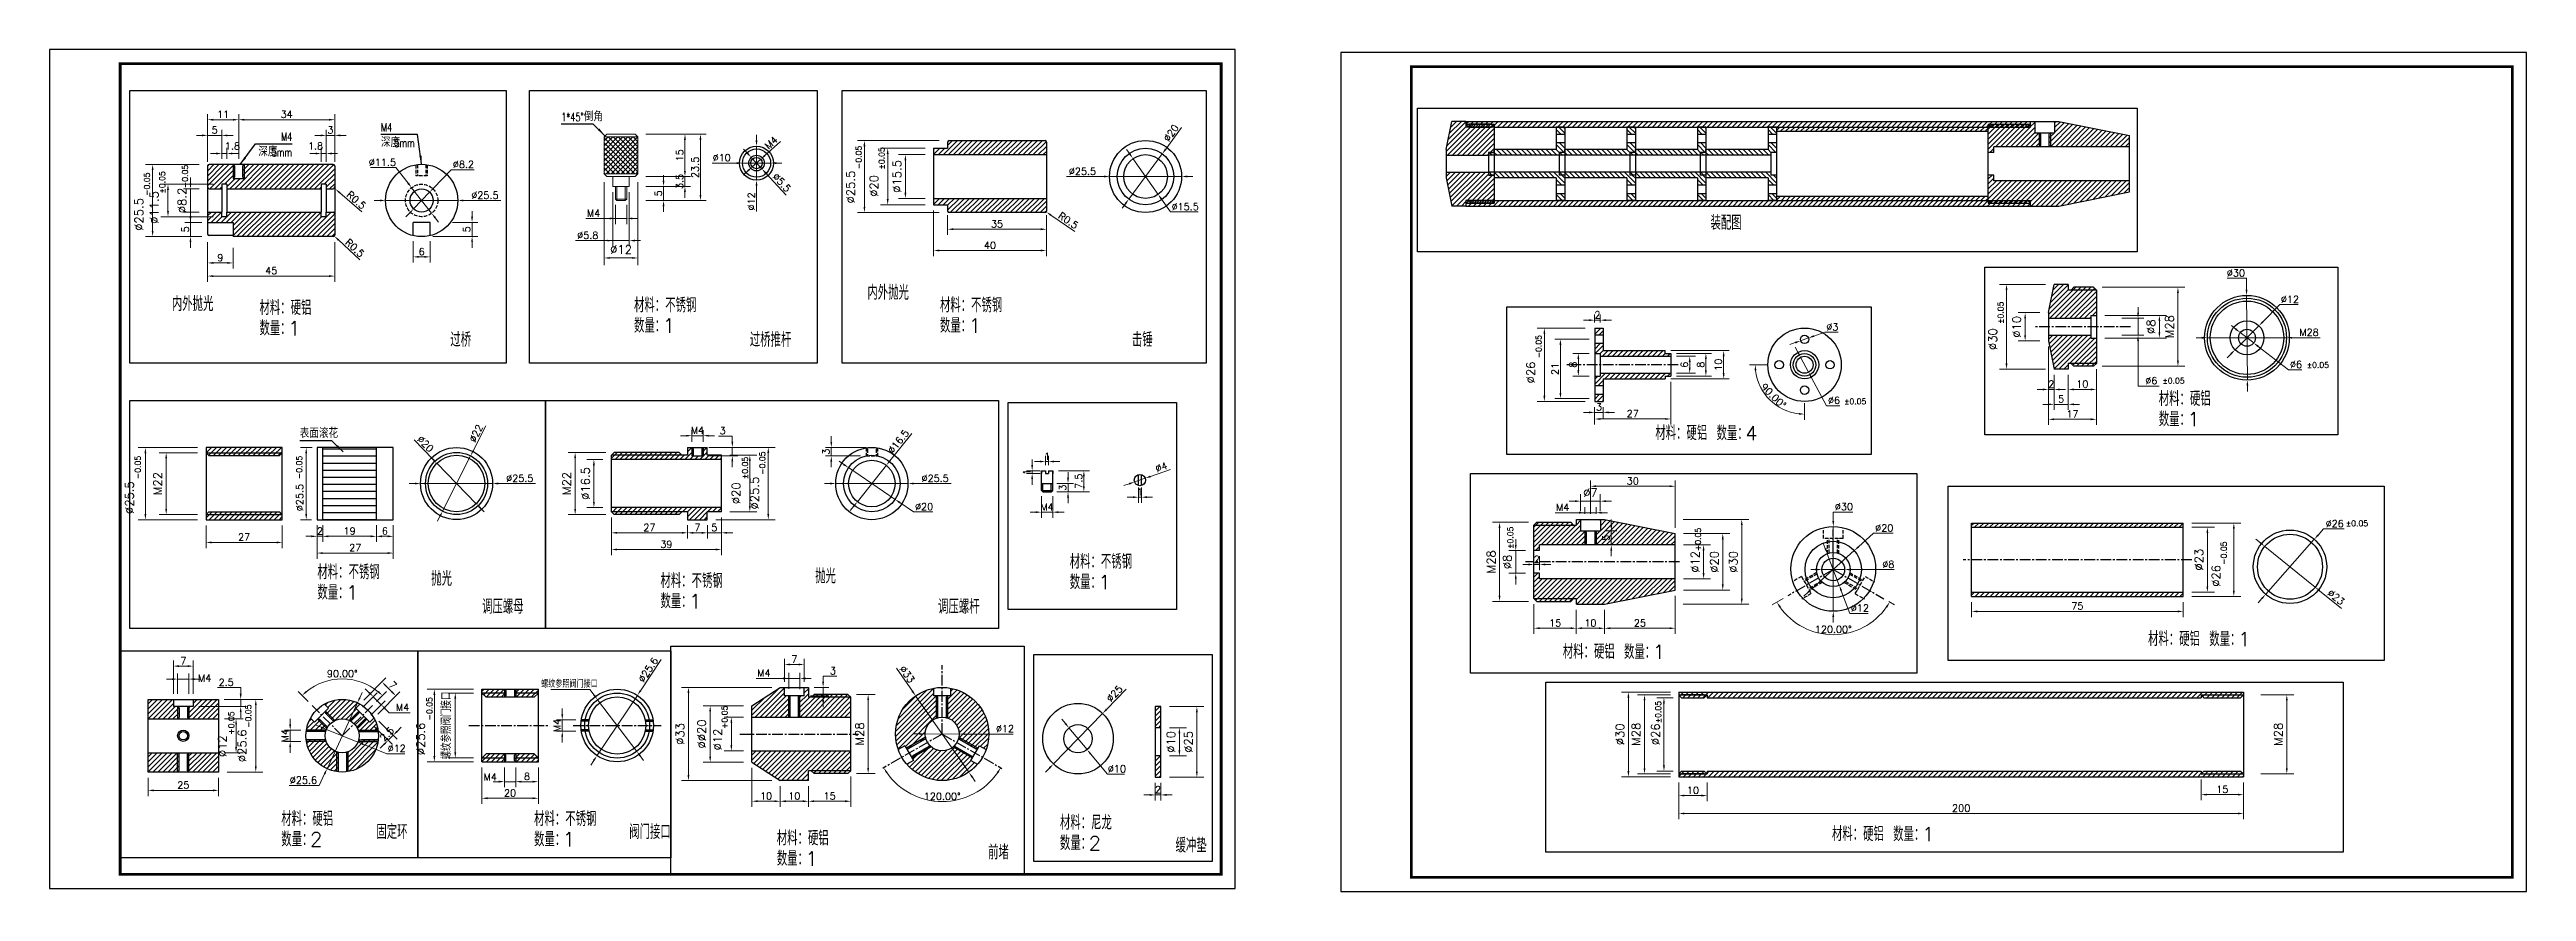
# Model space of a CAD drawing. Header units: millimetres. Extents: x 6728 to 8819, y -1283 to 914.
# Drawn here: x 7001 to 7879, y -506 to -208 of the extents above; entities that cross this region are included whole.
import ezdxf

# ---------------------------------------------------------------- set-up
doc = ezdxf.new("R2010")
doc.units = ezdxf.units.MM
doc.header["$LTSCALE"] = 1000
for name, pattern in [('CENTER2', [28.575, 19.05, -3.175, 3.175, -3.175]), ('DASH', [0.35, 0.25, -0.1]), ('DASHDOTX3', [508, 254, -127, 0, -127])]:
    doc.linetypes.add(name, pattern=pattern)
for name, color, linetype in [('PUB_DIM', 3, 'Continuous'), ('PUB_TEXT', 7, 'Continuous'), ('PUB_TITLE', 7, 'Continuous'), ('中线', 1, 'DASHDOTX3')]:
    doc.layers.add(name, color=color, linetype=linetype)
doc.styles.add('_TCH_DIM', font='SIMPLEX', dxfattribs={"bigfont": 'GBCBIG'})
doc.styles.get("Standard").update_dxf_attribs({"font": 'txt.shx', "bigfont": 'gbcbig.shx'})
doc.styles.add('样式 1', font='txt.shx', dxfattribs={"height": 5.5, "bigfont": 'gbcbig.shx'})
doc.dimstyles.new('DIMN1', dxfattribs={"dimscale": 0.01, "dimtxt": 300, "dimasz": 200, "dimexe": 250, "dimexo": 300, "dimgap": 150, "dimtad": 1, "dimtoh": 1, "dimdsep": 46, "dimtxsty": 'Standard', "dimcen": 2.5, "dimclrd": 256, "dimclre": 256, "dimazin": 0, "dimtfac": 1, "dimtix": 1, "dimtmove": 1, "dimatfit": 0, "dimfxl": 0, "dimtolj": 1, "dimlwd": 9, "dimlwe": 9, "dimarcsym": 0})
doc.dimstyles.new('ISO-25', dxfattribs={"dimtxt": 2.5, "dimasz": 2, "dimexe": 2, "dimexo": 2, "dimtad": 1, "dimtoh": 1, "dimdsep": 46, "dimtxsty": 'Standard', "dimcen": 2.5, "dimclrd": 256, "dimclre": 256, "dimazin": 0, "dimtfac": 1, "dimtix": 1, "dimtmove": 1, "dimatfit": 0, "dimfxl": 0, "dimtolj": 1, "dimlwd": 9, "dimlwe": 9, "dimarcsym": 0})
pattern_1 = [(45, (0, 0), (-0.88388348, 0.88388348), [])]
pattern_2 = [(45, (144.4201, 125.8937), (-0.88388348, 0.88388348), [])]
pattern_3 = [(45, (144.4201, 129.7309), (-0.88388348, 0.88388348), [])]

msp = doc.modelspace()

# ---------------------------------------------------------------- texts
at = {"layer": 'PUB_TEXT', "style": '_TCH_DIM', "width": 0.705882}
for s, p in [('M4', (7083.312, -239.847)), ('M4', (7118.706, -236.566)), ('1*45%%d', (7182.55, -232.892)), ('5mm', (7080.012, -245.347)), ('5mm', (7123.472, -242.066))]:
    msp.add_text(s, height=2.975, dxfattribs=at).set_placement(p)
at = {"layer": 'PUB_TEXT'}
for s, height, style, p in [('倒角', 3.5745, '_TCH_DIM', (7190.55, -232.892)), ('深度', 3.5745, '_TCH_DIM', (7075.247, -245.347)), ('深度', 3.5745, '_TCH_DIM', (7118.706, -242.066)), ('装配图', 5.1064, '样式 1', (7589.641, -271.348)), ('内外抛光', 5.1064, '样式 1', (7044.647, -300.108)), ('材料：硬铝', 5.1064, '样式 1', (7075.668, -301.491)), ('材料：不锈钢', 5.1064, '样式 1', (7208.35, -300.541)), ('内外抛光', 5.1064, '样式 1', (7291.005, -296.078)), ('材料：不锈钢', 5.1064, '样式 1', (7316.703, -300.541)), ('数量：', 5.1064, '样式 1', (7075.668, -308.719)), ('1', 5, '样式 1', (7085.881, -308.719)), ('数量：', 5.1064, '样式 1', (7208.35, -307.769)), ('1', 5, '样式 1', (7218.563, -307.769)), ('数量：', 5.1064, '样式 1', (7316.703, -307.769)), ('1', 5, '样式 1', (7326.916, -307.769)), ('过桥', 5.1064, '样式 1', (7143.264, -312.783)), ('过桥推杆', 5.1064, '样式 1', (7249.356, -312.783)), ('击锤', 5.1064, '样式 1', (7384.693, -312.783)), ('%%p0.05', 2, '样式 1', (7749.691, -325.784)), ('%%p0.05', 2, '样式 1', (7800.832, -320.228)), ('%%p0.05', 2, '样式 1', (7636.939, -333.103)), ('材料：硬铝', 5.1064, '样式 1', (7748.412, -333.683)), ('表面滚花', 3.5745, '_TCH_DIM', (7089.957, -345.034)), ('材料：硬铝', 5.1064, '样式 1', (7570.1, -345.803)), ('数量：', 5.1064, '样式 1', (7591.782, -345.864)), ('4', 5, '样式 1', (7601.994, -345.864)), ('数量：', 5.1064, '样式 1', (7748.412, -340.91)), ('1', 5, '样式 1', (7758.625, -340.91)), ('%%p0.05', 2, '样式 1', (7814.689, -376.286)), ('材料：不锈钢', 5.1064, '样式 1', (7362.675, -391.354)), ('材料：不锈钢', 5.1064, '样式 1', (7096.183, -395.044)), ('抛光', 5.1064, '样式 1', (7136.521, -397.369)), ('材料：不锈钢', 5.1064, '样式 1', (7217.705, -398.138)), ('抛光', 5.1064, '样式 1', (7272.505, -396.5)), ('数量：', 5.1064, '样式 1', (7362.675, -398.581)), ('1', 5, '样式 1', (7372.887, -398.581)), ('数量：', 5.1064, '样式 1', (7096.183, -402.272)), ('1', 5, '样式 1', (7106.395, -402.272)), ('调压螺母', 5.1064, '样式 1', (7154.511, -407.286)), ('数量：', 5.1064, '样式 1', (7217.705, -405.365)), ('1', 5, '样式 1', (7227.917, -405.365)), ('调压螺杆', 5.1064, '样式 1', (7316.021, -407.286)), ('材料：硬铝', 5.1064, '样式 1', (7537.329, -423.227)), ('数量：', 5.1064, '样式 1', (7559.01, -423.288)), ('1', 5, '样式 1', (7569.223, -423.288)), ('材料：硬铝', 5.1064, '样式 1', (7744.622, -418.715)), ('数量：', 5.1064, '样式 1', (7766.303, -418.776)), ('1', 5, '样式 1', (7776.516, -418.776)), ('材料：硬铝', 5.1064, '样式 1', (7083.399, -482.431)), ('固定环', 5.1064, '样式 1', (7117.075, -487.025)), ('材料：不锈钢', 5.1064, '样式 1', (7172.947, -482.431)), ('阀门接口', 5.1064, '样式 1', (7206.624, -487.025)), ('材料：尼龙', 5.1064, '样式 1', (7359.214, -483.746)), ('材料：硬铝', 5.1064, '样式 1', (7632.669, -487.763)), ('数量：', 5.1064, '样式 1', (7654.351, -487.824)), ('数量：', 5.1064, '样式 1', (7083.399, -489.658)), ('2', 5, '样式 1', (7093.612, -489.658)), ('数量：', 5.1064, '样式 1', (7172.947, -489.658)), ('1', 5, '样式 1', (7183.16, -489.658)), ('材料：硬铝', 5.1064, '样式 1', (7258.909, -489.265)), ('数量：', 5.1064, '样式 1', (7258.909, -496.493)), ('前堵', 5.1064, '样式 1', (7333.748, -494.257)), ('数量：', 5.1064, '样式 1', (7359.214, -490.974)), ('2', 5, '样式 1', (7369.427, -490.974)), ('缓冲垫', 5.1064, '样式 1', (7400.148, -491.806)), ('1', 5, '样式 1', (7664.563, -487.824)), ('1', 5, '样式 1', (7269.122, -496.493))]:
    msp.add_text(s, height=height, dxfattribs=dict(at, style=style)).set_placement(p)
at = {"layer": 'PUB_TEXT', "style": '样式 1'}
for s, p in [('-0.05', (7288.915, -249.805)), ('%%p0.05', (7297.038, -249.99)), ('-0.05', (7036.804, -259.295)), ('%%p0.05', (7042.209, -258.489)), ('-0.05', (7050.317, -256.558)), ('%%p0.05', (7693.391, -304.65)), ('-0.05', (7529.784, -316.824)), ('-0.05', (7254.782, -358.051)), ('-0.05', (7033.58, -359.574)), ('-0.05', (7090.748, -359.574)), ('%%p0.05', (7248.649, -359.591)), ('%%p0.05', (7519.735, -384.309)), ('+0.05', (7586.203, -385.075)), ('-0.05', (7772.446, -389.921)), ('-0.05', (7136.877, -445.02)), ('%%p0.05', (7572.115, -446.054)), ('+0.05', (7066.668, -450.089)), ('-0.05', (7072.723, -447.653)), ('+0.05', (7241.407, -448.06))]:
    msp.add_text(s, height=2, rotation=90, dxfattribs=at).set_placement(p)

# ---------------------------------------------------------------- blocks, each defined once
blk = doc.blocks.new('*D645')
at = {"lineweight": 9}
for p, q in [((7053.75, -348.47), (7032.76, -348.47)), ((7035.26, -371.97), (7035.26, -350.47)), ((7053.75, -373.97), (7032.76, -373.97))]:
    blk.add_line(p, q, dxfattribs=at)
for points in [[(7034.92, -350.47), (7035.59, -350.47), (7035.26, -348.47)], [(7034.92, -371.97), (7035.59, -371.97), (7035.26, -373.97)]]:
    blk.add_solid(points)
at = {"layer": 'Defpoints', "color": 0}
for p in [(7035.26, -348.47), (7056.75, -348.47), (7056.75, -373.97)]:
    blk.add_point(p, dxfattribs=at)
at = {"color": 0, "insert": (7029.62, -366.17), "char_height": 3, "attachment_point": 5, "rotation": 90}
blk.add_mtext('\\A1;%%c25.5', dxfattribs=at)
blk = doc.blocks.new('*D649')
at = {"lineweight": 9}
for p, q in [((7054.31, -248.2), (7035.33, -248.2)), ((7037.83, -271.7), (7037.83, -250.2)), ((7054.31, -273.7), (7035.33, -273.7))]:
    blk.add_line(p, q, dxfattribs=at)
for points in [[(7037.5, -250.2), (7038.17, -250.2), (7037.83, -248.2)], [(7037.5, -271.7), (7038.17, -271.7), (7037.83, -273.7)]]:
    blk.add_solid(points)
at = {"layer": 'Defpoints', "color": 0}
for p in [(7037.83, -248.2), (7057.31, -248.2), (7057.31, -273.7)]:
    blk.add_point(p, dxfattribs=at)
at = {"color": 0, "insert": (7032.96, -265.9), "char_height": 3, "attachment_point": 5, "rotation": 90}
blk.add_mtext('\\A1;%%c25.5', dxfattribs=at)
blk = doc.blocks.new('*D650')
at = {"lineweight": 9}
for p, q in [((7059.31, -255.2), (7040.77, -255.2)), ((7043.27, -264.7), (7043.27, -257.2)), ((7059.31, -266.7), (7040.77, -266.7))]:
    blk.add_line(p, q, dxfattribs=at)
for points in [[(7042.93, -257.2), (7043.6, -257.2), (7043.27, -255.2)], [(7042.93, -264.7), (7043.6, -264.7), (7043.27, -266.7)]]:
    blk.add_solid(points)
at = {"layer": 'Defpoints', "color": 0}
for p in [(7043.27, -255.2), (7062.31, -255.2), (7062.31, -266.7)]:
    blk.add_point(p, dxfattribs=at)
at = {"color": 0, "insert": (7038.39, -263.44), "char_height": 3, "attachment_point": 5, "rotation": 90}
blk.add_mtext('\\A1;%%c11.5', dxfattribs=at)
blk = doc.blocks.new('*D651')
at = {"lineweight": 9}
for p, q in [((7051.24, -254.85), (7051.24, -252.85)), ((7054.31, -256.85), (7048.74, -256.85)), ((7051.24, -265.05), (7051.24, -256.85)), ((7054.31, -265.05), (7048.74, -265.05)), ((7051.24, -267.05), (7051.24, -269.05))]:
    blk.add_line(p, q, dxfattribs=at)
for points in [[(7050.9, -254.85), (7051.57, -254.85), (7051.24, -256.85)], [(7050.9, -267.05), (7051.57, -267.05), (7051.24, -265.05)]]:
    blk.add_solid(points)
at = {"layer": 'Defpoints', "color": 0}
for p in [(7051.24, -256.85), (7057.31, -256.85), (7057.31, -265.05)]:
    blk.add_point(p, dxfattribs=at)
at = {"color": 0, "insert": (7048.24, -260.95), "char_height": 3, "attachment_point": 5, "rotation": 90}
blk.add_mtext('\\A1;%%c8.2', dxfattribs=at)
blk = doc.blocks.new('*D652')
at = {"lineweight": 9}
for p, q in [((7197.74, -254.47), (7197.74, -283.81)), ((7209.74, -254.47), (7209.74, -283.81)), ((7199.74, -281.31), (7207.74, -281.31))]:
    blk.add_line(p, q, dxfattribs=at)
for points in [[(7199.74, -280.98), (7199.74, -281.64), (7197.74, -281.31)], [(7207.74, -280.98), (7207.74, -281.64), (7209.74, -281.31)]]:
    blk.add_solid(points)
at = {"layer": 'Defpoints', "color": 0}
for p in [(7197.74, -251.47), (7209.74, -251.47), (7209.74, -281.31)]:
    blk.add_point(p, dxfattribs=at)
at = {"color": 0, "insert": (7203.74, -278.31), "char_height": 3, "attachment_point": 5}
blk.add_mtext('\\A1;%%c12', dxfattribs=at)
blk = doc.blocks.new('*D653')
at = {"lineweight": 9}
for p, q in [((7316.43, -239.76), (7287.45, -239.76)), ((7289.95, -263.21), (7289.95, -241.76)), ((7316.43, -265.21), (7287.45, -265.21))]:
    blk.add_line(p, q, dxfattribs=at)
for points in [[(7289.61, -241.76), (7290.28, -241.76), (7289.95, -239.76)], [(7289.61, -263.21), (7290.28, -263.21), (7289.95, -265.21)]]:
    blk.add_solid(points)
at = {"layer": 'Defpoints', "color": 0}
for p in [(7289.95, -239.76), (7319.43, -239.76), (7319.43, -265.21)]:
    blk.add_point(p, dxfattribs=at)
at = {"color": 0, "insert": (7285.07, -256.21), "char_height": 3, "attachment_point": 5, "rotation": 90}
blk.add_mtext('\\A1;%%c25.5', dxfattribs=at)
blk = doc.blocks.new('*D654')
at = {"lineweight": 9}
for p, q in [((7311.43, -242.46), (7295.69, -242.46)), ((7298.19, -260.46), (7298.19, -244.46)), ((7311.43, -262.46), (7295.69, -262.46))]:
    blk.add_line(p, q, dxfattribs=at)
for points in [[(7297.85, -244.46), (7298.52, -244.46), (7298.19, -242.46)], [(7297.85, -260.46), (7298.52, -260.46), (7298.19, -262.46)]]:
    blk.add_solid(points)
at = {"layer": 'Defpoints', "color": 0}
for p in [(7298.19, -242.46), (7314.43, -242.46), (7314.43, -262.46)]:
    blk.add_point(p, dxfattribs=at)
at = {"color": 0, "insert": (7293.31, -255.8), "char_height": 3, "attachment_point": 5, "rotation": 90}
blk.add_mtext('\\A1;%%c20', dxfattribs=at)
blk = doc.blocks.new('*D655')
at = {"lineweight": 9}
for p, q in [((7197.31, -352.67), (7191.63, -352.67)), ((7194.13, -367.67), (7194.13, -354.67)), ((7197.31, -369.67), (7191.63, -369.67))]:
    blk.add_line(p, q, dxfattribs=at)
for points in [[(7193.8, -354.67), (7194.47, -354.67), (7194.13, -352.67)], [(7193.8, -367.67), (7194.47, -367.67), (7194.13, -369.67)]]:
    blk.add_solid(points)
at = {"layer": 'Defpoints', "color": 0}
for p in [(7194.13, -352.67), (7200.31, -352.67), (7200.31, -369.67)]:
    blk.add_point(p, dxfattribs=at)
at = {"color": 0, "insert": (7191.13, -361.17), "char_height": 3, "attachment_point": 5, "rotation": 90}
blk.add_mtext('\\A1;%%c16.5', dxfattribs=at)
blk = doc.blocks.new('*D656')
at = {"lineweight": 9}
for p, q in [((7198.31, -350.17), (7184.99, -350.17)), ((7187.49, -370.17), (7187.49, -352.17)), ((7198.31, -372.17), (7184.99, -372.17))]:
    blk.add_line(p, q, dxfattribs=at)
for points in [[(7187.15, -352.17), (7187.82, -352.17), (7187.49, -350.17)], [(7187.15, -370.17), (7187.82, -370.17), (7187.49, -372.17)]]:
    blk.add_solid(points)
at = {"layer": 'Defpoints', "color": 0}
for p in [(7187.49, -350.17), (7201.31, -350.17), (7201.31, -372.17)]:
    blk.add_point(p, dxfattribs=at)
at = {"color": 0, "insert": (7184.49, -361.17), "char_height": 3, "attachment_point": 5, "rotation": 90}
blk.add_mtext('\\A1;M22', dxfattribs=at)
blk = doc.blocks.new('*D657')
at = {"lineweight": 9}
for p, q in [((7053.75, -350.27), (7040.13, -350.27)), ((7042.63, -370.17), (7042.63, -352.27)), ((7053.75, -372.17), (7040.13, -372.17))]:
    blk.add_line(p, q, dxfattribs=at)
for points in [[(7042.3, -352.27), (7042.96, -352.27), (7042.63, -350.27)], [(7042.3, -370.17), (7042.96, -370.17), (7042.63, -372.17)]]:
    blk.add_solid(points)
at = {"layer": 'Defpoints', "color": 0}
for p in [(7042.63, -350.27), (7056.75, -350.27), (7056.75, -372.17)]:
    blk.add_point(p, dxfattribs=at)
at = {"color": 0, "insert": (7039.63, -361.22), "char_height": 3, "attachment_point": 5, "rotation": 90}
blk.add_mtext('\\A1;M22', dxfattribs=at)
blk = doc.blocks.new('*D658')
at = {"lineweight": 9}
for p, q in [((7242.31, -351.17), (7251.86, -351.17)), ((7249.36, -369.17), (7249.36, -353.17)), ((7242.31, -371.17), (7251.86, -371.17))]:
    blk.add_line(p, q, dxfattribs=at)
for points in [[(7249.03, -353.17), (7249.69, -353.17), (7249.36, -351.17)], [(7249.03, -369.17), (7249.69, -369.17), (7249.36, -371.17)]]:
    blk.add_solid(points)
at = {"layer": 'Defpoints', "color": 0}
for p in [(7239.31, -351.17), (7249.36, -351.17), (7239.31, -371.17)]:
    blk.add_point(p, dxfattribs=at)
at = {"color": 0, "insert": (7244.48, -364.64), "char_height": 3, "attachment_point": 5, "rotation": 90}
blk.add_mtext('\\A1;%%c20', dxfattribs=at)
blk = doc.blocks.new('*D659')
at = {"lineweight": 9}
for p, q in [((7237.31, -348.37), (7258.39, -348.37)), ((7255.89, -371.97), (7255.89, -350.37)), ((7237.31, -373.97), (7258.39, -373.97))]:
    blk.add_line(p, q, dxfattribs=at)
for points in [[(7255.56, -350.37), (7256.22, -350.37), (7255.89, -348.37)], [(7255.56, -371.97), (7256.22, -371.97), (7255.89, -373.97)]]:
    blk.add_solid(points)
at = {"layer": 'Defpoints', "color": 0}
for p in [(7234.31, -348.37), (7255.89, -348.37), (7234.31, -373.97)]:
    blk.add_point(p, dxfattribs=at)
at = {"color": 0, "insert": (7251.02, -364.57), "char_height": 3, "attachment_point": 5, "rotation": 90}
blk.add_mtext('\\A1;%%c25.5', dxfattribs=at)
blk = doc.blocks.new('*D660')
at = {"lineweight": 9}
for p, q in [((7311.43, -244.71), (7301.96, -244.71)), ((7304.46, -258.21), (7304.46, -246.71)), ((7311.43, -260.21), (7301.96, -260.21))]:
    blk.add_line(p, q, dxfattribs=at)
for points in [[(7304.13, -246.71), (7304.79, -246.71), (7304.46, -244.71)], [(7304.13, -258.21), (7304.79, -258.21), (7304.46, -260.21)]]:
    blk.add_solid(points)
at = {"layer": 'Defpoints', "color": 0}
for p in [(7304.46, -244.71), (7314.43, -244.71), (7314.43, -260.21)]:
    blk.add_point(p, dxfattribs=at)
at = {"color": 0, "insert": (7301.46, -252.46), "char_height": 3, "attachment_point": 5, "rotation": 90}
blk.add_mtext('\\A1;%%c15.5', dxfattribs=at)
blk = doc.blocks.new('*D661')
at = {"lineweight": 9}
for p, q in [((7064.19, -437.62), (7076.87, -437.62)), ((7074.37, -461.32), (7074.37, -439.62)), ((7064.19, -463.32), (7076.87, -463.32))]:
    blk.add_line(p, q, dxfattribs=at)
for points in [[(7074.04, -439.62), (7074.7, -439.62), (7074.37, -437.62)], [(7074.04, -461.32), (7074.7, -461.32), (7074.37, -463.32)]]:
    blk.add_solid(points)
at = {"layer": 'Defpoints', "color": 0}
for p in [(7061.19, -437.62), (7074.37, -437.62), (7061.19, -463.32)]:
    blk.add_point(p, dxfattribs=at)
at = {"color": 0, "insert": (7069.5, -454.06), "char_height": 3, "attachment_point": 5, "rotation": 90}
blk.add_mtext('\\A1;%%c25.6', dxfattribs=at)
blk = doc.blocks.new('*D662')
at = {"lineweight": 9}
for p, q in [((7063.23, -444.47), (7069.88, -444.47)), ((7067.38, -454.47), (7067.38, -446.47)), ((7063.23, -456.47), (7069.88, -456.47))]:
    blk.add_line(p, q, dxfattribs=at)
for points in [[(7067.05, -446.47), (7067.72, -446.47), (7067.38, -444.47)], [(7067.05, -454.47), (7067.72, -454.47), (7067.38, -456.47)]]:
    blk.add_solid(points)
at = {"layer": 'Defpoints', "color": 0}
for p in [(7060.23, -444.47), (7067.38, -444.47), (7060.23, -456.47)]:
    blk.add_point(p, dxfattribs=at)
at = {"color": 0, "insert": (7062.51, -454.16), "char_height": 3, "attachment_point": 5, "rotation": 90}
blk.add_mtext('\\A1;%%c12', dxfattribs=at)
blk = doc.blocks.new('*D663')
at = {"lineweight": 9}
for p, q in [((7151.45, -434), (7135.12, -434)), ((7137.62, -457.7), (7137.62, -436)), ((7151.45, -459.7), (7135.12, -459.7))]:
    blk.add_line(p, q, dxfattribs=at)
for points in [[(7137.29, -436), (7137.95, -436), (7137.62, -434)], [(7137.29, -457.7), (7137.95, -457.7), (7137.62, -459.7)]]:
    blk.add_solid(points)
at = {"layer": 'Defpoints', "color": 0}
for p in [(7137.62, -434), (7154.45, -434), (7154.45, -459.7)]:
    blk.add_point(p, dxfattribs=at)
at = {"color": 0, "insert": (7132.75, -451.6), "char_height": 3, "attachment_point": 5, "rotation": 90}
blk.add_mtext('\\A1;%%c25.6', dxfattribs=at)
blk = doc.blocks.new('*D664')
at = {"lineweight": 9}
for p, q in [((7151.45, -435.35), (7142.53, -435.35)), ((7145.03, -456.35), (7145.03, -437.35)), ((7151.45, -458.35), (7142.53, -458.35))]:
    blk.add_line(p, q, dxfattribs=at)
for points in [[(7144.7, -437.35), (7145.37, -437.35), (7145.03, -435.35)], [(7144.7, -456.35), (7145.37, -456.35), (7145.03, -458.35)]]:
    blk.add_solid(points)
at = {"layer": 'Defpoints', "color": 0}
for p in [(7145.03, -435.35), (7154.45, -435.35), (7154.45, -458.35)]:
    blk.add_point(p, dxfattribs=at)
at = {"color": 0, "insert": (7142, -446.85), "char_height": 3, "attachment_point": 5, "rotation": 90}
blk.add_mtext('\\A1;螺纹参照阀门接口', dxfattribs=at)
blk = doc.blocks.new('*D665')
at = {"lineweight": 9}
for p, q in [((7287.12, -435.86), (7293.77, -435.86)), ((7291.27, -461.86), (7291.27, -437.86)), ((7287.12, -463.86), (7293.77, -463.86))]:
    blk.add_line(p, q, dxfattribs=at)
for points in [[(7290.94, -437.86), (7291.6, -437.86), (7291.27, -435.86)], [(7290.94, -461.86), (7291.6, -461.86), (7291.27, -463.86)]]:
    blk.add_solid(points)
at = {"layer": 'Defpoints', "color": 0}
for p in [(7284.12, -435.86), (7291.27, -435.86), (7284.12, -463.86)]:
    blk.add_point(p, dxfattribs=at)
at = {"color": 0, "insert": (7288.27, -449.86), "char_height": 3, "attachment_point": 5, "rotation": 90}
blk.add_mtext('\\A1;M28', dxfattribs=at)
blk = doc.blocks.new('*D666')
at = {"lineweight": 9}
for p, q in [((7257.12, -433.36), (7225.12, -433.36)), ((7227.62, -464.36), (7227.62, -435.36)), ((7257.12, -466.36), (7225.12, -466.36))]:
    blk.add_line(p, q, dxfattribs=at)
for points in [[(7227.28, -435.36), (7227.95, -435.36), (7227.62, -433.36)], [(7227.28, -464.36), (7227.95, -464.36), (7227.62, -466.36)]]:
    blk.add_solid(points)
at = {"layer": 'Defpoints', "color": 0}
for p in [(7227.62, -433.36), (7260.12, -433.36), (7260.12, -466.36)]:
    blk.add_point(p, dxfattribs=at)
at = {"color": 0, "insert": (7224.62, -449.86), "char_height": 3, "attachment_point": 5, "rotation": 90}
blk.add_mtext('\\A1;%%c33', dxfattribs=at)
blk = doc.blocks.new('*D667')
at = {"lineweight": 9}
for p, q in [((7247.12, -439.86), (7232.82, -439.86)), ((7235.32, -457.86), (7235.32, -441.86)), ((7247.12, -459.86), (7232.82, -459.86))]:
    blk.add_line(p, q, dxfattribs=at)
for points in [[(7234.99, -441.86), (7235.65, -441.86), (7235.32, -439.86)], [(7234.99, -457.86), (7235.65, -457.86), (7235.32, -459.86)]]:
    blk.add_solid(points)
at = {"layer": 'Defpoints', "color": 0}
for p in [(7235.32, -439.86), (7250.12, -439.86), (7250.12, -459.86)]:
    blk.add_point(p, dxfattribs=at)
at = {"color": 0, "insert": (7232.32, -449.86), "char_height": 3, "attachment_point": 5, "rotation": 90}
blk.add_mtext('\\A1;%%c%%c20', dxfattribs=at)
blk = doc.blocks.new('*D668')
at = {"lineweight": 9}
for p, q in [((7247.12, -443.86), (7240.32, -443.86)), ((7242.82, -453.86), (7242.82, -445.86)), ((7247.12, -455.86), (7240.32, -455.86))]:
    blk.add_line(p, q, dxfattribs=at)
for points in [[(7242.48, -445.86), (7243.15, -445.86), (7242.82, -443.86)], [(7242.48, -453.86), (7243.15, -453.86), (7242.82, -455.86)]]:
    blk.add_solid(points)
at = {"layer": 'Defpoints', "color": 0}
for p in [(7242.82, -443.86), (7250.12, -443.86), (7250.12, -455.86)]:
    blk.add_point(p, dxfattribs=at)
at = {"color": 0, "insert": (7237.94, -451.79), "char_height": 3, "attachment_point": 5, "rotation": 90}
blk.add_mtext('\\A1;%%c12', dxfattribs=at)
blk = doc.blocks.new('*D669')
at = {"lineweight": 9}
for p, q in [((7397.95, -447.64), (7404.01, -447.64)), ((7401.51, -455.64), (7401.51, -449.64)), ((7397.95, -457.64), (7404.01, -457.64))]:
    blk.add_line(p, q, dxfattribs=at)
for points in [[(7401.18, -449.64), (7401.84, -449.64), (7401.51, -447.64)], [(7401.18, -455.64), (7401.84, -455.64), (7401.51, -457.64)]]:
    blk.add_solid(points)
at = {"layer": 'Defpoints', "color": 0}
for p in [(7394.95, -447.64), (7401.51, -447.64), (7394.95, -457.64)]:
    blk.add_point(p, dxfattribs=at)
at = {"color": 0, "insert": (7398.51, -452.64), "char_height": 3, "attachment_point": 5, "rotation": 90}
blk.add_mtext('\\A1;%%c10', dxfattribs=at)
blk = doc.blocks.new('*D670')
at = {"lineweight": 9}
for p, q in [((7397.95, -440.14), (7410.21, -440.14)), ((7407.71, -463.14), (7407.71, -442.14)), ((7397.95, -465.14), (7410.21, -465.14))]:
    blk.add_line(p, q, dxfattribs=at)
for points in [[(7407.37, -442.14), (7408.04, -442.14), (7407.71, -440.14)], [(7407.37, -463.14), (7408.04, -463.14), (7407.71, -465.14)]]:
    blk.add_solid(points)
at = {"layer": 'Defpoints', "color": 0}
for p in [(7394.95, -440.14), (7407.71, -440.14), (7394.95, -465.14)]:
    blk.add_point(p, dxfattribs=at)
at = {"color": 0, "insert": (7404.71, -452.64), "char_height": 3, "attachment_point": 5, "rotation": 90}
blk.add_mtext('\\A1;%%c25', dxfattribs=at)
blk = doc.blocks.new('*D686')
at = {"lineweight": 9}
for p, q in [((7784.61, -435.99), (7796.26, -435.99)), ((7793.76, -461.99), (7793.76, -437.99)), ((7784.61, -463.99), (7796.26, -463.99))]:
    blk.add_line(p, q, dxfattribs=at)
for points in [[(7793.43, -437.99), (7794.1, -437.99), (7793.76, -435.99)], [(7793.43, -461.99), (7794.1, -461.99), (7793.76, -463.99)]]:
    blk.add_solid(points)
at = {"layer": 'Defpoints', "color": 0}
for p in [(7781.61, -435.99), (7793.76, -435.99), (7781.61, -463.99)]:
    blk.add_point(p, dxfattribs=at)
at = {"color": 0, "insert": (7790.76, -449.99), "char_height": 3, "attachment_point": 5, "rotation": 90}
blk.add_mtext('\\A1;M28', dxfattribs=at)
blk = doc.blocks.new('*D687')
at = {"lineweight": 9}
for p, q in [((7580.12, -378.9), (7596.47, -378.9)), ((7593.97, -396.9), (7593.97, -380.9)), ((7580.12, -398.9), (7596.47, -398.9))]:
    blk.add_line(p, q, dxfattribs=at)
for points in [[(7593.64, -380.9), (7594.3, -380.9), (7593.97, -378.9)], [(7593.64, -396.9), (7594.3, -396.9), (7593.97, -398.9)]]:
    blk.add_solid(points)
at = {"layer": 'Defpoints', "color": 0}
for p in [(7577.12, -378.9), (7593.97, -378.9), (7577.12, -398.9)]:
    blk.add_point(p, dxfattribs=at)
at = {"color": 0, "insert": (7590.97, -388.9), "char_height": 3, "attachment_point": 5, "rotation": 90}
blk.add_mtext('\\A1;%%c20', dxfattribs=at)
blk = doc.blocks.new('*D688')
at = {"lineweight": 9}
for p, q in [((7525.11, -374.9), (7512.42, -374.9)), ((7514.92, -400.9), (7514.92, -376.9)), ((7525.11, -402.9), (7512.42, -402.9))]:
    blk.add_line(p, q, dxfattribs=at)
for points in [[(7514.58, -376.9), (7515.25, -376.9), (7514.92, -374.9)], [(7514.58, -400.9), (7515.25, -400.9), (7514.92, -402.9)]]:
    blk.add_solid(points)
at = {"layer": 'Defpoints', "color": 0}
for p in [(7514.92, -374.9), (7528.11, -374.9), (7528.11, -402.9)]:
    blk.add_point(p, dxfattribs=at)
at = {"color": 0, "insert": (7511.92, -388.9), "char_height": 3, "attachment_point": 5, "rotation": 90}
blk.add_mtext('\\A1;M28', dxfattribs=at)
blk = doc.blocks.new('*D689')
at = {"lineweight": 9}
for p, q in [((7580, -373.9), (7603.2, -373.9)), ((7600.7, -401.9), (7600.7, -375.9)), ((7580, -403.9), (7603.2, -403.9))]:
    blk.add_line(p, q, dxfattribs=at)
for points in [[(7600.37, -375.9), (7601.04, -375.9), (7600.7, -373.9)], [(7600.37, -401.9), (7601.04, -401.9), (7600.7, -403.9)]]:
    blk.add_solid(points)
at = {"layer": 'Defpoints', "color": 0}
for p in [(7577, -373.9), (7600.7, -373.9), (7577, -403.9)]:
    blk.add_point(p, dxfattribs=at)
at = {"color": 0, "insert": (7597.7, -388.9), "char_height": 3, "attachment_point": 5, "rotation": 90}
blk.add_mtext('\\A1;%%c30', dxfattribs=at)
blk = doc.blocks.new('*D690')
at = {"lineweight": 9}
for p, q in [((7541.61, -367.42), (7539.61, -367.42)), ((7543.61, -370.9), (7543.61, -364.92)), ((7543.61, -367.42), (7550.61, -367.42)), ((7550.61, -370.9), (7550.61, -364.92)), ((7552.61, -367.42), (7554.61, -367.42))]:
    blk.add_line(p, q, dxfattribs=at)
for points in [[(7541.61, -367.08), (7541.61, -367.75), (7543.61, -367.42)], [(7552.61, -367.08), (7552.61, -367.75), (7550.61, -367.42)]]:
    blk.add_solid(points)
at = {"layer": 'Defpoints', "color": 0}
for p in [(7550.61, -367.42), (7543.61, -373.9), (7550.61, -373.9)]:
    blk.add_point(p, dxfattribs=at)
at = {"color": 0, "insert": (7547.11, -364.42), "char_height": 3, "attachment_point": 5}
blk.add_mtext('\\A1;%%c7', dxfattribs=at)
blk = doc.blocks.new('*D691')
at = {"lineweight": 9}
for p, q in [((7580.12, -382.9), (7589.68, -382.9)), ((7587.18, -392.9), (7587.18, -384.9)), ((7580.12, -394.9), (7589.68, -394.9))]:
    blk.add_line(p, q, dxfattribs=at)
for points in [[(7586.84, -384.9), (7587.51, -384.9), (7587.18, -382.9)], [(7586.84, -392.9), (7587.51, -392.9), (7587.18, -394.9)]]:
    blk.add_solid(points)
at = {"layer": 'Defpoints', "color": 0}
for p in [(7577.12, -382.9), (7587.18, -382.9), (7577.12, -394.9)]:
    blk.add_point(p, dxfattribs=at)
at = {"color": 0, "insert": (7584.18, -388.9), "char_height": 3, "attachment_point": 5, "rotation": 90}
blk.add_mtext('\\A1;%%c12', dxfattribs=at)
blk = doc.blocks.new('*D692')
at = {"lineweight": 9}
for p, q in [((7524.11, -384.9), (7518.16, -384.9)), ((7520.66, -382.9), (7520.66, -380.9)), ((7520.66, -392.9), (7520.66, -384.9)), ((7524.11, -392.9), (7518.16, -392.9)), ((7520.66, -394.9), (7520.66, -396.9))]:
    blk.add_line(p, q, dxfattribs=at)
for points in [[(7520.32, -382.9), (7520.99, -382.9), (7520.66, -384.9)], [(7520.32, -394.9), (7520.99, -394.9), (7520.66, -392.9)]]:
    blk.add_solid(points)
at = {"layer": 'Defpoints', "color": 0}
for p in [(7520.66, -384.9), (7527.11, -384.9), (7527.11, -392.9)]:
    blk.add_point(p, dxfattribs=at)
at = {"color": 0, "insert": (7517.66, -388.9), "char_height": 3, "attachment_point": 5, "rotation": 90}
blk.add_mtext('\\A1;%%c8', dxfattribs=at)
blk = doc.blocks.new('*D711')
at = {"lineweight": 9}
for p, q in [((7706.34, -300.67), (7698.58, -300.67)), ((7701.08, -308.67), (7701.08, -302.67)), ((7706.34, -310.67), (7698.58, -310.67))]:
    blk.add_line(p, q, dxfattribs=at)
for points in [[(7700.75, -302.67), (7701.41, -302.67), (7701.08, -300.67)], [(7700.75, -308.67), (7701.41, -308.67), (7701.08, -310.67)]]:
    blk.add_solid(points)
at = {"layer": 'Defpoints', "color": 0}
for p in [(7701.08, -300.67), (7709.34, -300.67), (7709.34, -310.67)]:
    blk.add_point(p, dxfattribs=at)
at = {"color": 0, "insert": (7698.08, -305.67), "char_height": 3, "attachment_point": 5, "rotation": 90}
blk.add_mtext('\\A1;%%c10', dxfattribs=at)
blk = doc.blocks.new('*D712')
at = {"lineweight": 9}
for p, q in [((7708.34, -290.67), (7692, -290.67)), ((7694.5, -318.67), (7694.5, -292.67)), ((7708.34, -320.67), (7692, -320.67))]:
    blk.add_line(p, q, dxfattribs=at)
for points in [[(7694.16, -292.67), (7694.83, -292.67), (7694.5, -290.67)], [(7694.16, -318.67), (7694.83, -318.67), (7694.5, -320.67)]]:
    blk.add_solid(points)
at = {"layer": 'Defpoints', "color": 0}
for p in [(7694.5, -290.67), (7711.34, -290.67), (7711.34, -320.67)]:
    blk.add_point(p, dxfattribs=at)
at = {"color": 0, "insert": (7689.62, -310.04), "char_height": 3, "attachment_point": 5, "rotation": 90}
blk.add_mtext('\\A1;%%c30', dxfattribs=at)
blk = doc.blocks.new('*D713')
at = {"lineweight": 9}
for p, q in [((7728.34, -291.67), (7757.7, -291.67)), ((7755.2, -317.67), (7755.2, -293.67)), ((7728.34, -319.67), (7757.7, -319.67))]:
    blk.add_line(p, q, dxfattribs=at)
for points in [[(7754.87, -293.67), (7755.53, -293.67), (7755.2, -291.67)], [(7754.87, -317.67), (7755.53, -317.67), (7755.2, -319.67)]]:
    blk.add_solid(points)
at = {"layer": 'Defpoints', "color": 0}
for p in [(7725.34, -291.67), (7755.2, -291.67), (7725.34, -319.67)]:
    blk.add_point(p, dxfattribs=at)
at = {"color": 0, "insert": (7752.2, -305.67), "char_height": 3, "attachment_point": 5, "rotation": 90}
blk.add_mtext('\\A1;M28', dxfattribs=at)
blk = doc.blocks.new('*D714')
at = {"lineweight": 9}
for p, q in [((7760.11, -376.65), (7768.13, -376.65)), ((7765.63, -397.65), (7765.63, -378.65)), ((7760.11, -399.65), (7768.13, -399.65))]:
    blk.add_line(p, q, dxfattribs=at)
for points in [[(7765.3, -378.65), (7765.96, -378.65), (7765.63, -376.65)], [(7765.3, -397.65), (7765.96, -397.65), (7765.63, -399.65)]]:
    blk.add_solid(points)
at = {"layer": 'Defpoints', "color": 0}
for p in [(7757.11, -376.65), (7765.63, -376.65), (7757.11, -399.65)]:
    blk.add_point(p, dxfattribs=at)
at = {"color": 0, "insert": (7762.63, -388.15), "char_height": 3, "attachment_point": 5, "rotation": 90}
blk.add_mtext('\\A1;%%c23', dxfattribs=at)
blk = doc.blocks.new('*D715')
at = {"lineweight": 9}
for p, q in [((7760.11, -375.15), (7777.5, -375.15)), ((7775, -399.15), (7775, -377.15)), ((7760.11, -401.15), (7777.5, -401.15))]:
    blk.add_line(p, q, dxfattribs=at)
for points in [[(7774.66, -377.15), (7775.33, -377.15), (7775, -375.15)], [(7774.66, -399.15), (7775.33, -399.15), (7775, -401.15)]]:
    blk.add_solid(points)
at = {"layer": 'Defpoints', "color": 0}
for p in [(7757.11, -375.15), (7775, -375.15), (7757.11, -401.15)]:
    blk.add_point(p, dxfattribs=at)
at = {"color": 0, "insert": (7768.68, -393.86), "char_height": 3, "attachment_point": 5, "rotation": 90}
blk.add_mtext('\\A1;%%c26', dxfattribs=at)
blk = doc.blocks.new('*D716')
at = {"lineweight": 9}
for p, q in [((7575.42, -434.99), (7558.06, -434.99)), ((7560.56, -462.99), (7560.56, -436.99)), ((7575.42, -464.99), (7558.06, -464.99))]:
    blk.add_line(p, q, dxfattribs=at)
for points in [[(7560.22, -436.99), (7560.89, -436.99), (7560.56, -434.99)], [(7560.22, -462.99), (7560.89, -462.99), (7560.56, -464.99)]]:
    blk.add_solid(points)
at = {"layer": 'Defpoints', "color": 0}
for p in [(7560.56, -434.99), (7578.42, -434.99), (7578.42, -464.99)]:
    blk.add_point(p, dxfattribs=at)
at = {"color": 0, "insert": (7557.56, -449.99), "char_height": 3, "attachment_point": 5, "rotation": 90}
blk.add_mtext('\\A1;%%c30', dxfattribs=at)
blk = doc.blocks.new('*D717')
at = {"lineweight": 9}
for p, q in [((7575.42, -435.99), (7563.76, -435.99)), ((7566.26, -461.99), (7566.26, -437.99)), ((7575.42, -463.99), (7563.76, -463.99))]:
    blk.add_line(p, q, dxfattribs=at)
for points in [[(7565.93, -437.99), (7566.59, -437.99), (7566.26, -435.99)], [(7565.93, -461.99), (7566.59, -461.99), (7566.26, -463.99)]]:
    blk.add_solid(points)
at = {"layer": 'Defpoints', "color": 0}
for p in [(7566.26, -435.99), (7578.42, -435.99), (7578.42, -463.99)]:
    blk.add_point(p, dxfattribs=at)
at = {"color": 0, "insert": (7563.26, -449.99), "char_height": 3, "attachment_point": 5, "rotation": 90}
blk.add_mtext('\\A1;M28', dxfattribs=at)
blk = doc.blocks.new('*D718')
at = {"lineweight": 9}
for p, q in [((7576.42, -436.99), (7570.65, -436.99)), ((7573.15, -460.99), (7573.15, -438.99)), ((7576.42, -462.99), (7570.65, -462.99))]:
    blk.add_line(p, q, dxfattribs=at)
for points in [[(7572.81, -438.99), (7573.48, -438.99), (7573.15, -436.99)], [(7572.81, -460.99), (7573.48, -460.99), (7573.15, -462.99)]]:
    blk.add_solid(points)
at = {"layer": 'Defpoints', "color": 0}
for p in [(7573.15, -436.99), (7579.42, -436.99), (7579.42, -462.99)]:
    blk.add_point(p, dxfattribs=at)
at = {"color": 0, "insert": (7570.15, -449.99), "char_height": 3, "attachment_point": 5, "rotation": 90}
blk.add_mtext('\\A1;%%c26', dxfattribs=at)
blk = doc.blocks.new('*D719')
at = {"lineweight": 9}
for p, q in [((7545.27, -306.12), (7528.29, -306.12)), ((7530.79, -330.12), (7530.79, -308.12)), ((7545.27, -332.12), (7528.29, -332.12))]:
    blk.add_line(p, q, dxfattribs=at)
for points in [[(7530.46, -308.12), (7531.12, -308.12), (7530.79, -306.12)], [(7530.46, -330.12), (7531.12, -330.12), (7530.79, -332.12)]]:
    blk.add_solid(points)
at = {"layer": 'Defpoints', "color": 0}
for p in [(7530.79, -306.12), (7548.27, -306.12), (7548.27, -332.12)]:
    blk.add_point(p, dxfattribs=at)
at = {"color": 0, "insert": (7525.94, -323.18), "char_height": 3, "attachment_point": 5, "rotation": 90}
blk.add_mtext('\\A1; %%c26', dxfattribs=at)
blk = doc.blocks.new('*D720')
at = {"lineweight": 9}
for p, q in [((7729.34, -301.67), (7751.13, -301.67)), ((7748.63, -307.67), (7748.63, -303.67)), ((7729.34, -309.67), (7751.13, -309.67))]:
    blk.add_line(p, q, dxfattribs=at)
for points in [[(7748.3, -303.67), (7748.97, -303.67), (7748.63, -301.67)], [(7748.3, -307.67), (7748.97, -307.67), (7748.63, -309.67)]]:
    blk.add_solid(points)
at = {"layer": 'Defpoints', "color": 0}
for p in [(7726.34, -301.67), (7748.63, -301.67), (7726.34, -309.67)]:
    blk.add_point(p, dxfattribs=at)
at = {"color": 0, "insert": (7745.63, -305.67), "char_height": 3, "attachment_point": 5, "rotation": 90}
blk.add_mtext('\\A1;%%c8', dxfattribs=at)
blk = doc.blocks.new('*D634')
at = {"lineweight": 9}
for p, q in [((7361.12, -446.13), (7359.85, -444.59)), ((7362.4, -447.67), (7368.79, -455.36)), ((7376.02, -464.07), (7370.07, -456.9)), ((7382.06, -464.07), (7376.02, -464.07))]:
    blk.add_line(p, q, dxfattribs=at)
for points in [[(7361.38, -445.92), (7360.87, -446.34), (7362.4, -447.67)], [(7370.32, -456.69), (7369.81, -457.11), (7368.79, -455.36)]]:
    blk.add_solid(points)
at = {"layer": 'Defpoints', "color": 0}
for p in [(7362.4, -447.67), (7368.79, -455.36)]:
    blk.add_point(p, dxfattribs=at)
at = {"color": 0, "insert": (7379.36, -462.19), "char_height": 2.5, "attachment_point": 5}
blk.add_mtext('\\A1;∅10', dxfattribs=at)
blk = doc.blocks.new('*D633')
at = {"lineweight": 9}
for p, q in [((7130.73, -361.17), (7128.73, -361.17)), ((7132.73, -361.17), (7158.23, -361.17)), ((7173.48, -361.17), (7160.23, -361.17))]:
    blk.add_line(p, q, dxfattribs=at)
for points in [[(7130.73, -360.84), (7130.73, -361.5), (7132.73, -361.17)], [(7160.23, -360.84), (7160.23, -361.5), (7158.23, -361.17)]]:
    blk.add_solid(points)
at = {"layer": 'Defpoints', "color": 0}
for p in [(7132.73, -361.17), (7158.23, -361.17)]:
    blk.add_point(p, dxfattribs=at)
at = {"color": 0, "insert": (7167.86, -359.3), "char_height": 2.5, "attachment_point": 5}
blk.add_mtext('\\A1;∅25.5', dxfattribs=at)
blk = doc.blocks.new('*D632')
at = {"lineweight": 9}
for p, q in [((7361.53, -252.46), (7374.78, -252.46)), ((7402.28, -252.46), (7376.78, -252.46)), ((7404.28, -252.46), (7406.28, -252.46))]:
    blk.add_line(p, q, dxfattribs=at)
for points in [[(7374.78, -252.13), (7374.78, -252.8), (7376.78, -252.46)], [(7404.28, -252.13), (7404.28, -252.8), (7402.28, -252.46)]]:
    blk.add_solid(points)
at = {"layer": 'Defpoints', "color": 0}
for p in [(7376.78, -252.46), (7402.28, -252.46)]:
    blk.add_point(p, dxfattribs=at)
at = {"color": 0, "insert": (7367.15, -250.59), "char_height": 2.5, "attachment_point": 5}
blk.add_mtext('\\A1;∅25.5', dxfattribs=at)
blk = doc.blocks.new('*D506')
at = {"lineweight": 9}
for p, q in [((7226.81, -344.24), (7224.81, -344.24)), ((7228.81, -346.37), (7228.81, -342.24)), ((7228.81, -344.24), (7232.81, -344.24)), ((7232.81, -346.37), (7232.81, -342.24)), ((7234.81, -344.24), (7236.81, -344.24))]:
    blk.add_line(p, q, dxfattribs=at)
for points in [[(7226.81, -343.91), (7226.81, -344.57), (7228.81, -344.24)], [(7234.81, -343.91), (7234.81, -344.57), (7232.81, -344.24)]]:
    blk.add_solid(points)
at = {"layer": 'Defpoints', "color": 0}
for p in [(7228.81, -348.37), (7232.81, -344.24), (7232.81, -348.37)]:
    blk.add_point(p, dxfattribs=at)
at = {"color": 0, "insert": (7230.81, -342.36), "char_height": 2.5, "attachment_point": 5}
blk.add_mtext('\\A1;M4', dxfattribs=at)
blk = doc.blocks.new('*D505')
at = {"lineweight": 9}
for p, q in [((7277.78, -361.17), (7275.78, -361.17)), ((7279.78, -361.17), (7305.38, -361.17)), ((7320.63, -361.17), (7307.38, -361.17))]:
    blk.add_line(p, q, dxfattribs=at)
for points in [[(7277.78, -360.84), (7277.78, -361.5), (7279.78, -361.17)], [(7307.38, -360.84), (7307.38, -361.5), (7305.38, -361.17)]]:
    blk.add_solid(points)
at = {"layer": 'Defpoints', "color": 0}
for p in [(7279.78, -361.17), (7305.38, -361.17)]:
    blk.add_point(p, dxfattribs=at)
at = {"color": 0, "insert": (7315, -359.3), "char_height": 2.5, "attachment_point": 5}
blk.add_mtext('\\A1;%%c25.5', dxfattribs=at)
blk = doc.blocks.new('*D468')
at = {"lineweight": 9}
for p, q in [((7144.05, -268.7), (7152.97, -268.7)), ((7150.97, -266.7), (7150.97, -264.7)), ((7150.97, -273.7), (7150.97, -268.7)), ((7137.11, -273.7), (7152.97, -273.7)), ((7150.97, -275.7), (7150.97, -277.7))]:
    blk.add_line(p, q, dxfattribs=at)
for points in [[(7150.64, -266.7), (7151.3, -266.7), (7150.97, -268.7)], [(7150.64, -275.7), (7151.3, -275.7), (7150.97, -273.7)]]:
    blk.add_solid(points)
at = {"layer": 'Defpoints', "color": 0}
for p in [(7142.05, -268.7), (7150.97, -268.7), (7135.11, -273.7)]:
    blk.add_point(p, dxfattribs=at)
at = {"color": 0, "insert": (7149.09, -271.2), "char_height": 2.5, "attachment_point": 5, "rotation": 90}
blk.add_mtext('\\A1;5', dxfattribs=at)
blk = doc.blocks.new('*D504')
at = {"lineweight": 9}
for p, q in [((7118.31, -260.95), (7116.31, -260.95)), ((7120.31, -260.95), (7145.91, -260.95)), ((7161.16, -260.95), (7147.91, -260.95))]:
    blk.add_line(p, q, dxfattribs=at)
for points in [[(7118.31, -260.62), (7118.31, -261.29), (7120.31, -260.95)], [(7147.91, -260.62), (7147.91, -261.29), (7145.91, -260.95)]]:
    blk.add_solid(points)
at = {"layer": 'Defpoints', "color": 0}
for p in [(7120.31, -260.95), (7145.91, -260.95)]:
    blk.add_point(p, dxfattribs=at)
at = {"color": 0, "insert": (7155.54, -259.08), "char_height": 2.5, "attachment_point": 5}
blk.add_mtext('\\A1;%%c25.5', dxfattribs=at)
blk = doc.blocks.new('*D467')
at = {"lineweight": 9}
for p, q in [((7057.31, -275.7), (7057.31, -289.72)), ((7102.32, -275.7), (7102.32, -289.72)), ((7059.31, -287.72), (7100.32, -287.72))]:
    blk.add_line(p, q, dxfattribs=at)
for points in [[(7059.31, -287.39), (7059.31, -288.06), (7057.31, -287.72)], [(7100.32, -287.39), (7100.32, -288.06), (7102.32, -287.72)]]:
    blk.add_solid(points)
at = {"layer": 'Defpoints', "color": 0}
for p in [(7057.31, -273.7), (7102.32, -273.7), (7102.32, -287.72)]:
    blk.add_point(p, dxfattribs=at)
at = {"color": 0, "insert": (7079.82, -285.85), "char_height": 2.5, "attachment_point": 5}
blk.add_mtext('\\A1;45', dxfattribs=at)
blk = doc.blocks.new('*D466')
at = {"lineweight": 9}
for p, q in [((7057.31, -277.7), (7057.31, -285.07)), ((7066.32, -277.7), (7066.32, -285.07)), ((7059.31, -283.07), (7064.32, -283.07))]:
    blk.add_line(p, q, dxfattribs=at)
for points in [[(7059.31, -282.73), (7059.31, -283.4), (7057.31, -283.07)], [(7064.32, -282.73), (7064.32, -283.4), (7066.32, -283.07)]]:
    blk.add_solid(points)
at = {"layer": 'Defpoints', "color": 0}
for p in [(7057.31, -275.7), (7066.32, -275.7), (7066.32, -283.07)]:
    blk.add_point(p, dxfattribs=at)
at = {"color": 0, "insert": (7061.82, -281.19), "char_height": 2.5, "attachment_point": 5}
blk.add_mtext('\\A1;9', dxfattribs=at)
blk = doc.blocks.new('*D465')
at = {"lineweight": 9}
for p, q in [((7055.31, -268.7), (7049.24, -268.7)), ((7051.24, -266.7), (7051.24, -264.7)), ((7051.24, -273.7), (7051.24, -268.7)), ((7055.31, -273.7), (7049.24, -273.7)), ((7051.24, -275.7), (7051.24, -277.7))]:
    blk.add_line(p, q, dxfattribs=at)
for points in [[(7050.9, -266.7), (7051.57, -266.7), (7051.24, -268.7)], [(7050.9, -275.7), (7051.57, -275.7), (7051.24, -273.7)]]:
    blk.add_solid(points)
at = {"layer": 'Defpoints', "color": 0}
for p in [(7051.24, -268.7), (7057.31, -268.7), (7057.31, -273.7)]:
    blk.add_point(p, dxfattribs=at)
at = {"color": 0, "insert": (7049.36, -271.2), "char_height": 2.5, "attachment_point": 5, "rotation": 90}
blk.add_mtext('\\A1;5', dxfattribs=at)
blk = doc.blocks.new('*D464')
at = {"lineweight": 9}
for p, q in [((7057.31, -247.23), (7057.31, -230.35)), ((7059.31, -232.35), (7066.31, -232.35)), ((7068.31, -246.23), (7068.31, -230.35))]:
    blk.add_line(p, q, dxfattribs=at)
for points in [[(7059.31, -232.02), (7059.31, -232.69), (7057.31, -232.35)], [(7066.31, -232.02), (7066.31, -232.69), (7068.31, -232.35)]]:
    blk.add_solid(points)
at = {"layer": 'Defpoints', "color": 0}
for p in [(7068.31, -232.35), (7057.31, -249.23), (7068.31, -248.23)]:
    blk.add_point(p, dxfattribs=at)
at = {"color": 0, "insert": (7062.81, -230.48), "char_height": 2.5, "attachment_point": 5}
blk.add_mtext('\\A1;11', dxfattribs=at)
blk = doc.blocks.new('*D463')
at = {"lineweight": 9}
for p, q in [((7068.31, -246.23), (7068.31, -230.35)), ((7070.31, -232.35), (7100.32, -232.35)), ((7102.32, -247.23), (7102.32, -230.35))]:
    blk.add_line(p, q, dxfattribs=at)
for points in [[(7070.31, -232.02), (7070.31, -232.69), (7068.31, -232.35)], [(7100.32, -232.02), (7100.32, -232.69), (7102.32, -232.35)]]:
    blk.add_solid(points)
at = {"layer": 'Defpoints', "color": 0}
for p in [(7102.32, -232.35), (7068.31, -248.23), (7102.32, -249.23)]:
    blk.add_point(p, dxfattribs=at)
at = {"color": 0, "insert": (7085.32, -230.48), "char_height": 2.5, "attachment_point": 5}
blk.add_mtext('\\A1;34', dxfattribs=at)
blk = doc.blocks.new('*D462')
at = {"lineweight": 9}
for p, q in [((7057.31, -246.35), (7057.31, -235.91)), ((7062.31, -246.2), (7062.31, -235.91)), ((7055.31, -237.91), (7053.31, -237.91)), ((7057.31, -237.91), (7062.31, -237.91)), ((7064.31, -237.91), (7066.31, -237.91))]:
    blk.add_line(p, q, dxfattribs=at)
for points in [[(7055.31, -237.58), (7055.31, -238.25), (7057.31, -237.91)], [(7064.31, -237.58), (7064.31, -238.25), (7062.31, -237.91)]]:
    blk.add_solid(points)
at = {"layer": 'Defpoints', "color": 0}
for p in [(7062.31, -237.91), (7057.31, -248.35), (7062.31, -248.2)]:
    blk.add_point(p, dxfattribs=at)
at = {"color": 0, "insert": (7059.81, -236.04), "char_height": 2.5, "attachment_point": 5}
blk.add_mtext('\\A1;5', dxfattribs=at)
blk = doc.blocks.new('*D461')
at = {"lineweight": 9}
for p, q in [((7060.31, -244.33), (7058.31, -244.33)), ((7062.31, -246.2), (7062.31, -242.33)), ((7064.11, -244.33), (7062.31, -244.33)), ((7064.11, -246.2), (7064.11, -242.33)), ((7066.11, -244.33), (7068.11, -244.33))]:
    blk.add_line(p, q, dxfattribs=at)
for points in [[(7060.31, -243.99), (7060.31, -244.66), (7062.31, -244.33)], [(7066.11, -243.99), (7066.11, -244.66), (7064.11, -244.33)]]:
    blk.add_solid(points)
at = {"layer": 'Defpoints', "color": 0}
for p in [(7062.31, -244.33), (7062.31, -248.2), (7064.11, -248.2)]:
    blk.add_point(p, dxfattribs=at)
at = {"color": 0, "insert": (7066.08, -241.69), "char_height": 2.5, "attachment_point": 5}
blk.add_mtext('\\A1;1.8', dxfattribs=at)
blk = doc.blocks.new('*D460')
at = {"lineweight": 9}
for p, q in [((7095.52, -244.33), (7093.52, -244.33)), ((7097.52, -247.23), (7097.52, -242.33)), ((7097.52, -244.33), (7099.32, -244.33)), ((7099.32, -247.23), (7099.32, -242.33)), ((7101.32, -244.33), (7103.32, -244.33))]:
    blk.add_line(p, q, dxfattribs=at)
for points in [[(7095.52, -243.99), (7095.52, -244.66), (7097.52, -244.33)], [(7101.32, -243.99), (7101.32, -244.66), (7099.32, -244.33)]]:
    blk.add_solid(points)
at = {"layer": 'Defpoints', "color": 0}
for p in [(7099.32, -244.33), (7097.52, -249.23), (7099.32, -249.23)]:
    blk.add_point(p, dxfattribs=at)
at = {"color": 0, "insert": (7095.55, -241.69), "char_height": 2.5, "attachment_point": 5}
blk.add_mtext('\\A1;1.8', dxfattribs=at)
blk = doc.blocks.new('*D459')
at = {"lineweight": 9}
for p, q in [((7099.32, -247.23), (7099.32, -235.91)), ((7102.32, -247.23), (7102.32, -235.91)), ((7097.32, -237.91), (7095.32, -237.91)), ((7102.32, -237.91), (7099.32, -237.91)), ((7104.32, -237.91), (7106.32, -237.91))]:
    blk.add_line(p, q, dxfattribs=at)
for points in [[(7097.32, -237.58), (7097.32, -238.25), (7099.32, -237.91)], [(7104.32, -237.58), (7104.32, -238.25), (7102.32, -237.91)]]:
    blk.add_solid(points)
at = {"layer": 'Defpoints', "color": 0}
for p in [(7099.32, -237.91), (7099.32, -249.23), (7102.32, -249.23)]:
    blk.add_point(p, dxfattribs=at)
at = {"color": 0, "insert": (7100.82, -236.04), "char_height": 2.5, "attachment_point": 5}
blk.add_mtext('\\A1;3', dxfattribs=at)
blk = doc.blocks.new('*D503')
at = {"lineweight": 9}
for p, q in [((7130.11, -275.35), (7130.11, -282.92)), ((7136.11, -275.35), (7136.11, -282.92)), ((7132.11, -280.92), (7134.11, -280.92))]:
    blk.add_line(p, q, dxfattribs=at)
for points in [[(7132.11, -280.59), (7132.11, -281.25), (7130.11, -280.92)], [(7134.11, -280.59), (7134.11, -281.25), (7136.11, -280.92)]]:
    blk.add_solid(points)
at = {"layer": 'Defpoints', "color": 0}
for p in [(7130.11, -273.35), (7136.11, -273.35), (7136.11, -280.92)]:
    blk.add_point(p, dxfattribs=at)
at = {"color": 0, "insert": (7133.11, -279.04), "char_height": 2.5, "attachment_point": 5}
blk.add_mtext('\\A1;6', dxfattribs=at)
blk = doc.blocks.new('*D458')
at = {"lineweight": 9}
for p, q in [((7201.74, -262.48), (7201.74, -269.32)), ((7205.74, -262.48), (7205.74, -269.32)), ((7191.31, -267.32), (7201.74, -267.32)), ((7199.74, -267.32), (7197.74, -267.32)), ((7201.74, -267.32), (7205.74, -267.32)), ((7201.74, -267.32), (7205.74, -267.32)), ((7207.74, -267.32), (7209.74, -267.32))]:
    blk.add_line(p, q, dxfattribs=at)
for points in [[(7199.74, -266.99), (7199.74, -267.65), (7201.74, -267.32)], [(7207.74, -266.99), (7207.74, -267.65), (7205.74, -267.32)]]:
    blk.add_solid(points)
at = {"layer": 'Defpoints', "color": 0}
for p in [(7201.74, -260.48), (7205.74, -260.48), (7205.74, -267.32)]:
    blk.add_point(p, dxfattribs=at)
at = {"color": 0, "insert": (7194.02, -265.45), "char_height": 2.5, "attachment_point": 5}
blk.add_mtext('\\A1;M4', dxfattribs=at)
blk = doc.blocks.new('*D457')
at = {"lineweight": 9}
for p, q in [((7200.84, -257.97), (7200.84, -277.16)), ((7206.64, -257.97), (7206.64, -277.16)), ((7187.56, -275.16), (7200.84, -275.16)), ((7198.84, -275.16), (7196.84, -275.16)), ((7200.84, -275.16), (7206.64, -275.16)), ((7200.84, -275.16), (7206.64, -275.16)), ((7208.64, -275.16), (7210.64, -275.16))]:
    blk.add_line(p, q, dxfattribs=at)
for points in [[(7198.84, -274.83), (7198.84, -275.49), (7200.84, -275.16)], [(7208.64, -274.83), (7208.64, -275.49), (7206.64, -275.16)]]:
    blk.add_solid(points)
at = {"layer": 'Defpoints', "color": 0}
for p in [(7200.84, -255.97), (7206.64, -255.97), (7206.64, -275.16)]:
    blk.add_point(p, dxfattribs=at)
at = {"color": 0, "insert": (7191.94, -273.29), "char_height": 2.5, "attachment_point": 5}
blk.add_mtext('\\A1;%%c5.8', dxfattribs=at)
blk = doc.blocks.new('*D456')
at = {"lineweight": 9}
for p, q in [((7212.53, -237.48), (7233.87, -237.48)), ((7231.87, -258.98), (7231.87, -239.48)), ((7212.53, -260.98), (7233.87, -260.98))]:
    blk.add_line(p, q, dxfattribs=at)
for points in [[(7231.54, -239.48), (7232.2, -239.48), (7231.87, -237.48)], [(7231.54, -258.98), (7232.2, -258.98), (7231.87, -260.98)]]:
    blk.add_solid(points)
at = {"layer": 'Defpoints', "color": 0}
for p in [(7210.53, -237.48), (7231.87, -237.48), (7210.53, -260.98)]:
    blk.add_point(p, dxfattribs=at)
at = {"color": 0, "insert": (7229.99, -249.23), "char_height": 2.5, "attachment_point": 5, "rotation": 90}
blk.add_mtext('\\A1;23.5', dxfattribs=at)
blk = doc.blocks.new('*D455')
at = {"lineweight": 9}
for p, q in [((7212.53, -237.48), (7228.38, -237.48)), ((7226.38, -239.48), (7226.38, -250.47)), ((7212.53, -252.47), (7228.38, -252.47))]:
    blk.add_line(p, q, dxfattribs=at)
for points in [[(7226.04, -239.48), (7226.71, -239.48), (7226.38, -237.48)], [(7226.04, -250.47), (7226.71, -250.47), (7226.38, -252.47)]]:
    blk.add_solid(points)
at = {"layer": 'Defpoints', "color": 0}
for p in [(7210.53, -237.48), (7210.53, -252.47), (7226.38, -252.47)]:
    blk.add_point(p, dxfattribs=at)
at = {"color": 0, "insert": (7224.5, -244.97), "char_height": 2.5, "attachment_point": 5, "rotation": 90}
blk.add_mtext('\\A1;15', dxfattribs=at)
blk = doc.blocks.new('*D454')
at = {"lineweight": 9}
for p, q in [((7212.53, -252.47), (7228.38, -252.47)), ((7226.38, -250.47), (7226.38, -248.47)), ((7226.38, -252.47), (7226.38, -255.97)), ((7212.53, -255.97), (7228.38, -255.97)), ((7226.38, -257.97), (7226.38, -259.97))]:
    blk.add_line(p, q, dxfattribs=at)
for points in [[(7226.04, -250.47), (7226.71, -250.47), (7226.38, -252.47)], [(7226.04, -257.97), (7226.71, -257.97), (7226.38, -255.97)]]:
    blk.add_solid(points)
at = {"layer": 'Defpoints', "color": 0}
for p in [(7210.53, -252.47), (7210.53, -255.97), (7226.38, -255.97)]:
    blk.add_point(p, dxfattribs=at)
at = {"color": 0, "insert": (7224.5, -254.22), "char_height": 2.5, "attachment_point": 5, "rotation": 90}
blk.add_mtext('\\A1;3.5', dxfattribs=at)
blk = doc.blocks.new('*D453')
at = {"lineweight": 9}
for p, q in [((7218.8, -253.97), (7218.8, -251.97)), ((7212.53, -255.97), (7220.8, -255.97)), ((7212.53, -260.98), (7220.8, -260.98)), ((7218.8, -255.97), (7218.8, -260.98)), ((7218.8, -262.98), (7218.8, -264.98))]:
    blk.add_line(p, q, dxfattribs=at)
for points in [[(7218.47, -253.97), (7219.13, -253.97), (7218.8, -255.97)], [(7218.47, -262.98), (7219.13, -262.98), (7218.8, -260.98)]]:
    blk.add_solid(points)
at = {"layer": 'Defpoints', "color": 0}
for p in [(7210.53, -255.97), (7210.53, -260.98), (7218.8, -260.98)]:
    blk.add_point(p, dxfattribs=at)
at = {"color": 0, "insert": (7216.92, -258.47), "char_height": 2.5, "attachment_point": 5, "rotation": 90}
blk.add_mtext('\\A1;5', dxfattribs=at)
blk = doc.blocks.new('*D502')
at = {"lineweight": 9}
for p, q in [((7143.54, -250.08), (7137.33, -256.55)), ((7151.66, -250.08), (7143.54, -250.08)), ((7130.27, -263.91), (7135.95, -257.99)), ((7128.89, -265.36), (7127.51, -266.8))]:
    blk.add_line(p, q, dxfattribs=at)
for points in [[(7137.09, -256.32), (7137.57, -256.78), (7135.95, -257.99)], [(7128.65, -265.13), (7129.13, -265.59), (7130.27, -263.91)]]:
    blk.add_solid(points)
at = {"layer": 'Defpoints', "color": 0}
for p in [(7135.95, -257.99), (7130.27, -263.91)]:
    blk.add_point(p, dxfattribs=at)
at = {"color": 0, "insert": (7147.91, -248.2), "char_height": 2.5, "attachment_point": 5}
blk.add_mtext('\\A1;∅8.2', dxfattribs=at)
blk = doc.blocks.new('*D501')
at = {"lineweight": 9}
for p, q in [((7260.21, -240.07), (7254.7, -245.03)), ((7248.76, -250.39), (7247.27, -251.73)), ((7250.24, -249.05), (7253.21, -246.37))]:
    blk.add_line(p, q, dxfattribs=at)
for points in [[(7254.48, -244.79), (7254.92, -245.28), (7253.21, -246.37)], [(7248.54, -250.15), (7248.98, -250.64), (7250.24, -249.05)]]:
    blk.add_solid(points)
at = {"layer": 'Defpoints', "color": 0}
for p in [(7250.24, -249.05), (7253.21, -246.37)]:
    blk.add_point(p, dxfattribs=at)
at = {"color": 0, "insert": (7256.94, -240.49), "char_height": 2.5, "attachment_point": 5, "rotation": 42.06164}
blk.add_mtext('\\A1;M4', dxfattribs=at)
blk = doc.blocks.new('*D500')
at = {"lineweight": 9}
for p, q in [((7248.5, -244.23), (7247.14, -242.76)), ((7249.86, -245.7), (7253.6, -249.73)), ((7262.27, -259.08), (7254.96, -251.2))]:
    blk.add_line(p, q, dxfattribs=at)
for points in [[(7248.74, -244), (7248.26, -244.46), (7249.86, -245.7)], [(7255.2, -250.97), (7254.71, -251.42), (7253.6, -249.73)]]:
    blk.add_solid(points)
at = {"layer": 'Defpoints', "color": 0}
for p in [(7249.86, -245.7), (7253.6, -249.73)]:
    blk.add_point(p, dxfattribs=at)
at = {"color": 0, "insert": (7260.67, -254.6), "char_height": 2.5, "attachment_point": 5, "rotation": 312.82539}
blk.add_mtext('\\A1;∅5.5', dxfattribs=at)
blk = doc.blocks.new('*D499')
at = {"lineweight": 9}
for p, q in [((7236.06, -247.71), (7244.73, -247.71)), ((7256.73, -247.71), (7246.73, -247.71)), ((7258.73, -247.71), (7260.73, -247.71))]:
    blk.add_line(p, q, dxfattribs=at)
for points in [[(7244.73, -247.38), (7244.73, -248.05), (7246.73, -247.71)], [(7258.73, -247.38), (7258.73, -248.05), (7256.73, -247.71)]]:
    blk.add_solid(points)
at = {"layer": 'Defpoints', "color": 0}
for p in [(7246.73, -247.71), (7256.73, -247.71)]:
    blk.add_point(p, dxfattribs=at)
at = {"color": 0, "insert": (7239.4, -245.84), "char_height": 2.5, "attachment_point": 5}
blk.add_mtext('\\A1;∅10', dxfattribs=at)
blk = doc.blocks.new('*D498')
at = {"lineweight": 9}
for p, q in [((7251.73, -239.71), (7251.73, -237.71)), ((7251.73, -241.71), (7251.73, -253.71)), ((7251.73, -264.8), (7251.73, -255.71))]:
    blk.add_line(p, q, dxfattribs=at)
for points in [[(7251.4, -239.71), (7252.06, -239.71), (7251.73, -241.71)], [(7251.4, -255.71), (7252.06, -255.71), (7251.73, -253.71)]]:
    blk.add_solid(points)
at = {"layer": 'Defpoints', "color": 0}
for p in [(7251.73, -241.71), (7251.73, -253.71)]:
    blk.add_point(p, dxfattribs=at)
at = {"color": 0, "insert": (7249.85, -261.26), "char_height": 2.5, "attachment_point": 5, "rotation": 90}
blk.add_mtext('\\A1;∅12', dxfattribs=at)
blk = doc.blocks.new('*D452')
at = {"lineweight": 9}
for p, q in [((7319.43, -266.15), (7319.43, -273.13)), ((7321.43, -271.13), (7352.43, -271.13)), ((7354.43, -266.21), (7354.43, -273.13))]:
    blk.add_line(p, q, dxfattribs=at)
for points in [[(7321.43, -270.8), (7321.43, -271.47), (7319.43, -271.13)], [(7352.43, -270.8), (7352.43, -271.47), (7354.43, -271.13)]]:
    blk.add_solid(points)
at = {"layer": 'Defpoints', "color": 0}
for p in [(7319.43, -264.15), (7354.43, -264.21), (7354.43, -271.13)]:
    blk.add_point(p, dxfattribs=at)
at = {"color": 0, "insert": (7336.93, -269.26), "char_height": 2.5, "attachment_point": 5}
blk.add_mtext('\\A1;35', dxfattribs=at)
blk = doc.blocks.new('*D451')
at = {"lineweight": 9}
for p, q in [((7314.43, -264.46), (7314.43, -280.66)), ((7354.43, -267.21), (7354.43, -280.66)), ((7316.43, -278.66), (7352.43, -278.66))]:
    blk.add_line(p, q, dxfattribs=at)
for points in [[(7316.43, -278.33), (7316.43, -278.99), (7314.43, -278.66)], [(7352.43, -278.33), (7352.43, -278.99), (7354.43, -278.66)]]:
    blk.add_solid(points)
at = {"layer": 'Defpoints', "color": 0}
for p in [(7314.43, -262.46), (7354.43, -265.21), (7354.43, -278.66)]:
    blk.add_point(p, dxfattribs=at)
at = {"color": 0, "insert": (7334.43, -276.79), "char_height": 2.5, "attachment_point": 5}
blk.add_mtext('\\A1;40', dxfattribs=at)
blk = doc.blocks.new('*D497')
at = {"lineweight": 9}
for p, q in [((7402.29, -235.16), (7396.65, -242.8)), ((7383.59, -260.51), (7395.46, -244.41)), ((7382.41, -262.12), (7381.22, -263.73))]:
    blk.add_line(p, q, dxfattribs=at)
for points in [[(7396.38, -242.61), (7396.92, -243), (7395.46, -244.41)], [(7382.14, -261.92), (7382.68, -262.32), (7383.59, -260.51)]]:
    blk.add_solid(points)
at = {"layer": 'Defpoints', "color": 0}
for p in [(7395.46, -244.41), (7383.59, -260.51)]:
    blk.add_point(p, dxfattribs=at)
at = {"color": 0, "insert": (7398.55, -237.06), "char_height": 2.5, "attachment_point": 5, "rotation": 53.59602}
blk.add_mtext('\\A1;∅20', dxfattribs=at)
blk = doc.blocks.new('*D450')
at = {"lineweight": 9}
for p, q in [((7227.31, -375.97), (7227.31, -380.62)), ((7234.31, -375.97), (7234.31, -380.62)), ((7229.31, -378.62), (7232.31, -378.62))]:
    blk.add_line(p, q, dxfattribs=at)
for points in [[(7229.31, -378.29), (7229.31, -378.95), (7227.31, -378.62)], [(7232.31, -378.29), (7232.31, -378.95), (7234.31, -378.62)]]:
    blk.add_solid(points)
at = {"layer": 'Defpoints', "color": 0}
for p in [(7227.31, -373.97), (7234.31, -373.97), (7234.31, -378.62)]:
    blk.add_point(p, dxfattribs=at)
at = {"color": 0, "insert": (7230.81, -376.74), "char_height": 2.5, "attachment_point": 5}
blk.add_mtext('\\A1;7', dxfattribs=at)
blk = doc.blocks.new('*D449')
at = {"lineweight": 9}
for p, q in [((7234.31, -375.97), (7234.31, -380.62)), ((7239.31, -373.17), (7239.31, -380.62)), ((7232.31, -378.62), (7230.31, -378.62)), ((7234.31, -378.62), (7239.31, -378.62)), ((7241.31, -378.62), (7243.31, -378.62))]:
    blk.add_line(p, q, dxfattribs=at)
for points in [[(7232.31, -378.29), (7232.31, -378.95), (7234.31, -378.62)], [(7241.31, -378.29), (7241.31, -378.95), (7239.31, -378.62)]]:
    blk.add_solid(points)
at = {"layer": 'Defpoints', "color": 0}
for p in [(7234.31, -373.97), (7239.31, -371.17), (7239.31, -378.62)]:
    blk.add_point(p, dxfattribs=at)
at = {"color": 0, "insert": (7236.81, -376.74), "char_height": 2.5, "attachment_point": 5}
blk.add_mtext('\\A1;5', dxfattribs=at)
blk = doc.blocks.new('*D448')
at = {"lineweight": 9}
for p, q in [((7200.31, -375.02), (7200.31, -386.54)), ((7239.31, -375.17), (7239.31, -386.54)), ((7237.31, -384.54), (7202.31, -384.54))]:
    blk.add_line(p, q, dxfattribs=at)
for points in [[(7202.31, -384.2), (7202.31, -384.87), (7200.31, -384.54)], [(7237.31, -384.2), (7237.31, -384.87), (7239.31, -384.54)]]:
    blk.add_solid(points)
at = {"layer": 'Defpoints', "color": 0}
for p in [(7200.31, -373.02), (7239.31, -373.17), (7200.31, -384.54)]:
    blk.add_point(p, dxfattribs=at)
at = {"color": 0, "insert": (7219.81, -382.66), "char_height": 2.5, "attachment_point": 5}
blk.add_mtext('\\A1;39', dxfattribs=at)
blk = doc.blocks.new('*D496')
at = {"lineweight": 9}
for p, q in [((7352.64, -365.62), (7352.64, -373.31)), ((7356.64, -365.62), (7356.64, -373.31)), ((7350.64, -371.31), (7348.64, -371.31)), ((7352.64, -371.31), (7356.64, -371.31)), ((7358.64, -371.31), (7360.64, -371.31))]:
    blk.add_line(p, q, dxfattribs=at)
for points in [[(7350.64, -370.98), (7350.64, -371.64), (7352.64, -371.31)], [(7358.64, -370.98), (7358.64, -371.64), (7356.64, -371.31)]]:
    blk.add_solid(points)
at = {"layer": 'Defpoints', "color": 0}
for p in [(7352.64, -363.62), (7356.64, -363.62), (7356.64, -371.31)]:
    blk.add_point(p, dxfattribs=at)
at = {"color": 0, "insert": (7354.64, -369.44), "char_height": 2.5, "attachment_point": 5}
blk.add_mtext('\\A1;M4', dxfattribs=at)
blk = doc.blocks.new('*D495')
at = {"lineweight": 9}
for p, q in [((7362.06, -359.12), (7362.06, -357.12)), ((7358.14, -361.12), (7364.06, -361.12)), ((7358.14, -364.12), (7364.06, -364.12)), ((7362.06, -364.12), (7362.06, -361.12)), ((7362.06, -366.12), (7362.06, -368.12))]:
    blk.add_line(p, q, dxfattribs=at)
for points in [[(7361.73, -359.12), (7362.4, -359.12), (7362.06, -361.12)], [(7361.73, -366.12), (7362.4, -366.12), (7362.06, -364.12)]]:
    blk.add_solid(points)
at = {"layer": 'Defpoints', "color": 0}
for p in [(7356.14, -361.12), (7356.14, -364.12), (7362.06, -361.12)]:
    blk.add_point(p, dxfattribs=at)
at = {"color": 0, "insert": (7360.19, -362.62), "char_height": 2.5, "attachment_point": 5, "rotation": 90}
blk.add_mtext('\\A1;3', dxfattribs=at)
blk = doc.blocks.new('*D494')
at = {"lineweight": 9}
for p, q in [((7358.64, -356.62), (7369.68, -356.62)), ((7367.68, -362.12), (7367.68, -358.62)), ((7358.14, -364.12), (7369.68, -364.12))]:
    blk.add_line(p, q, dxfattribs=at)
for points in [[(7367.35, -358.62), (7368.01, -358.62), (7367.68, -356.62)], [(7367.35, -362.12), (7368.01, -362.12), (7367.68, -364.12)]]:
    blk.add_solid(points)
at = {"layer": 'Defpoints', "color": 0}
for p in [(7356.64, -356.62), (7367.68, -356.62), (7356.14, -364.12)]:
    blk.add_point(p, dxfattribs=at)
at = {"color": 0, "insert": (7365.81, -360.37), "char_height": 2.5, "attachment_point": 5, "rotation": 90}
blk.add_mtext('\\A1;7.5', dxfattribs=at)
blk = doc.blocks.new('*D493')
at = {"lineweight": 9}
for p, q in [((7352.14, -353.38), (7350.14, -353.38)), ((7354.14, -354.62), (7354.14, -351.38)), ((7354.14, -353.38), (7355.14, -353.38)), ((7355.14, -354.62), (7355.14, -351.38)), ((7357.14, -353.38), (7359.14, -353.38))]:
    blk.add_line(p, q, dxfattribs=at)
for points in [[(7352.14, -353.05), (7352.14, -353.71), (7354.14, -353.38)], [(7357.14, -353.05), (7357.14, -353.71), (7355.14, -353.38)]]:
    blk.add_solid(points)
at = {"layer": 'Defpoints', "color": 0}
for p in [(7354.14, -356.62), (7355.14, -353.38), (7355.14, -356.62)]:
    blk.add_point(p, dxfattribs=at)
at = {"color": 0, "insert": (7354.64, -351.5), "char_height": 2.5, "attachment_point": 5}
blk.add_mtext('\\A1;1', dxfattribs=at)
blk = doc.blocks.new('*D492')
at = {"lineweight": 9}
for p, q in [((7352.14, -356.62), (7347.36, -356.62)), ((7352.14, -357.62), (7347.36, -357.62)), ((7349.36, -354.62), (7349.36, -352.62)), ((7349.36, -357.62), (7349.36, -356.62)), ((7349.36, -359.62), (7349.36, -361.62))]:
    blk.add_line(p, q, dxfattribs=at)
for points in [[(7349.02, -354.62), (7349.69, -354.62), (7349.36, -356.62)], [(7349.02, -359.62), (7349.69, -359.62), (7349.36, -357.62)]]:
    blk.add_solid(points)
at = {"layer": 'Defpoints', "color": 0}
for p in [(7349.36, -356.62), (7354.14, -356.62), (7354.14, -357.62)]:
    blk.add_point(p, dxfattribs=at)
at = {"color": 0, "insert": (7347.48, -357.12), "char_height": 2.5, "attachment_point": 5, "rotation": 90}
blk.add_mtext('\\A1;1', dxfattribs=at)
blk = doc.blocks.new('*D491')
at = {"lineweight": 9}
for p, q in [((7385.65, -360.61), (7389.43, -359.3)), ((7398.32, -356.21), (7391.32, -358.64)), ((7383.76, -361.27), (7381.87, -361.92))]:
    blk.add_line(p, q, dxfattribs=at)
for points in [[(7391.21, -358.33), (7391.43, -358.96), (7389.43, -359.3)], [(7383.65, -360.95), (7383.87, -361.58), (7385.65, -360.61)]]:
    blk.add_solid(points)
at = {"layer": 'Defpoints', "color": 0}
for p in [(7389.43, -359.3), (7385.65, -360.61)]:
    blk.add_point(p, dxfattribs=at)
at = {"color": 0, "insert": (7395.15, -355.33), "char_height": 2.5, "attachment_point": 5, "rotation": 19.15315}
blk.add_mtext('\\A1;∅4', dxfattribs=at)
blk = doc.blocks.new('*D447')
at = {"lineweight": 9}
for p, q in [((7385.04, -366.01), (7383.04, -366.01)), ((7387.04, -362.61), (7387.04, -368.01)), ((7387.04, -366.01), (7388.04, -366.01)), ((7388.04, -362.61), (7388.04, -368.01)), ((7390.04, -366.01), (7392.04, -366.01))]:
    blk.add_line(p, q, dxfattribs=at)
for points in [[(7385.04, -365.67), (7385.04, -366.34), (7387.04, -366.01)], [(7390.04, -365.67), (7390.04, -366.34), (7388.04, -366.01)]]:
    blk.add_solid(points)
at = {"layer": 'Defpoints', "color": 0}
for p in [(7387.04, -360.61), (7388.04, -360.61), (7388.04, -366.01)]:
    blk.add_point(p, dxfattribs=at)
at = {"color": 0, "insert": (7387.54, -364.13), "char_height": 2.5, "attachment_point": 5}
blk.add_mtext('\\A1;1', dxfattribs=at)
blk = doc.blocks.new('*D446')
at = {"lineweight": 9}
for p, q in [((7056.75, -376.02), (7056.75, -384.03)), ((7083.75, -376.02), (7083.75, -384.03)), ((7058.75, -382.03), (7081.75, -382.03))]:
    blk.add_line(p, q, dxfattribs=at)
for points in [[(7058.75, -381.7), (7058.75, -382.36), (7056.75, -382.03)], [(7081.75, -381.7), (7081.75, -382.36), (7083.75, -382.03)]]:
    blk.add_solid(points)
at = {"layer": 'Defpoints', "color": 0}
for p in [(7056.75, -374.02), (7083.75, -374.02), (7083.75, -382.03)]:
    blk.add_point(p, dxfattribs=at)
at = {"color": 0, "insert": (7070.25, -380.15), "char_height": 2.5, "attachment_point": 5}
blk.add_mtext('\\A1;27', dxfattribs=at)
blk = doc.blocks.new('*D490')
at = {"lineweight": 9}
for p, q in [((7130.5, -345.75), (7137.12, -352.56)), ((7152.45, -368.34), (7138.51, -354)), ((7153.84, -369.78), (7155.24, -371.21))]:
    blk.add_line(p, q, dxfattribs=at)
for points in [[(7137.36, -352.33), (7136.88, -352.8), (7138.51, -354)], [(7154.08, -369.54), (7153.61, -370.01), (7152.45, -368.34)]]:
    blk.add_solid(points)
at = {"layer": 'Defpoints', "color": 0}
for p in [(7138.51, -354), (7152.45, -368.34)]:
    blk.add_point(p, dxfattribs=at)
at = {"color": 0, "insert": (7134.46, -347.13), "char_height": 2.5, "attachment_point": 5, "rotation": 314.17436}
blk.add_mtext('\\A1;∅20', dxfattribs=at)
blk = doc.blocks.new('*D445')
at = {"lineweight": 9}
for p, q in [((7094.32, -348.47), (7090.24, -348.47)), ((7092.24, -371.97), (7092.24, -350.47)), ((7094.08, -373.97), (7090.24, -373.97))]:
    blk.add_line(p, q, dxfattribs=at)
for points in [[(7091.9, -350.47), (7092.57, -350.47), (7092.24, -348.47)], [(7091.9, -371.97), (7092.57, -371.97), (7092.24, -373.97)]]:
    blk.add_solid(points)
at = {"layer": 'Defpoints', "color": 0}
for p in [(7092.24, -348.47), (7096.32, -348.47), (7096.08, -373.97)]:
    blk.add_point(p, dxfattribs=at)
at = {"color": 0, "insert": (7089.94, -366.17), "char_height": 2.5, "attachment_point": 5, "rotation": 90}
blk.add_mtext('\\A1;%%c25.5', dxfattribs=at)
blk = doc.blocks.new('*D489')
at = {"lineweight": 9}
for p, q in [((7117.08, -375.97), (7117.08, -381.86)), ((7123.08, -375.97), (7123.08, -381.86)), ((7121.08, -379.86), (7119.08, -379.86))]:
    blk.add_line(p, q, dxfattribs=at)
for points in [[(7119.08, -379.53), (7119.08, -380.2), (7117.08, -379.86)], [(7121.08, -379.53), (7121.08, -380.2), (7123.08, -379.86)]]:
    blk.add_solid(points)
at = {"layer": 'Defpoints', "color": 0}
for p in [(7117.08, -373.97), (7123.08, -373.97), (7117.08, -379.86)]:
    blk.add_point(p, dxfattribs=at)
at = {"color": 0, "insert": (7120.08, -377.99), "char_height": 2.5, "attachment_point": 5}
blk.add_mtext('\\A1;6', dxfattribs=at)
blk = doc.blocks.new('*D444')
at = {"lineweight": 9}
for p, q in [((7098.08, -375.97), (7098.08, -381.86)), ((7117.08, -375.97), (7117.08, -381.86)), ((7115.08, -379.86), (7100.08, -379.86))]:
    blk.add_line(p, q, dxfattribs=at)
for points in [[(7100.08, -379.53), (7100.08, -380.2), (7098.08, -379.86)], [(7115.08, -379.53), (7115.08, -380.2), (7117.08, -379.86)]]:
    blk.add_solid(points)
at = {"layer": 'Defpoints', "color": 0}
for p in [(7098.08, -373.97), (7117.08, -373.97), (7098.08, -379.86)]:
    blk.add_point(p, dxfattribs=at)
at = {"color": 0, "insert": (7107.58, -377.99), "char_height": 2.5, "attachment_point": 5}
blk.add_mtext('\\A1;19', dxfattribs=at)
blk = doc.blocks.new('*D443')
at = {"lineweight": 9}
for p, q in [((7096.08, -377.82), (7096.08, -387.79)), ((7121.08, -385.79), (7098.08, -385.79)), ((7123.08, -377.82), (7123.08, -387.79))]:
    blk.add_line(p, q, dxfattribs=at)
for points in [[(7098.08, -385.46), (7098.08, -386.12), (7096.08, -385.79)], [(7121.08, -385.46), (7121.08, -386.12), (7123.08, -385.79)]]:
    blk.add_solid(points)
at = {"layer": 'Defpoints', "color": 0}
for p in [(7096.08, -375.82), (7123.08, -375.82), (7096.08, -385.79)]:
    blk.add_point(p, dxfattribs=at)
at = {"color": 0, "insert": (7109.58, -383.92), "char_height": 2.5, "attachment_point": 5}
blk.add_mtext('\\A1;27', dxfattribs=at)
blk = doc.blocks.new('*D442')
at = {"lineweight": 9}
for p, q in [((7096.08, -375.97), (7096.08, -381.86)), ((7098.08, -375.97), (7098.08, -381.86)), ((7094.08, -379.86), (7092.08, -379.86)), ((7098.08, -379.86), (7096.08, -379.86)), ((7100.08, -379.86), (7102.08, -379.86))]:
    blk.add_line(p, q, dxfattribs=at)
for points in [[(7094.08, -379.53), (7094.08, -380.2), (7096.08, -379.86)], [(7100.08, -379.53), (7100.08, -380.2), (7098.08, -379.86)]]:
    blk.add_solid(points)
at = {"layer": 'Defpoints', "color": 0}
for p in [(7096.08, -373.97), (7098.08, -373.97), (7096.08, -379.86)]:
    blk.add_point(p, dxfattribs=at)
at = {"color": 0, "insert": (7097.08, -377.99), "char_height": 2.5, "attachment_point": 5}
blk.add_mtext('\\A1;2', dxfattribs=at)
blk = doc.blocks.new('*D488')
at = {"lineweight": 9}
for p, q in [((7155.84, -340.73), (7151.36, -349.57)), ((7140.51, -370.98), (7150.45, -351.36)), ((7139.61, -372.77), (7138.7, -374.55))]:
    blk.add_line(p, q, dxfattribs=at)
for points in [[(7151.06, -349.42), (7151.65, -349.72), (7150.45, -351.36)], [(7139.31, -372.62), (7139.91, -372.92), (7140.51, -370.98)]]:
    blk.add_solid(points)
at = {"layer": 'Defpoints', "color": 0}
for p in [(7150.45, -351.36), (7140.51, -370.98)]:
    blk.add_point(p, dxfattribs=at)
at = {"color": 0, "insert": (7152.38, -343.41), "char_height": 2.5, "attachment_point": 5, "rotation": 63.13621}
blk.add_mtext('\\A1;∅22', dxfattribs=at)
blk = doc.blocks.new('*D441')
at = {"lineweight": 9}
for p, q in [((7234.81, -348.37), (7245.16, -348.37)), ((7238.24, -344.37), (7243.16, -344.37)), ((7243.16, -346.37), (7243.16, -344.37)), ((7243.16, -351.37), (7243.16, -348.37)), ((7234.81, -351.37), (7245.16, -351.37)), ((7243.16, -353.37), (7243.16, -355.37))]:
    blk.add_line(p, q, dxfattribs=at)
for points in [[(7242.82, -346.37), (7243.49, -346.37), (7243.16, -348.37)], [(7242.82, -353.37), (7243.49, -353.37), (7243.16, -351.37)]]:
    blk.add_solid(points)
at = {"layer": 'Defpoints', "color": 0}
for p in [(7232.81, -348.37), (7243.16, -348.37), (7232.81, -351.37)]:
    blk.add_point(p, dxfattribs=at)
at = {"color": 0, "insert": (7239.7, -342.5), "char_height": 2.5, "attachment_point": 5}
blk.add_mtext('\\A1;3', dxfattribs=at)
blk = doc.blocks.new('*D440')
at = {"lineweight": 9}
for p, q in [((7290.58, -348.42), (7276.21, -348.42)), ((7278.21, -346.42), (7278.21, -344.42)), ((7278.21, -351.42), (7278.21, -348.42)), ((7288.58, -351.42), (7276.21, -351.42)), ((7278.21, -353.42), (7278.21, -355.42))]:
    blk.add_line(p, q, dxfattribs=at)
for points in [[(7277.88, -346.42), (7278.55, -346.42), (7278.21, -348.42)], [(7277.88, -353.42), (7278.55, -353.42), (7278.21, -351.42)]]:
    blk.add_solid(points)
at = {"layer": 'Defpoints', "color": 0}
for p in [(7278.21, -348.42), (7292.58, -348.42), (7290.58, -351.42)]:
    blk.add_point(p, dxfattribs=at)
at = {"color": 0, "insert": (7276.34, -349.92), "char_height": 2.5, "attachment_point": 5, "rotation": 90}
blk.add_mtext('\\A1;3', dxfattribs=at)
blk = doc.blocks.new('*D487')
at = {"lineweight": 9}
for p, q in [((7282.65, -354.43), (7280.99, -353.31)), ((7284.3, -355.55), (7300.85, -366.79)), ((7307.34, -371.19), (7302.5, -367.91)), ((7314.22, -371.19), (7307.34, -371.19))]:
    blk.add_line(p, q, dxfattribs=at)
for points in [[(7282.83, -354.15), (7282.46, -354.71), (7284.3, -355.55)], [(7302.69, -367.63), (7302.32, -368.19), (7300.85, -366.79)]]:
    blk.add_solid(points)
at = {"layer": 'Defpoints', "color": 0}
for p in [(7284.3, -355.55), (7300.85, -366.79)]:
    blk.add_point(p, dxfattribs=at)
at = {"color": 0, "insert": (7311.09, -369.32), "char_height": 2.5, "attachment_point": 5}
blk.add_mtext('\\A1;∅20', dxfattribs=at)
blk = doc.blocks.new('*D439')
at = {"lineweight": 9}
for p, q in [((7200.31, -373.17), (7200.31, -380.62)), ((7227.31, -375.97), (7227.31, -380.62)), ((7225.31, -378.62), (7202.31, -378.62))]:
    blk.add_line(p, q, dxfattribs=at)
for points in [[(7202.31, -378.29), (7202.31, -378.95), (7200.31, -378.62)], [(7225.31, -378.29), (7225.31, -378.95), (7227.31, -378.62)]]:
    blk.add_solid(points)
at = {"layer": 'Defpoints', "color": 0}
for p in [(7200.31, -371.17), (7227.31, -373.97), (7200.31, -378.62)]:
    blk.add_point(p, dxfattribs=at)
at = {"color": 0, "insert": (7213.81, -376.74), "char_height": 2.5, "attachment_point": 5}
blk.add_mtext('\\A1;27', dxfattribs=at)
blk = doc.blocks.new('*D438')
at = {"lineweight": 9}
for p, q in [((7101.82, -273.2), (7102.18, -273.55)), ((7111.17, -281.99), (7103.64, -274.92))]:
    blk.add_line(p, q, dxfattribs=at)
blk.add_solid([(7103.87, -274.67), (7103.41, -275.16), (7102.18, -273.55)])
at = {"layer": 'Defpoints', "color": 0}
for p in [(7101.82, -273.2), (7102.18, -273.55)]:
    blk.add_point(p, dxfattribs=at)
at = {"color": 0, "insert": (7109.42, -277.77), "char_height": 2.5, "attachment_point": 5, "rotation": 316.78929}
blk.add_mtext('\\A1;R0.5', dxfattribs=at)
blk = doc.blocks.new('*D437')
at = {"lineweight": 9}
for p, q in [((7353.93, -264.71), (7354.34, -265)), ((7364.53, -271.95), (7356, -266.12))]:
    blk.add_line(p, q, dxfattribs=at)
blk.add_solid([(7356.18, -265.85), (7355.81, -266.4), (7354.34, -265)])
at = {"layer": 'Defpoints', "color": 0}
for p in [(7353.93, -264.71), (7354.34, -265)]:
    blk.add_point(p, dxfattribs=at)
at = {"color": 0, "insert": (7362.15, -268.05), "char_height": 2.5, "attachment_point": 5, "rotation": 325.67859}
blk.add_mtext('\\A1;R0.5', dxfattribs=at)
blk = doc.blocks.new('*D436')
at = {"lineweight": 9}
for p, q in [((7102.2, -256.57), (7102.57, -256.9)), ((7111.91, -264.96), (7104.09, -258.21))]:
    blk.add_line(p, q, dxfattribs=at)
blk.add_solid([(7104.31, -257.95), (7103.87, -258.46), (7102.57, -256.9)])
at = {"layer": 'Defpoints', "color": 0}
for p in [(7102.2, -256.57), (7102.57, -256.9)]:
    blk.add_point(p, dxfattribs=at)
at = {"color": 0, "insert": (7109.98, -260.82), "char_height": 2.5, "attachment_point": 5, "rotation": 319.19166}
blk.add_mtext('\\A1;R0.5', dxfattribs=at)
blk = doc.blocks.new('*D486')
at = {"lineweight": 9}
for p, q in [((7306.7, -343.44), (7298.96, -353.15)), ((7287.44, -367.62), (7297.71, -354.72)), ((7286.19, -369.19), (7284.94, -370.75))]:
    blk.add_line(p, q, dxfattribs=at)
for points in [[(7298.7, -352.94), (7299.22, -353.36), (7297.71, -354.72)], [(7285.93, -368.98), (7286.45, -369.4), (7287.44, -367.62)]]:
    blk.add_solid(points)
at = {"layer": 'Defpoints', "color": 0}
for p in [(7297.71, -354.72), (7287.44, -367.62)]:
    blk.add_point(p, dxfattribs=at)
at = {"color": 0, "insert": (7301.98, -346.35), "char_height": 2.5, "attachment_point": 5, "rotation": 51.4666}
blk.add_mtext('\\A1;∅16.5', dxfattribs=at)
blk = doc.blocks.new('*D485')
at = {"lineweight": 9}
for p, q in [((7383.92, -244.49), (7382.76, -242.86)), ((7385.07, -246.13), (7393.99, -258.8)), ((7398.37, -265.02), (7395.14, -260.44)), ((7408.16, -265.02), (7398.37, -265.02))]:
    blk.add_line(p, q, dxfattribs=at)
for points in [[(7384.19, -244.3), (7383.64, -244.68), (7385.07, -246.13)], [(7395.41, -260.24), (7394.87, -260.63), (7393.99, -258.8)]]:
    blk.add_solid(points)
at = {"layer": 'Defpoints', "color": 0}
for p in [(7385.07, -246.13), (7393.99, -258.8)]:
    blk.add_point(p, dxfattribs=at)
at = {"color": 0, "insert": (7403.58, -263.15), "char_height": 2.5, "attachment_point": 5}
blk.add_mtext('\\A1;∅15.5', dxfattribs=at)
blk = doc.blocks.new('*D484')
at = {"lineweight": 9}
for p, q in [((7115.01, -249.28), (7123.97, -249.28)), ((7123.97, -249.28), (7128.33, -254.85)), ((7136.65, -265.48), (7129.57, -256.43)), ((7137.89, -267.06), (7139.12, -268.63))]:
    blk.add_line(p, q, dxfattribs=at)
for points in [[(7128.6, -254.65), (7128.07, -255.06), (7129.57, -256.43)], [(7138.15, -266.85), (7137.63, -267.26), (7136.65, -265.48)]]:
    blk.add_solid(points)
at = {"layer": 'Defpoints', "color": 0}
for p in [(7129.57, -256.43), (7136.65, -265.48)]:
    blk.add_point(p, dxfattribs=at)
at = {"color": 0, "insert": (7119.18, -247.41), "char_height": 2.5, "attachment_point": 5}
blk.add_mtext('\\A1;∅11.5', dxfattribs=at)
blk = doc.blocks.new('*D483')
at = {"lineweight": 9}
for p, q in [((7309.5, -449.85), (7307.5, -449.84)), ((7311.5, -449.85), (7323.5, -449.86)), ((7336.21, -449.88), (7325.5, -449.86)), ((7342.67, -449.88), (7336.21, -449.88))]:
    blk.add_line(p, q, dxfattribs=at)
for points in [[(7309.5, -449.51), (7309.5, -450.18), (7311.5, -449.85)], [(7325.5, -449.53), (7325.5, -450.2), (7323.5, -449.86)]]:
    blk.add_solid(points)
at = {"layer": 'Defpoints', "color": 0}
for p in [(7311.5, -449.85), (7323.5, -449.86)]:
    blk.add_point(p, dxfattribs=at)
at = {"color": 0, "insert": (7339.75, -448), "char_height": 2.5, "attachment_point": 5}
blk.add_mtext('\\A1;∅12', dxfattribs=at)
blk = doc.blocks.new('*D482')
at = {"lineweight": 9}
blk.add_arc((7317.5, -449.86), 23.92, 214.7919, 325.2081, dxfattribs=at)
for points in [[(7297.58, -463.68), (7298.14, -463.33), (7296.79, -461.82)], [(7336.87, -463.33), (7337.43, -463.68), (7338.22, -461.82)]]:
    blk.add_solid(points)
at = {"layer": 'Defpoints', "color": 0}
for p in [(7317.5, -449.86), (7317.5, -449.86), (7296.42, -462.03), (7338.59, -462.03), (7309.32, -472.33)]:
    blk.add_point(p, dxfattribs=at)
at = {"color": 0, "insert": (7317.5, -471.9), "char_height": 2.5, "attachment_point": 5}
blk.add_mtext('\\A1;120.00°', dxfattribs=at)
blk = doc.blocks.new('阀门接口')
h = blk.add_hatch()
h.set_pattern_fill('ANSI31', color=256, scale=10, style=0)
h.set_pattern_definition([(45, (-8141.4363, -179.7045), (-0.88388348, 0.88388348), [])])
h.paths.add_polyline_path([(8, 11.5), (8, 12.85), (0, 12.85), (0, 11.5)])
h.paths.add_polyline_path([(0, 11.5), (1.5, 10), (8, 10), (8, 11.5)])
h.paths.add_polyline_path([(8.5, 12.35), (8, 12.85), (8, 10), (8.5, 10.5)])
h.paths.add_polyline_path([(11.5, 10.5), (12, 10), (12, 12.85), (11.5, 12.35)])
h.paths.add_polyline_path([(18.5, 10), (20, 11.5), (12, 11.5), (12, 10)])
h.paths.add_polyline_path([(20, 11.5), (20, 12.85), (12, 12.85), (12, 11.5)])
h.paths.add_polyline_path([(1.5, -10), (0, -11.5), (8, -11.5), (8, -10)])
h.paths.add_polyline_path([(8, -12.85), (8, -11.5), (0, -11.5), (0, -12.85)])
h.paths.add_polyline_path([(8, -12.85), (8.5, -12.35), (8.5, -10.5), (8, -10)])
h.paths.add_polyline_path([(11.5, -12.35), (12, -12.85), (12, -10), (11.5, -10.5)])
h.paths.add_polyline_path([(12, -11.5), (12, -12.85), (20, -12.85), (20, -11.5)])
h.paths.add_polyline_path([(12, -11.5), (20, -11.5), (18.5, -10), (12, -10)])
for p, q in [((0, 12.85), (20, 12.85)), ((0, -12.85), (0, 12.85)), ((0, 11.5), (1.5, 10)), ((8, 11.5), (0, 11.5)), ((18.5, 10), (1.5, 10)), ((8, 12.85), (8, 10)), ((8, 12.85), (8.5, 12.35)), ((8, 10), (8.5, 10.5)), ((8.5, 12.35), (8.5, 10.5)), ((12, 12.85), (11.5, 12.35)), ((11.5, 12.35), (11.5, 10.5)), ((12, 10), (11.5, 10.5)), ((12, 12.85), (12, 10)), ((20, 11.5), (12, 11.5)), ((20, 11.5), (18.5, 10)), ((20, -12.85), (20, 12.85)), ((0, -11.5), (1.5, -10)), ((8, -11.5), (0, -11.5)), ((0, -12.85), (20, -12.85)), ((18.5, -10), (1.5, -10)), ((8, -10), (8, -12.85)), ((8, -10), (8.5, -10.5)), ((8, -12.85), (8.5, -12.35)), ((8.5, -12.35), (8.5, -10.5)), ((12, -10), (11.5, -10.5)), ((11.5, -12.35), (11.5, -10.5)), ((12, -12.85), (11.5, -12.35)), ((12, -10), (12, -12.85)), ((20, -11.5), (12, -11.5)), ((20, -11.5), (18.5, -10))]:
    blk.add_line(p, q)
blk = doc.blocks.new('*D481')
at = {"lineweight": 9}
for p, q in [((7301.27, -426.53), (7306.93, -434.67)), ((7326.93, -463.4), (7308.08, -436.31)), ((7328.07, -465.04), (7329.22, -466.68))]:
    blk.add_line(p, q, dxfattribs=at)
for points in [[(7307.21, -434.48), (7306.66, -434.86), (7308.08, -436.31)], [(7328.35, -464.85), (7327.8, -465.23), (7326.93, -463.4)]]:
    blk.add_solid(points)
at = {"layer": 'Defpoints', "color": 0}
for p in [(7308.08, -436.31), (7326.93, -463.4)]:
    blk.add_point(p, dxfattribs=at)
at = {"color": 0, "insert": (7305.07, -428.71), "char_height": 2.5, "attachment_point": 5, "rotation": 304.84412}
blk.add_mtext('\\A1;∅33', dxfattribs=at)
blk = doc.blocks.new('*D435')
at = {"lineweight": 9}
for p, q in [((7275.32, -431.36), (7275.32, -429.36)), ((7280.23, -429.36), (7275.32, -429.36)), ((7270.86, -436.36), (7277.32, -436.36)), ((7272.12, -433.36), (7277.32, -433.36)), ((7275.32, -433.36), (7275.32, -436.36)), ((7275.32, -438.36), (7275.32, -440.36))]:
    blk.add_line(p, q, dxfattribs=at)
for points in [[(7274.98, -431.36), (7275.65, -431.36), (7275.32, -433.36)], [(7274.98, -438.36), (7275.65, -438.36), (7275.32, -436.36)]]:
    blk.add_solid(points)
at = {"layer": 'Defpoints', "color": 0}
for p in [(7268.86, -436.36), (7270.12, -433.36), (7275.32, -436.36)]:
    blk.add_point(p, dxfattribs=at)
at = {"color": 0, "insert": (7278.77, -427.48), "char_height": 2.5, "attachment_point": 5}
blk.add_mtext('\\A1;3', dxfattribs=at)
blk = doc.blocks.new('*D434')
at = {"lineweight": 9}
for p, q in [((7261.62, -431.36), (7261.62, -423.24)), ((7263.62, -425.24), (7266.62, -425.24)), ((7268.62, -431.36), (7268.62, -423.24))]:
    blk.add_line(p, q, dxfattribs=at)
for points in [[(7263.62, -424.91), (7263.62, -425.57), (7261.62, -425.24)], [(7266.62, -424.91), (7266.62, -425.57), (7268.62, -425.24)]]:
    blk.add_solid(points)
at = {"layer": 'Defpoints', "color": 0}
for p in [(7268.62, -425.24), (7261.62, -433.36), (7268.62, -433.36)]:
    blk.add_point(p, dxfattribs=at)
at = {"color": 0, "insert": (7265.12, -423.36), "char_height": 2.5, "attachment_point": 5}
blk.add_mtext('\\A1;7', dxfattribs=at)
blk = doc.blocks.new('*D433')
at = {"lineweight": 9}
for p, q in [((7263.12, -433.87), (7263.12, -428.17)), ((7267.12, -434), (7267.12, -428.17)), ((7251.63, -430.17), (7263.12, -430.17)), ((7261.12, -430.17), (7259.12, -430.17)), ((7263.12, -430.17), (7267.12, -430.17)), ((7263.12, -430.17), (7267.12, -430.17)), ((7269.12, -430.17), (7271.12, -430.17))]:
    blk.add_line(p, q, dxfattribs=at)
for points in [[(7261.12, -429.84), (7261.12, -430.51), (7263.12, -430.17)], [(7269.12, -429.84), (7269.12, -430.51), (7267.12, -430.17)]]:
    blk.add_solid(points)
at = {"layer": 'Defpoints', "color": 0}
for p in [(7263.12, -435.87), (7267.12, -430.17), (7267.12, -436)]:
    blk.add_point(p, dxfattribs=at)
at = {"color": 0, "insert": (7254.34, -428.3), "char_height": 2.5, "attachment_point": 5}
blk.add_mtext('\\A1;M4', dxfattribs=at)
blk = doc.blocks.new('*D432')
at = {"lineweight": 9}
for p, q in [((7036.19, -465.32), (7036.19, -471.81)), ((7038.19, -469.81), (7059.19, -469.81)), ((7061.19, -465.32), (7061.19, -471.81))]:
    blk.add_line(p, q, dxfattribs=at)
for points in [[(7038.19, -469.48), (7038.19, -470.15), (7036.19, -469.81)], [(7059.19, -469.48), (7059.19, -470.15), (7061.19, -469.81)]]:
    blk.add_solid(points)
at = {"layer": 'Defpoints', "color": 0}
for p in [(7036.19, -463.32), (7061.19, -463.32), (7061.19, -469.81)]:
    blk.add_point(p, dxfattribs=at)
at = {"color": 0, "insert": (7048.69, -467.94), "char_height": 2.5, "attachment_point": 5}
blk.add_mtext('\\A1;25', dxfattribs=at)
blk = doc.blocks.new('*D431')
at = {"lineweight": 9}
for p, q in [((7154.45, -461.7), (7154.45, -474.6)), ((7174.45, -461.7), (7174.45, -474.6)), ((7156.45, -472.6), (7172.45, -472.6))]:
    blk.add_line(p, q, dxfattribs=at)
for points in [[(7156.45, -472.27), (7156.45, -472.94), (7154.45, -472.6)], [(7172.45, -472.27), (7172.45, -472.94), (7174.45, -472.6)]]:
    blk.add_solid(points)
at = {"layer": 'Defpoints', "color": 0}
for p in [(7154.45, -459.7), (7174.45, -459.7), (7174.45, -472.6)]:
    blk.add_point(p, dxfattribs=at)
at = {"color": 0, "insert": (7164.45, -470.73), "char_height": 2.5, "attachment_point": 5}
blk.add_mtext('\\A1;20', dxfattribs=at)
blk = doc.blocks.new('*D430')
at = {"lineweight": 9}
for p, q in [((7162.45, -461.7), (7162.45, -468.73)), ((7166.45, -461.7), (7166.45, -468.73)), ((7160.45, -466.73), (7158.45, -466.73)), ((7162.45, -466.73), (7166.45, -466.73)), ((7168.45, -466.73), (7170.45, -466.73))]:
    blk.add_line(p, q, dxfattribs=at)
for points in [[(7160.45, -466.39), (7160.45, -467.06), (7162.45, -466.73)], [(7168.45, -466.39), (7168.45, -467.06), (7166.45, -466.73)]]:
    blk.add_solid(points)
at = {"layer": 'Defpoints', "color": 0}
for p in [(7162.45, -459.7), (7166.45, -459.7), (7166.45, -466.73)]:
    blk.add_point(p, dxfattribs=at)
at = {"color": 0, "insert": (7157.39, -465.1), "char_height": 2.5, "attachment_point": 5}
blk.add_mtext('\\A1;M4', dxfattribs=at)
blk = doc.blocks.new('*D429')
at = {"lineweight": 9}
for p, q in [((7166.45, -461.7), (7166.45, -468.73)), ((7174.45, -461.7), (7174.45, -468.73)), ((7168.45, -466.73), (7172.45, -466.73))]:
    blk.add_line(p, q, dxfattribs=at)
for points in [[(7168.45, -466.39), (7168.45, -467.06), (7166.45, -466.73)], [(7172.45, -466.39), (7172.45, -467.06), (7174.45, -466.73)]]:
    blk.add_solid(points)
at = {"layer": 'Defpoints', "color": 0}
for p in [(7166.45, -459.7), (7174.45, -459.7), (7174.45, -466.73)]:
    blk.add_point(p, dxfattribs=at)
at = {"color": 0, "insert": (7170.45, -464.85), "char_height": 2.5, "attachment_point": 5}
blk.add_mtext('\\A1;8', dxfattribs=at)
blk = doc.blocks.new('*D480')
at = {"lineweight": 9}
for p, q in [((7218.01, -423.51), (7210.64, -434.52)), ((7195.22, -457.53), (7209.52, -436.18)), ((7194.1, -459.19), (7192.99, -460.85))]:
    blk.add_line(p, q, dxfattribs=at)
for points in [[(7210.36, -434.33), (7210.91, -434.7), (7209.52, -436.18)], [(7193.83, -459), (7194.38, -459.38), (7195.22, -457.53)]]:
    blk.add_solid(points)
at = {"layer": 'Defpoints', "color": 0}
for p in [(7209.52, -436.18), (7195.22, -457.53)]:
    blk.add_point(p, dxfattribs=at)
at = {"color": 0, "insert": (7213.33, -427.14), "char_height": 2.5, "attachment_point": 5, "rotation": 56.17332}
blk.add_mtext('\\A1;%%c25.6', dxfattribs=at)
blk = doc.blocks.new('*D479')
at = {"lineweight": 9}
for p, q in [((7187.68, -444.85), (7180.92, -444.85)), ((7182.92, -442.85), (7182.92, -440.85)), ((7182.92, -448.85), (7182.92, -444.85)), ((7187.68, -448.85), (7180.92, -448.85)), ((7182.92, -450.85), (7182.92, -452.85))]:
    blk.add_line(p, q, dxfattribs=at)
for points in [[(7182.59, -442.85), (7183.26, -442.85), (7182.92, -444.85)], [(7182.59, -450.85), (7183.26, -450.85), (7182.92, -448.85)]]:
    blk.add_solid(points)
at = {"layer": 'Defpoints', "color": 0}
for p in [(7182.92, -444.85), (7189.68, -444.85), (7189.68, -448.85)]:
    blk.add_point(p, dxfattribs=at)
at = {"color": 0, "insert": (7181.05, -446.85), "char_height": 2.5, "attachment_point": 5, "rotation": 90}
blk.add_mtext('\\A1;M4', dxfattribs=at)
blk = doc.blocks.new('*D478')
at = {"lineweight": 9}
for p, q in [((7178.87, -434.08), (7192.67, -434.08)), ((7192.67, -434.08), (7194.21, -436.1)), ((7209.33, -456.01), (7195.42, -437.7)), ((7210.54, -457.6), (7211.75, -459.2))]:
    blk.add_line(p, q, dxfattribs=at)
for points in [[(7194.47, -435.9), (7193.94, -436.3), (7195.42, -437.7)], [(7210.8, -457.4), (7210.27, -457.81), (7209.33, -456.01)]]:
    blk.add_solid(points)
at = {"layer": 'Defpoints', "color": 0}
for p in [(7195.42, -437.7), (7209.33, -456.01)]:
    blk.add_point(p, dxfattribs=at)
at = {"color": 0, "insert": (7185.46, -432.18), "char_height": 2.5, "attachment_point": 5}
blk.add_mtext('\\A1;螺纹参照阀门接口', dxfattribs=at)
blk = doc.blocks.new('*D428')
at = {"lineweight": 9}
for p, q in [((7250.12, -461.86), (7250.12, -475.66)), ((7258.12, -473.66), (7252.12, -473.66)), ((7260.12, -468.36), (7260.12, -475.66))]:
    blk.add_line(p, q, dxfattribs=at)
for points in [[(7252.12, -473.33), (7252.12, -473.99), (7250.12, -473.66)], [(7258.12, -473.33), (7258.12, -473.99), (7260.12, -473.66)]]:
    blk.add_solid(points)
at = {"layer": 'Defpoints', "color": 0}
for p in [(7250.12, -459.86), (7250.12, -473.66), (7260.12, -466.36)]:
    blk.add_point(p, dxfattribs=at)
at = {"color": 0, "insert": (7255.12, -471.79), "char_height": 2.5, "attachment_point": 5}
blk.add_mtext('\\A1;10', dxfattribs=at)
blk = doc.blocks.new('*D427')
at = {"lineweight": 9}
for p, q in [((7260.12, -468.36), (7260.12, -475.66)), ((7268.12, -473.66), (7262.12, -473.66)), ((7270.12, -468.36), (7270.12, -475.66))]:
    blk.add_line(p, q, dxfattribs=at)
for points in [[(7262.12, -473.33), (7262.12, -473.99), (7260.12, -473.66)], [(7268.12, -473.33), (7268.12, -473.99), (7270.12, -473.66)]]:
    blk.add_solid(points)
at = {"layer": 'Defpoints', "color": 0}
for p in [(7260.12, -466.36), (7260.12, -473.66), (7270.12, -466.36)]:
    blk.add_point(p, dxfattribs=at)
at = {"color": 0, "insert": (7265.12, -471.79), "char_height": 2.5, "attachment_point": 5}
blk.add_mtext('\\A1;10', dxfattribs=at)
blk = doc.blocks.new('*D426')
at = {"lineweight": 9}
for p, q in [((7285.12, -464.86), (7285.12, -475.66)), ((7270.12, -468.36), (7270.12, -475.66)), ((7283.12, -473.66), (7272.12, -473.66))]:
    blk.add_line(p, q, dxfattribs=at)
for points in [[(7272.12, -473.33), (7272.12, -473.99), (7270.12, -473.66)], [(7283.12, -473.33), (7283.12, -473.99), (7285.12, -473.66)]]:
    blk.add_solid(points)
at = {"layer": 'Defpoints', "color": 0}
for p in [(7285.12, -462.86), (7270.12, -466.36), (7270.12, -473.66)]:
    blk.add_point(p, dxfattribs=at)
at = {"color": 0, "insert": (7277.62, -471.79), "char_height": 2.5, "attachment_point": 5}
blk.add_mtext('\\A1;15', dxfattribs=at)
blk = doc.blocks.new('*D477')
at = {"lineweight": 9}
for p, q in [((7382.63, -434.02), (7375.71, -441.13)), ((7356.88, -460.47), (7374.32, -442.56)), ((7355.48, -461.9), (7354.09, -463.34))]:
    blk.add_line(p, q, dxfattribs=at)
for points in [[(7375.47, -440.89), (7375.95, -441.36), (7374.32, -442.56)], [(7355.24, -461.67), (7355.72, -462.14), (7356.88, -460.47)]]:
    blk.add_solid(points)
at = {"layer": 'Defpoints', "color": 0}
for p in [(7374.32, -442.56), (7356.88, -460.47)]:
    blk.add_point(p, dxfattribs=at)
at = {"color": 0, "insert": (7378.52, -435.55), "char_height": 2.5, "attachment_point": 5, "rotation": 45.76725}
blk.add_mtext('\\A1;∅25', dxfattribs=at)
blk = doc.blocks.new('*D476')
at = {"lineweight": 9}
for p, q in [((7390.95, -471.43), (7388.95, -471.43)), ((7392.95, -467.14), (7392.95, -473.43)), ((7392.95, -471.43), (7394.95, -471.43)), ((7394.95, -467.14), (7394.95, -473.43)), ((7396.95, -471.43), (7398.95, -471.43))]:
    blk.add_line(p, q, dxfattribs=at)
for points in [[(7390.95, -471.09), (7390.95, -471.76), (7392.95, -471.43)], [(7396.95, -471.09), (7396.95, -471.76), (7394.95, -471.43)]]:
    blk.add_solid(points)
at = {"layer": 'Defpoints', "color": 0}
for p in [(7392.95, -465.14), (7394.95, -465.14), (7394.95, -471.43)]:
    blk.add_point(p, dxfattribs=at)
at = {"color": 0, "insert": (7393.95, -469.55), "char_height": 2.5, "attachment_point": 5}
blk.add_mtext('\\A1;2', dxfattribs=at)
blk = doc.blocks.new('*D475')
at = {"lineweight": 9}
for p, q in [((7112.67, -437.84), (7120.48, -430.02)), ((7117.62, -442.79), (7125.43, -434.97)), ((7122.61, -434.97), (7120.48, -432.85))]:
    blk.add_line(p, q, dxfattribs=at)
for points in [[(7120.72, -432.62), (7120.25, -433.09), (7119.07, -431.44)], [(7122.84, -434.74), (7122.37, -435.21), (7124.02, -436.39)]]:
    blk.add_solid(points)
at = {"layer": 'Defpoints', "color": 0}
for p in [(7119.07, -431.44), (7111.26, -439.25), (7116.21, -444.2)]:
    blk.add_point(p, dxfattribs=at)
at = {"color": 0, "insert": (7122.87, -432.59), "char_height": 2.5, "attachment_point": 5, "rotation": 315}
blk.add_mtext('\\A1;7', dxfattribs=at)
blk = doc.blocks.new('*D474')
at = {"lineweight": 9}
for p, q in [((7116.2, -447.04), (7122.66, -453.51)), ((7117.97, -445.27), (7124.43, -451.74)), ((7119.83, -453.51), (7118.42, -454.92)), ((7121.25, -452.09), (7123.02, -450.32)), ((7124.43, -448.91), (7125.85, -447.49))]:
    blk.add_line(p, q, dxfattribs=at)
for points in [[(7119.6, -453.27), (7120.07, -453.74), (7121.25, -452.09)], [(7124.2, -448.67), (7124.67, -449.14), (7123.02, -450.32)]]:
    blk.add_solid(points)
at = {"layer": 'Defpoints', "color": 0}
for p in [(7114.78, -445.63), (7116.55, -443.85), (7123.02, -450.32)]:
    blk.add_point(p, dxfattribs=at)
at = {"color": 0, "insert": (7120.81, -449.88), "char_height": 2.5, "attachment_point": 5, "rotation": 45}
blk.add_mtext('\\A1;2.5', dxfattribs=at)
blk = doc.blocks.new('*D473')
at = {"lineweight": 9}
for p, q in [((7092.9, -438.39), (7089.33, -434.82)), ((7117.07, -438.39), (7120.64, -434.82))]:
    blk.add_line(p, q, dxfattribs=at)
blk.add_arc((7104.99, -450.47), 20.14, 50.69283, 129.30717, dxfattribs=at)
for points in [[(7092.46, -435.13), (7092.01, -434.64), (7090.75, -436.23)], [(7117.97, -434.64), (7117.52, -435.13), (7119.23, -436.23)]]:
    blk.add_solid(points)
at = {"layer": 'Defpoints', "color": 0}
for p in [(7110.2, -431.02), (7094.32, -439.8), (7115.66, -439.8), (7104.99, -450.47), (7104.99, -450.47)]:
    blk.add_point(p, dxfattribs=at)
at = {"color": 0, "insert": (7104.99, -428.46), "char_height": 2.5, "attachment_point": 5}
blk.add_mtext('\\A1;90.00°', dxfattribs=at)
blk = doc.blocks.new('*D472')
at = {"lineweight": 9}
for p, q in [((7086.55, -446.47), (7086.55, -444.47)), ((7090.29, -448.47), (7084.55, -448.47)), ((7090.29, -452.47), (7084.55, -452.47)), ((7086.55, -452.47), (7086.55, -448.47)), ((7086.55, -454.47), (7086.55, -456.47))]:
    blk.add_line(p, q, dxfattribs=at)
for points in [[(7086.22, -446.47), (7086.89, -446.47), (7086.55, -448.47)], [(7086.22, -454.47), (7086.89, -454.47), (7086.55, -452.47)]]:
    blk.add_solid(points)
at = {"layer": 'Defpoints', "color": 0}
for p in [(7086.55, -448.47), (7092.29, -448.47), (7092.29, -452.47)]:
    blk.add_point(p, dxfattribs=at)
at = {"color": 0, "insert": (7084.68, -450.47), "char_height": 2.5, "attachment_point": 5, "rotation": 90}
blk.add_mtext('\\A1;M4', dxfattribs=at)
blk = doc.blocks.new('*D471')
at = {"lineweight": 9}
for p, q in [((7112.31, -440.32), (7117.39, -435.23)), ((7114.57, -435.23), (7113.15, -433.82)), ((7115.14, -443.15), (7120.22, -438.06)), ((7118.81, -439.48), (7115.98, -436.65)), ((7120.22, -440.89), (7121.64, -442.3)), ((7129.05, -442.3), (7121.64, -442.3))]:
    blk.add_line(p, q, dxfattribs=at)
for points in [[(7114.8, -435), (7114.33, -435.47), (7115.98, -436.65)], [(7120.46, -440.65), (7119.99, -441.13), (7118.81, -439.48)]]:
    blk.add_solid(points)
at = {"layer": 'Defpoints', "color": 0}
for p in [(7115.98, -436.65), (7110.89, -441.74), (7113.72, -444.56)]:
    blk.add_point(p, dxfattribs=at)
at = {"color": 0, "insert": (7126.35, -440.43), "char_height": 2.5, "attachment_point": 5}
blk.add_mtext('\\A1;M4', dxfattribs=at)
blk = doc.blocks.new('*D470')
at = {"lineweight": 9}
for p, q in [((7097.57, -447.47), (7095.72, -446.73)), ((7099.42, -448.22), (7110.55, -452.71)), ((7120.74, -456.83), (7112.41, -453.46)), ((7127.2, -456.83), (7120.74, -456.83))]:
    blk.add_line(p, q, dxfattribs=at)
for points in [[(7097.69, -447.17), (7097.44, -447.78), (7099.42, -448.22)], [(7112.53, -453.15), (7112.28, -453.77), (7110.55, -452.71)]]:
    blk.add_solid(points)
at = {"layer": 'Defpoints', "color": 0}
for p in [(7099.42, -448.22), (7110.55, -452.71)]:
    blk.add_point(p, dxfattribs=at)
at = {"color": 0, "insert": (7124.28, -454.95), "char_height": 2.5, "attachment_point": 5}
blk.add_mtext('\\A1;∅12', dxfattribs=at)
blk = doc.blocks.new('*D469')
at = {"lineweight": 9}
for p, q in [((7111.22, -436.99), (7112.06, -435.18)), ((7110.38, -438.81), (7099.59, -462.13)), ((7096.85, -468.07), (7098.75, -463.95)), ((7086.22, -468.07), (7096.85, -468.07))]:
    blk.add_line(p, q, dxfattribs=at)
for points in [[(7110.92, -436.85), (7111.52, -437.13), (7110.38, -438.81)], [(7098.45, -463.81), (7099.06, -464.09), (7099.59, -462.13)]]:
    blk.add_solid(points)
at = {"layer": 'Defpoints', "color": 0}
for p in [(7110.38, -438.81), (7099.59, -462.13)]:
    blk.add_point(p, dxfattribs=at)
at = {"color": 0, "insert": (7091.22, -466.2), "char_height": 2.5, "attachment_point": 5}
blk.add_mtext('\\A1;%%c25.6', dxfattribs=at)
blk = doc.blocks.new('*D425')
at = {"lineweight": 9}
for p, q in [((7046.69, -435.62), (7046.69, -428.41)), ((7050.69, -435.62), (7050.69, -428.41)), ((7044.69, -430.41), (7042.69, -430.41)), ((7050.69, -430.41), (7046.69, -430.41)), ((7052.69, -430.41), (7054.69, -430.41))]:
    blk.add_line(p, q, dxfattribs=at)
for points in [[(7044.69, -430.08), (7044.69, -430.74), (7046.69, -430.41)], [(7052.69, -430.08), (7052.69, -430.74), (7050.69, -430.41)]]:
    blk.add_solid(points)
at = {"layer": 'Defpoints', "color": 0}
for p in [(7046.69, -430.41), (7046.69, -437.62), (7050.69, -437.62)]:
    blk.add_point(p, dxfattribs=at)
at = {"color": 0, "insert": (7056.26, -430.08), "char_height": 2.5, "attachment_point": 5}
blk.add_mtext('\\A1;M4', dxfattribs=at)
blk = doc.blocks.new('*D424')
at = {"lineweight": 9}
for p, q in [((7045.19, -435.62), (7045.19, -423.82)), ((7047.19, -425.82), (7050.19, -425.82)), ((7052.19, -435.62), (7052.19, -423.82))]:
    blk.add_line(p, q, dxfattribs=at)
for points in [[(7047.19, -425.48), (7047.19, -426.15), (7045.19, -425.82)], [(7050.19, -425.48), (7050.19, -426.15), (7052.19, -425.82)]]:
    blk.add_solid(points)
at = {"layer": 'Defpoints', "color": 0}
for p in [(7052.19, -425.82), (7045.19, -437.62), (7052.19, -437.62)]:
    blk.add_point(p, dxfattribs=at)
at = {"color": 0, "insert": (7048.69, -423.94), "char_height": 2.5, "attachment_point": 5}
blk.add_mtext('\\A1;7', dxfattribs=at)
blk = doc.blocks.new('*D423')
at = {"lineweight": 9}
for p, q in [((7060.77, -433.42), (7069.02, -433.42)), ((7063.19, -437.62), (7071.02, -437.62)), ((7069.02, -433.42), (7069.02, -433.62)), ((7069.02, -435.62), (7069.02, -433.62)), ((7069.02, -437.62), (7069.02, -440.12)), ((7054.19, -440.12), (7071.02, -440.12)), ((7069.02, -442.12), (7069.02, -444.12))]:
    blk.add_line(p, q, dxfattribs=at)
for points in [[(7068.69, -435.62), (7069.35, -435.62), (7069.02, -437.62)], [(7068.69, -442.12), (7069.35, -442.12), (7069.02, -440.12)]]:
    blk.add_solid(points)
at = {"layer": 'Defpoints', "color": 0}
for p in [(7061.19, -437.62), (7052.19, -440.12), (7069.02, -440.12)]:
    blk.add_point(p, dxfattribs=at)
at = {"color": 0, "insert": (7063.89, -431.55), "char_height": 2.5, "attachment_point": 5}
blk.add_mtext('\\A1;2.5', dxfattribs=at)
blk = doc.blocks.new('*D145')
at = {"lineweight": 9}
for p, q in [((7640, -371.26), (7633.12, -371.26)), ((7633.12, -371.26), (7633.12, -374.4)), ((7633.12, -406.4), (7633.12, -376.4)), ((7633.12, -408.4), (7633.12, -410.4))]:
    blk.add_line(p, q, dxfattribs=at)
for points in [[(7632.79, -374.4), (7633.46, -374.4), (7633.12, -376.4)], [(7632.79, -408.4), (7633.46, -408.4), (7633.12, -406.4)]]:
    blk.add_solid(points)
at = {"layer": 'Defpoints', "color": 0}
for p in [(7633.12, -376.4), (7633.12, -406.4)]:
    blk.add_point(p, dxfattribs=at)
at = {"color": 0, "insert": (7636.87, -369.38), "char_height": 2.5, "attachment_point": 5}
blk.add_mtext('\\A1;∅30', dxfattribs=at)
blk = doc.blocks.new('*D144')
at = {"lineweight": 9}
for p, q in [((7625.69, -398.32), (7640.55, -384.93)), ((7647.42, -378.75), (7642.04, -383.6)), ((7654.29, -378.75), (7647.42, -378.75)), ((7624.21, -399.66), (7622.72, -401))]:
    blk.add_line(p, q, dxfattribs=at)
for points in [[(7641.81, -383.35), (7642.26, -383.84), (7640.55, -384.93)], [(7623.98, -399.41), (7624.43, -399.91), (7625.69, -398.32)]]:
    blk.add_solid(points)
at = {"layer": 'Defpoints', "color": 0}
for p in [(7640.55, -384.93), (7625.69, -398.32)]:
    blk.add_point(p, dxfattribs=at)
at = {"color": 0, "insert": (7651.17, -376.87), "char_height": 2.5, "attachment_point": 5}
blk.add_mtext('\\A1;∅20', dxfattribs=at)
blk = doc.blocks.new('*D138')
at = {"lineweight": 9}
for p, q in [((7577.12, -400.9), (7577.12, -414.41)), ((7552.11, -407.9), (7552.11, -414.41)), ((7554.11, -412.41), (7575.12, -412.41))]:
    blk.add_line(p, q, dxfattribs=at)
for points in [[(7554.11, -412.07), (7554.11, -412.74), (7552.11, -412.41)], [(7575.12, -412.07), (7575.12, -412.74), (7577.12, -412.41)]]:
    blk.add_solid(points)
at = {"layer": 'Defpoints', "color": 0}
for p in [(7577.12, -398.9), (7552.11, -405.9), (7577.12, -412.41)]:
    blk.add_point(p, dxfattribs=at)
at = {"color": 0, "insert": (7564.61, -410.53), "char_height": 2.5, "attachment_point": 5}
blk.add_mtext('\\A1;25', dxfattribs=at)
blk = doc.blocks.new('*D137')
at = {"lineweight": 9}
for p, q in [((7527.11, -403.9), (7527.11, -414.41)), ((7542.11, -405.9), (7542.11, -414.41)), ((7540.11, -412.41), (7529.11, -412.41))]:
    blk.add_line(p, q, dxfattribs=at)
for points in [[(7529.11, -412.07), (7529.11, -412.74), (7527.11, -412.41)], [(7540.11, -412.07), (7540.11, -412.74), (7542.11, -412.41)]]:
    blk.add_solid(points)
at = {"layer": 'Defpoints', "color": 0}
for p in [(7527.11, -401.9), (7542.11, -403.9), (7527.11, -412.41)]:
    blk.add_point(p, dxfattribs=at)
at = {"color": 0, "insert": (7534.61, -410.53), "char_height": 2.5, "attachment_point": 5}
blk.add_mtext('\\A1;15', dxfattribs=at)
blk = doc.blocks.new('*D136')
at = {"lineweight": 9}
for p, q in [((7542.11, -405.9), (7542.11, -414.41)), ((7552.11, -405.9), (7552.11, -414.41)), ((7550.11, -412.41), (7544.11, -412.41))]:
    blk.add_line(p, q, dxfattribs=at)
for points in [[(7544.11, -412.07), (7544.11, -412.74), (7542.11, -412.41)], [(7550.11, -412.07), (7550.11, -412.74), (7552.11, -412.41)]]:
    blk.add_solid(points)
at = {"layer": 'Defpoints', "color": 0}
for p in [(7542.11, -403.9), (7552.11, -403.9), (7542.11, -412.41)]:
    blk.add_point(p, dxfattribs=at)
at = {"color": 0, "insert": (7547.11, -410.53), "char_height": 2.5, "attachment_point": 5}
blk.add_mtext('\\A1;10', dxfattribs=at)
blk = doc.blocks.new('*D135')
at = {"lineweight": 9}
for p, q in [((7547.11, -371.9), (7547.11, -360.13)), ((7575.12, -362.13), (7549.11, -362.13)), ((7577.12, -376.9), (7577.12, -360.13))]:
    blk.add_line(p, q, dxfattribs=at)
for points in [[(7549.11, -361.79), (7549.11, -362.46), (7547.11, -362.13)], [(7575.12, -361.79), (7575.12, -362.46), (7577.12, -362.13)]]:
    blk.add_solid(points)
at = {"layer": 'Defpoints', "color": 0}
for p in [(7547.11, -362.13), (7547.11, -373.9), (7577.12, -378.9)]:
    blk.add_point(p, dxfattribs=at)
at = {"color": 0, "insert": (7562.11, -360.25), "char_height": 2.5, "attachment_point": 5}
blk.add_mtext('\\A1;30', dxfattribs=at)
blk = doc.blocks.new('*D134')
at = {"lineweight": 9}
for p, q in [((7534.58, -371.51), (7545.11, -371.51)), ((7543.11, -371.51), (7541.11, -371.51)), ((7545.11, -371.9), (7545.11, -369.51)), ((7545.11, -371.51), (7549.11, -371.51)), ((7545.11, -371.51), (7549.11, -371.51)), ((7549.11, -371.9), (7549.11, -369.51)), ((7551.11, -371.51), (7553.11, -371.51))]:
    blk.add_line(p, q, dxfattribs=at)
for points in [[(7543.11, -371.17), (7543.11, -371.84), (7545.11, -371.51)], [(7551.11, -371.17), (7551.11, -371.84), (7549.11, -371.51)]]:
    blk.add_solid(points)
at = {"layer": 'Defpoints', "color": 0}
for p in [(7545.11, -373.9), (7549.11, -371.51), (7549.11, -373.9)]:
    blk.add_point(p, dxfattribs=at)
at = {"color": 0, "insert": (7537.29, -369.63), "char_height": 2.5, "attachment_point": 5}
blk.add_mtext('\\A1;M4', dxfattribs=at)
blk = doc.blocks.new('*D143')
at = {"lineweight": 9}
for p, q in [((7554.49, -375.9), (7554.49, -373.9)), ((7552.61, -377.9), (7556.49, -377.9)), ((7552.61, -382.9), (7556.49, -382.9)), ((7554.49, -377.9), (7554.49, -382.9)), ((7554.49, -384.9), (7554.49, -386.9))]:
    blk.add_line(p, q, dxfattribs=at)
for points in [[(7554.16, -375.9), (7554.82, -375.9), (7554.49, -377.9)], [(7554.16, -384.9), (7554.82, -384.9), (7554.49, -382.9)]]:
    blk.add_solid(points)
at = {"layer": 'Defpoints', "color": 0}
for p in [(7550.61, -377.9), (7550.61, -382.9), (7554.49, -382.9)]:
    blk.add_point(p, dxfattribs=at)
at = {"color": 0, "insert": (7552.61, -380.4), "char_height": 2.5, "attachment_point": 5, "rotation": 90}
blk.add_mtext('\\A1;5', dxfattribs=at)
blk = doc.blocks.new('*D142')
at = {"lineweight": 9}
for p, q in [((7630.29, -384.15), (7629.58, -382.28)), ((7631, -386.02), (7635.25, -397.24)), ((7638.99, -407.13), (7635.95, -399.11)), ((7645.45, -407.13), (7638.99, -407.13))]:
    blk.add_line(p, q, dxfattribs=at)
for points in [[(7630.6, -384.03), (7629.98, -384.26), (7631, -386.02)], [(7636.27, -398.99), (7635.64, -399.23), (7635.25, -397.24)]]:
    blk.add_solid(points)
at = {"layer": 'Defpoints', "color": 0}
for p in [(7631, -386.02), (7635.25, -397.24)]:
    blk.add_point(p, dxfattribs=at)
at = {"color": 0, "insert": (7642.53, -405.25), "char_height": 2.5, "attachment_point": 5}
blk.add_mtext('\\A1;∅12', dxfattribs=at)
blk = doc.blocks.new('*D141')
at = {"lineweight": 9}
for p, q in [((7627.12, -391.63), (7625.12, -391.63)), ((7629.12, -391.63), (7637.12, -391.63)), ((7649.92, -391.63), (7639.12, -391.63)), ((7654.72, -391.63), (7649.92, -391.63))]:
    blk.add_line(p, q, dxfattribs=at)
for points in [[(7627.12, -391.29), (7627.12, -391.96), (7629.12, -391.63)], [(7639.12, -391.3), (7639.12, -391.96), (7637.12, -391.63)]]:
    blk.add_solid(points)
at = {"layer": 'Defpoints', "color": 0}
for p in [(7629.12, -391.63), (7637.12, -391.63)]:
    blk.add_point(p, dxfattribs=at)
at = {"color": 0, "insert": (7652.63, -389.76), "char_height": 2.5, "attachment_point": 5}
blk.add_mtext('\\A1;∅8', dxfattribs=at)
blk = doc.blocks.new('*D140')
at = {"lineweight": 9}
for p, q in [((7615.35, -401.89), (7611.42, -404.16)), ((7652.79, -402.98), (7654.83, -404.16))]:
    blk.add_line(p, q, dxfattribs=at)
blk.add_arc((7633.12, -391.63), 23.06, 214.97053, 325.02947, dxfattribs=at)
for points in [[(7613.94, -405.03), (7614.51, -404.67), (7613.15, -403.16)], [(7651.74, -404.67), (7652.3, -405.03), (7653.09, -403.16)]]:
    blk.add_solid(points)
at = {"layer": 'Defpoints', "color": 0}
for p in [(7632.92, -391.74), (7633.32, -391.74), (7617.08, -400.89), (7651.06, -401.98), (7625.24, -413.3)]:
    blk.add_point(p, dxfattribs=at)
at = {"color": 0, "insert": (7633.12, -412.82), "char_height": 2.5, "attachment_point": 5}
blk.add_mtext('\\A1;120.00°', dxfattribs=at)
blk = doc.blocks.new('*D139')
at = {"lineweight": 9}
for p, q in [((7525.11, -389.84), (7523.11, -389.84)), ((7527.11, -386.9), (7527.11, -391.84)), ((7529.11, -389.84), (7527.11, -389.84)), ((7529.11, -386.9), (7529.11, -391.84)), ((7531.11, -389.84), (7533.11, -389.84))]:
    blk.add_line(p, q, dxfattribs=at)
for points in [[(7525.11, -389.51), (7525.11, -390.18), (7527.11, -389.84)], [(7531.11, -389.51), (7531.11, -390.18), (7529.11, -389.84)]]:
    blk.add_solid(points)
at = {"layer": 'Defpoints', "color": 0}
for p in [(7527.11, -384.9), (7529.11, -384.9), (7527.11, -389.84)]:
    blk.add_point(p, dxfattribs=at)
at = {"color": 0, "insert": (7528.11, -387.97), "char_height": 2.5, "attachment_point": 5}
blk.add_mtext('\\A1;2', dxfattribs=at)
blk = doc.blocks.new('*D118')
at = {"lineweight": 9}
for p, q in [((7546.6, -335.98), (7544.6, -335.98)), ((7548.6, -334.12), (7548.6, -337.98)), ((7548.6, -335.98), (7551.6, -335.98)), ((7551.6, -334.12), (7551.6, -337.98)), ((7553.6, -335.98), (7555.6, -335.98))]:
    blk.add_line(p, q, dxfattribs=at)
for points in [[(7546.6, -335.65), (7546.6, -336.32), (7548.6, -335.98)], [(7553.6, -335.65), (7553.6, -336.32), (7551.6, -335.98)]]:
    blk.add_solid(points)
at = {"layer": 'Defpoints', "color": 0}
for p in [(7548.6, -332.12), (7551.6, -332.12), (7551.6, -335.98)]:
    blk.add_point(p, dxfattribs=at)
at = {"color": 0, "insert": (7550.1, -334.11), "char_height": 2.5, "attachment_point": 5}
blk.add_mtext('\\A1;3', dxfattribs=at)
blk = doc.blocks.new('*D117')
at = {"lineweight": 9}
for p, q in [((7546.6, -303.33), (7544.6, -303.33)), ((7548.6, -304.12), (7548.6, -301.33)), ((7548.6, -303.33), (7550.6, -303.33)), ((7550.6, -304.12), (7550.6, -301.33)), ((7552.6, -303.33), (7554.6, -303.33))]:
    blk.add_line(p, q, dxfattribs=at)
for points in [[(7546.6, -303), (7546.6, -303.66), (7548.6, -303.33)], [(7552.6, -303), (7552.6, -303.66), (7550.6, -303.33)]]:
    blk.add_solid(points)
at = {"layer": 'Defpoints', "color": 0}
for p in [(7548.6, -306.12), (7550.6, -303.33), (7550.6, -306.12)]:
    blk.add_point(p, dxfattribs=at)
at = {"color": 0, "insert": (7549.6, -301.45), "char_height": 2.5, "attachment_point": 5}
blk.add_mtext('\\A1;2', dxfattribs=at)
blk = doc.blocks.new('*D116')
at = {"lineweight": 9}
for p, q in [((7546.6, -315.12), (7540.82, -315.12)), ((7546.6, -323.12), (7540.82, -323.12)), ((7542.82, -321.12), (7542.82, -317.12))]:
    blk.add_line(p, q, dxfattribs=at)
for points in [[(7542.48, -317.12), (7543.15, -317.12), (7542.82, -315.12)], [(7542.48, -321.12), (7543.15, -321.12), (7542.82, -323.12)]]:
    blk.add_solid(points)
at = {"layer": 'Defpoints', "color": 0}
for p in [(7542.82, -315.12), (7548.6, -315.12), (7548.6, -323.12)]:
    blk.add_point(p, dxfattribs=at)
at = {"color": 0, "insert": (7540.94, -319.12), "char_height": 2.5, "attachment_point": 5, "rotation": 90}
blk.add_mtext('\\A1;8', dxfattribs=at)
blk = doc.blocks.new('*D115')
at = {"lineweight": 9}
for p, q in [((7546.6, -310.11), (7534.47, -310.11)), ((7536.47, -329.11), (7536.47, -312.11)), ((7546.6, -331.11), (7534.47, -331.11))]:
    blk.add_line(p, q, dxfattribs=at)
for points in [[(7536.14, -312.11), (7536.81, -312.11), (7536.47, -310.11)], [(7536.14, -329.11), (7536.81, -329.11), (7536.47, -331.11)]]:
    blk.add_solid(points)
at = {"layer": 'Defpoints', "color": 0}
for p in [(7536.47, -310.11), (7548.6, -310.11), (7548.6, -331.11)]:
    blk.add_point(p, dxfattribs=at)
at = {"color": 0, "insert": (7534.6, -320.61), "char_height": 2.5, "attachment_point": 5, "rotation": 90}
blk.add_mtext('\\A1;21', dxfattribs=at)
blk = doc.blocks.new('*D114')
at = {"lineweight": 9}
for p, q in [((7575.6, -314.12), (7596.29, -314.12)), ((7575.6, -324.12), (7596.29, -324.12)), ((7594.29, -322.12), (7594.29, -316.12))]:
    blk.add_line(p, q, dxfattribs=at)
for points in [[(7593.96, -316.12), (7594.63, -316.12), (7594.29, -314.12)], [(7593.96, -322.12), (7594.63, -322.12), (7594.29, -324.12)]]:
    blk.add_solid(points)
at = {"layer": 'Defpoints', "color": 0}
for p in [(7573.6, -314.12), (7594.29, -314.12), (7573.6, -324.12)]:
    blk.add_point(p, dxfattribs=at)
at = {"color": 0, "insert": (7592.42, -319.12), "char_height": 2.5, "attachment_point": 5, "rotation": 90}
blk.add_mtext('\\A1;10', dxfattribs=at)
blk = doc.blocks.new('*D113')
at = {"lineweight": 9}
for p, q in [((7577.6, -315.12), (7590, -315.12)), ((7577.6, -323.12), (7590, -323.12)), ((7588, -321.12), (7588, -317.12))]:
    blk.add_line(p, q, dxfattribs=at)
for points in [[(7587.66, -317.12), (7588.33, -317.12), (7588, -315.12)], [(7587.66, -321.12), (7588.33, -321.12), (7588, -323.12)]]:
    blk.add_solid(points)
at = {"layer": 'Defpoints', "color": 0}
for p in [(7575.6, -315.12), (7588, -315.12), (7575.6, -323.12)]:
    blk.add_point(p, dxfattribs=at)
at = {"color": 0, "insert": (7586.12, -319.12), "char_height": 2.5, "attachment_point": 5, "rotation": 90}
blk.add_mtext('\\A1;8', dxfattribs=at)
blk = doc.blocks.new('*D112')
at = {"lineweight": 9}
for p, q in [((7577.6, -316.12), (7584.27, -316.12)), ((7577.6, -322.12), (7584.27, -322.12)), ((7582.27, -320.12), (7582.27, -318.12))]:
    blk.add_line(p, q, dxfattribs=at)
for points in [[(7581.93, -318.12), (7582.6, -318.12), (7582.27, -316.12)], [(7581.93, -320.12), (7582.6, -320.12), (7582.27, -322.12)]]:
    blk.add_solid(points)
at = {"layer": 'Defpoints', "color": 0}
for p in [(7575.6, -316.12), (7575.6, -322.12), (7582.27, -316.12)]:
    blk.add_point(p, dxfattribs=at)
at = {"color": 0, "insert": (7580.39, -319.12), "char_height": 2.5, "attachment_point": 5, "rotation": 90}
blk.add_mtext('\\A1;6', dxfattribs=at)
blk = doc.blocks.new('*D111')
at = {"lineweight": 9}
for p, q in [((7575.6, -325.12), (7575.6, -340.32)), ((7548.6, -334.12), (7548.6, -340.32)), ((7550.6, -338.32), (7573.6, -338.32))]:
    blk.add_line(p, q, dxfattribs=at)
for points in [[(7550.6, -337.99), (7550.6, -338.65), (7548.6, -338.32)], [(7573.6, -337.99), (7573.6, -338.65), (7575.6, -338.32)]]:
    blk.add_solid(points)
at = {"layer": 'Defpoints', "color": 0}
for p in [(7575.6, -323.12), (7548.6, -332.12), (7575.6, -338.32)]:
    blk.add_point(p, dxfattribs=at)
at = {"color": 0, "insert": (7562.1, -336.45), "char_height": 2.5, "attachment_point": 5}
blk.add_mtext('\\A1;27', dxfattribs=at)
blk = doc.blocks.new('*D67')
at = {"lineweight": 9}
for p, q in [((7709.34, -312.67), (7709.34, -329.86)), ((7711.34, -322.67), (7711.34, -329.86)), ((7707.34, -327.86), (7705.34, -327.86)), ((7709.34, -327.86), (7711.34, -327.86)), ((7713.34, -327.86), (7715.34, -327.86))]:
    blk.add_line(p, q, dxfattribs=at)
for points in [[(7707.34, -327.53), (7707.34, -328.19), (7709.34, -327.86)], [(7713.34, -327.53), (7713.34, -328.19), (7711.34, -327.86)]]:
    blk.add_solid(points)
at = {"layer": 'Defpoints', "color": 0}
for p in [(7709.34, -310.67), (7711.34, -320.67), (7711.34, -327.86)]:
    blk.add_point(p, dxfattribs=at)
at = {"color": 0, "insert": (7710.34, -325.98), "char_height": 2.5, "attachment_point": 5}
blk.add_mtext('\\A1;2', dxfattribs=at)
blk = doc.blocks.new('*D68')
at = {"lineweight": 9}
for p, q in [((7711.34, -322.67), (7711.34, -335.13)), ((7716.34, -322.67), (7716.34, -335.13)), ((7709.34, -333.13), (7707.34, -333.13)), ((7711.34, -333.13), (7716.34, -333.13)), ((7718.34, -333.13), (7720.34, -333.13))]:
    blk.add_line(p, q, dxfattribs=at)
for points in [[(7709.34, -332.8), (7709.34, -333.46), (7711.34, -333.13)], [(7718.34, -332.8), (7718.34, -333.46), (7716.34, -333.13)]]:
    blk.add_solid(points)
at = {"layer": 'Defpoints', "color": 0}
for p in [(7711.34, -320.67), (7716.34, -320.67), (7716.34, -333.13)]:
    blk.add_point(p, dxfattribs=at)
at = {"color": 0, "insert": (7713.84, -331.25), "char_height": 2.5, "attachment_point": 5}
blk.add_mtext('\\A1;5', dxfattribs=at)
blk = doc.blocks.new('*D69')
at = {"lineweight": 9}
for p, q in [((7716.34, -322.67), (7716.34, -329.86)), ((7726.34, -320.67), (7726.34, -329.86)), ((7718.34, -327.86), (7724.34, -327.86))]:
    blk.add_line(p, q, dxfattribs=at)
for points in [[(7718.34, -327.53), (7718.34, -328.19), (7716.34, -327.86)], [(7724.34, -327.53), (7724.34, -328.19), (7726.34, -327.86)]]:
    blk.add_solid(points)
at = {"layer": 'Defpoints', "color": 0}
for p in [(7716.34, -320.67), (7726.34, -318.67), (7726.34, -327.86)]:
    blk.add_point(p, dxfattribs=at)
at = {"color": 0, "insert": (7721.34, -325.98), "char_height": 2.5, "attachment_point": 5}
blk.add_mtext('\\A1;10', dxfattribs=at)
blk = doc.blocks.new('*D70')
at = {"lineweight": 9}
for p, q in [((7709.34, -322.67), (7709.34, -340.43)), ((7726.34, -320.67), (7726.34, -340.43)), ((7711.34, -338.43), (7724.34, -338.43))]:
    blk.add_line(p, q, dxfattribs=at)
for points in [[(7711.34, -338.1), (7711.34, -338.77), (7709.34, -338.43)], [(7724.34, -338.1), (7724.34, -338.77), (7726.34, -338.43)]]:
    blk.add_solid(points)
at = {"layer": 'Defpoints', "color": 0}
for p in [(7709.34, -320.67), (7726.34, -318.67), (7726.34, -338.43)]:
    blk.add_point(p, dxfattribs=at)
at = {"color": 0, "insert": (7717.84, -336.56), "char_height": 2.5, "attachment_point": 5}
blk.add_mtext('\\A1;17', dxfattribs=at)
blk = doc.blocks.new('*D71')
at = {"lineweight": 9}
for p, q in [((7735.34, -302.67), (7743.08, -302.67)), ((7741.08, -300.67), (7741.08, -298.67)), ((7741.08, -308.67), (7741.08, -302.67)), ((7735.34, -308.67), (7743.08, -308.67)), ((7741.08, -310.67), (7741.08, -312.67)), ((7741.08, -326.64), (7741.08, -312.67)), ((7748.5, -326.64), (7741.08, -326.64))]:
    blk.add_line(p, q, dxfattribs=at)
for points in [[(7740.75, -300.67), (7741.41, -300.67), (7741.08, -302.67)], [(7740.75, -310.67), (7741.41, -310.67), (7741.08, -308.67)]]:
    blk.add_solid(points)
at = {"layer": 'Defpoints', "color": 0}
for p in [(7733.34, -302.67), (7741.08, -302.67), (7733.34, -308.67)]:
    blk.add_point(p, dxfattribs=at)
at = {"color": 0, "insert": (7745.79, -324.77), "char_height": 2.5, "attachment_point": 5}
blk.add_mtext('\\A1;%%c6', dxfattribs=at)
blk = doc.blocks.new('*D77')
at = {"lineweight": 9}
for p, q in [((7775.7, -306.5), (7774.12, -305.27)), ((7777.28, -307.72), (7782.03, -311.39)), ((7794.33, -320.89), (7783.61, -312.61)), ((7799.13, -320.89), (7794.33, -320.89))]:
    blk.add_line(p, q, dxfattribs=at)
for points in [[(7775.91, -306.23), (7775.5, -306.76), (7777.28, -307.72)], [(7783.82, -312.35), (7783.41, -312.87), (7782.03, -311.39)]]:
    blk.add_solid(points)
at = {"layer": 'Defpoints', "color": 0}
for p in [(7777.28, -307.72), (7782.03, -311.39)]:
    blk.add_point(p, dxfattribs=at)
at = {"color": 0, "insert": (7797.04, -319.02), "char_height": 2.5, "attachment_point": 5}
blk.add_mtext('\\A1;∅6', dxfattribs=at)
blk = doc.blocks.new('*D72')
at = {"lineweight": 9}
for p, q in [((7578.42, -466.99), (7578.42, -479.98)), ((7778.42, -466.99), (7778.42, -479.98)), ((7580.42, -477.98), (7776.42, -477.98))]:
    blk.add_line(p, q, dxfattribs=at)
for points in [[(7580.42, -477.65), (7580.42, -478.32), (7578.42, -477.98)], [(7776.42, -477.65), (7776.42, -478.32), (7778.42, -477.98)]]:
    blk.add_solid(points)
at = {"layer": 'Defpoints', "color": 0}
for p in [(7578.42, -464.99), (7778.42, -464.99), (7778.42, -477.98)]:
    blk.add_point(p, dxfattribs=at)
at = {"color": 0, "insert": (7678.42, -476.11), "char_height": 2.5, "attachment_point": 5}
blk.add_mtext('\\A1;200', dxfattribs=at)
blk = doc.blocks.new('*D73')
at = {"lineweight": 9}
for p, q in [((7763.42, -465.99), (7763.42, -473.32)), ((7776.42, -471.32), (7765.42, -471.32)), ((7778.42, -466.99), (7778.42, -473.32))]:
    blk.add_line(p, q, dxfattribs=at)
for points in [[(7765.42, -470.99), (7765.42, -471.66), (7763.42, -471.32)], [(7776.42, -470.99), (7776.42, -471.66), (7778.42, -471.32)]]:
    blk.add_solid(points)
at = {"layer": 'Defpoints', "color": 0}
for p in [(7763.42, -463.99), (7763.42, -471.32), (7778.42, -464.99)]:
    blk.add_point(p, dxfattribs=at)
at = {"color": 0, "insert": (7770.92, -469.45), "char_height": 2.5, "attachment_point": 5}
blk.add_mtext('\\A1;15', dxfattribs=at)
blk = doc.blocks.new('*D74')
at = {"lineweight": 9}
for p, q in [((7578.42, -466.99), (7578.42, -473.66)), ((7580.42, -471.66), (7586.42, -471.66)), ((7588.42, -466.99), (7588.42, -473.66))]:
    blk.add_line(p, q, dxfattribs=at)
for points in [[(7580.42, -471.32), (7580.42, -471.99), (7578.42, -471.66)], [(7586.42, -471.32), (7586.42, -471.99), (7588.42, -471.66)]]:
    blk.add_solid(points)
at = {"layer": 'Defpoints', "color": 0}
for p in [(7578.42, -464.99), (7588.42, -464.99), (7588.42, -471.66)]:
    blk.add_point(p, dxfattribs=at)
at = {"color": 0, "insert": (7583.42, -469.78), "char_height": 2.5, "attachment_point": 5}
blk.add_mtext('\\A1;10', dxfattribs=at)
blk = doc.blocks.new('*D75')
at = {"lineweight": 9}
for p, q in [((7682.11, -403.15), (7682.11, -408.46)), ((7757.11, -403.15), (7757.11, -408.46)), ((7684.11, -406.46), (7755.11, -406.46))]:
    blk.add_line(p, q, dxfattribs=at)
for points in [[(7684.11, -406.12), (7684.11, -406.79), (7682.11, -406.46)], [(7755.11, -406.12), (7755.11, -406.79), (7757.11, -406.46)]]:
    blk.add_solid(points)
at = {"layer": 'Defpoints', "color": 0}
for p in [(7682.11, -401.15), (7757.11, -401.15), (7757.11, -406.46)]:
    blk.add_point(p, dxfattribs=at)
at = {"color": 0, "insert": (7719.61, -404.58), "char_height": 2.5, "attachment_point": 5}
blk.add_mtext('\\A1;75', dxfattribs=at)
blk = doc.blocks.new('*D78')
at = {"lineweight": 9}
for p, q in [((7784.4, -382.16), (7782.84, -380.9)), ((7785.95, -383.42), (7803.83, -397.88)), ((7813.1, -405.37), (7805.39, -399.14))]:
    blk.add_line(p, q, dxfattribs=at)
for points in [[(7784.61, -381.9), (7784.19, -382.42), (7785.95, -383.42)], [(7805.6, -398.88), (7805.18, -399.4), (7803.83, -397.88)]]:
    blk.add_solid(points)
at = {"layer": 'Defpoints', "color": 0}
for p in [(7785.95, -383.42), (7803.83, -397.88)]:
    blk.add_point(p, dxfattribs=at)
at = {"color": 0, "insert": (7811.2, -401.43), "char_height": 2.5, "attachment_point": 5, "rotation": 321.0334}
blk.add_mtext('\\A1;∅23', dxfattribs=at)
blk = doc.blocks.new('*D79')
at = {"lineweight": 9}
for p, q in [((7806.78, -377.22), (7804.84, -379.42)), ((7814.07, -377.22), (7806.78, -377.22)), ((7786.28, -400.38), (7803.51, -380.91)), ((7784.95, -401.88), (7783.63, -403.38))]:
    blk.add_line(p, q, dxfattribs=at)
for points in [[(7804.59, -379.2), (7805.08, -379.64), (7803.51, -380.91)], [(7784.7, -401.66), (7785.2, -402.1), (7786.28, -400.38)]]:
    blk.add_solid(points)
at = {"layer": 'Defpoints', "color": 0}
for p in [(7803.51, -380.91), (7786.28, -400.38)]:
    blk.add_point(p, dxfattribs=at)
at = {"color": 0, "insert": (7810.74, -375.34), "char_height": 2.5, "attachment_point": 5}
blk.add_mtext('\\A1;∅26', dxfattribs=at)
blk = doc.blocks.new('*D80')
at = {"lineweight": 9}
for p, q in [((7619.66, -311.29), (7617.78, -311.96)), ((7621.55, -310.62), (7624.37, -309.62)), ((7630.1, -307.58), (7626.26, -308.95)), ((7634.89, -307.58), (7630.1, -307.58))]:
    blk.add_line(p, q, dxfattribs=at)
for points in [[(7619.55, -310.98), (7619.77, -311.6), (7621.55, -310.62)], [(7626.15, -308.63), (7626.37, -309.26), (7624.37, -309.62)]]:
    blk.add_solid(points)
at = {"layer": 'Defpoints', "color": 0}
for p in [(7621.55, -310.62), (7624.37, -309.62)]:
    blk.add_point(p, dxfattribs=at)
at = {"color": 0, "insert": (7632.81, -305.71), "char_height": 2.5, "attachment_point": 5}
blk.add_mtext('\\A1;∅3', dxfattribs=at)
blk = doc.blocks.new('*D76')
at = {"lineweight": 9}
for p, q in [((7609.69, -319.12), (7603.47, -319.12)), ((7622.96, -332.69), (7622.96, -338.61))]:
    blk.add_line(p, q, dxfattribs=at)
blk.add_arc((7622.96, -319.12), 17.49, 186.55371, 263.44629, dxfattribs=at)
for points in [[(7605.25, -321.13), (7605.91, -321.1), (7605.47, -319.12)], [(7620.98, -336.17), (7620.94, -336.83), (7622.96, -336.61)]]:
    blk.add_solid(points)
at = {"layer": 'Defpoints', "color": 0}
for p in [(7611.69, -319.12), (7622.96, -319.12), (7622.96, -319.12), (7607.81, -327.87), (7622.96, -330.69)]:
    blk.add_point(p, dxfattribs=at)
at = {"color": 0, "insert": (7611.92, -330.16), "char_height": 2.5, "attachment_point": 5, "rotation": 315}
blk.add_mtext('\\A1;90.00°', dxfattribs=at)
blk = doc.blocks.new('*D81')
at = {"lineweight": 9}
for p, q in [((7620.61, -314.7), (7619.68, -312.94)), ((7621.55, -316.47), (7624.37, -321.77)), ((7630.67, -333.63), (7625.31, -323.53)), ((7635.46, -333.63), (7630.67, -333.63))]:
    blk.add_line(p, q, dxfattribs=at)
for points in [[(7620.91, -314.55), (7620.32, -314.86), (7621.55, -316.47)], [(7625.6, -323.38), (7625.01, -323.69), (7624.37, -321.77)]]:
    blk.add_solid(points)
at = {"layer": 'Defpoints', "color": 0}
for p in [(7621.55, -316.47), (7624.37, -321.77)]:
    blk.add_point(p, dxfattribs=at)
at = {"color": 0, "insert": (7633.38, -331.75), "char_height": 2.5, "attachment_point": 5}
blk.add_mtext('\\A1;∅6', dxfattribs=at)
blk = doc.blocks.new('*D82')
at = {"lineweight": 9}
for p, q in [((7791.35, -297.8), (7785.3, -303.88)), ((7797.81, -297.8), (7791.35, -297.8)), ((7775.43, -313.81), (7783.89, -305.3)), ((7774.02, -315.22), (7772.6, -316.64))]:
    blk.add_line(p, q, dxfattribs=at)
for points in [[(7785.07, -303.65), (7785.54, -304.12), (7783.89, -305.3)], [(7773.78, -314.99), (7774.25, -315.46), (7775.43, -313.81)]]:
    blk.add_solid(points)
at = {"layer": 'Defpoints', "color": 0}
for p in [(7783.89, -305.3), (7775.43, -313.81)]:
    blk.add_point(p, dxfattribs=at)
at = {"color": 0, "insert": (7794.89, -295.93), "char_height": 2.5, "attachment_point": 5}
blk.add_mtext('\\A1;∅12', dxfattribs=at)
blk = doc.blocks.new('*D83')
at = {"lineweight": 9}
for p, q in [((7763.66, -309.55), (7761.66, -309.55)), ((7765.66, -309.55), (7793.66, -309.55)), ((7805.57, -309.55), (7795.66, -309.55))]:
    blk.add_line(p, q, dxfattribs=at)
for points in [[(7763.66, -309.22), (7763.66, -309.89), (7765.66, -309.55)], [(7795.66, -309.22), (7795.66, -309.89), (7793.66, -309.55)]]:
    blk.add_solid(points)
at = {"layer": 'Defpoints', "color": 0}
for p in [(7765.66, -309.55), (7793.66, -309.55)]:
    blk.add_point(p, dxfattribs=at)
at = {"color": 0, "insert": (7801.62, -307.68), "char_height": 2.5, "attachment_point": 5}
blk.add_mtext('\\A1;M28', dxfattribs=at)
blk = doc.blocks.new('*D84')
at = {"lineweight": 9}
for p, q in [((7772.59, -288.49), (7779.47, -288.49)), ((7779.47, -288.49), (7779.51, -292.55)), ((7779.79, -324.55), (7779.52, -294.55)), ((7779.81, -326.55), (7779.83, -328.55))]:
    blk.add_line(p, q, dxfattribs=at)
for points in [[(7779.84, -292.55), (7779.17, -292.56), (7779.52, -294.55)], [(7780.14, -326.55), (7779.48, -326.56), (7779.79, -324.55)]]:
    blk.add_solid(points)
at = {"layer": 'Defpoints', "color": 0}
for p in [(7779.52, -294.55), (7779.79, -324.55)]:
    blk.add_point(p, dxfattribs=at)
at = {"color": 0, "insert": (7775.72, -286.62), "char_height": 2.5, "attachment_point": 5}
blk.add_mtext('\\A1;∅30', dxfattribs=at)
blk = doc.blocks.new('外壳')
h = blk.add_hatch()
h.set_pattern_fill('ANSI31', color=256, scale=10, style=0)
h.set_pattern_definition(pattern_1)
h.paths.add_polyline_path([(8110.7, -436.99), (8110.7, -435.99), (8125.7, -435.99), (8125.7, -434.99), (7925.7, -434.99), (7925.7, -435.99), (7935.7, -435.99), (7935.7, -436.99), (7955.7, -436.99)])
h.paths.add_polyline_path([(7935.7, -462.99), (7935.7, -463.99), (7925.7, -463.99), (7925.7, -464.99), (8125.7, -464.99), (8125.7, -463.99), (8110.7, -463.99), (8110.7, -462.99)])
h.paths.add_polyline_path([(7935.7, -463.99), (7934.7, -462.99), (7926.7, -462.99), (7925.7, -463.99)], flags=17)
h.paths.add_polyline_path([(7934.7, -436.99), (7935.7, -435.99), (7925.7, -435.99), (7926.7, -436.99)])
h.paths.add_polyline_path([(8110.7, -435.99), (8111.7, -436.99), (8124.7, -436.99), (8125.7, -435.99)])
h.paths.add_polyline_path([(8125.7, -463.99), (8124.7, -462.99), (8111.7, -462.99), (8110.7, -463.99)], flags=17)
for p, q in [((7925.7, -434.99), (8125.7, -434.99)), ((7925.7, -434.99), (7925.7, -464.99)), ((7925.7, -435.99), (7926.7, -436.99)), ((7925.7, -435.99), (7935.7, -435.99)), ((7934.7, -435.99), (7926.7, -435.99)), ((7926.7, -436.99), (7934.7, -436.99)), ((7935.7, -435.99), (7934.7, -436.99)), ((7935.7, -435.99), (7935.7, -436.99)), ((7935.7, -436.99), (7955.7, -436.99)), ((7935.7, -436.99), (8110.7, -436.99)), ((8110.7, -435.99), (8111.7, -436.99)), ((8110.7, -435.99), (8125.7, -435.99)), ((8110.7, -435.99), (8110.7, -436.99)), ((8111.7, -435.99), (8124.7, -435.99)), ((8111.7, -436.99), (8124.7, -436.99)), ((8125.7, -435.99), (8124.7, -436.99)), ((8125.7, -434.99), (8125.7, -464.99)), ((7925.7, -463.99), (7926.7, -462.99)), ((7925.7, -463.99), (7935.7, -463.99)), ((7926.7, -462.99), (7934.7, -462.99)), ((7934.7, -463.99), (7926.7, -463.99)), ((7935.7, -463.99), (7934.7, -462.99)), ((7935.7, -462.99), (7955.7, -462.99)), ((7935.7, -462.99), (7935.7, -463.99)), ((7935.7, -462.99), (8110.7, -462.99)), ((8110.7, -462.99), (8110.7, -463.99)), ((8110.7, -463.99), (8111.7, -462.99)), ((8110.7, -463.99), (8125.7, -463.99)), ((8111.7, -462.99), (8124.7, -462.99)), ((8111.7, -463.99), (8124.7, -463.99)), ((8125.7, -463.99), (8124.7, -462.99)), ((7925.7, -464.99), (8125.7, -464.99))]:
    blk.add_line(p, q)
blk = doc.blocks.new('膨胀室')
h = blk.add_hatch()
h.set_pattern_fill('ANSI31', color=256, scale=10, style=0)
h.set_pattern_definition([(45, (-8029.3904, 388.1483), (-0.88388348, 0.88388348), [])])
h.paths.add_polyline_path([(75, 11.5), (75, 13), (0, 13), (0, 11.5)])
h.paths.add_polyline_path([(75, -13), (75, -11.5), (0, -11.5), (0, -13)])
for p, q in [((0, -13), (0, 13)), ((0, 13), (75, 13)), ((0, 11.5), (75, 11.5)), ((75, -13), (75, 13)), ((0, -11.5), (75, -11.5)), ((0, -13), (75, -13))]:
    blk.add_line(p, q)

# ---------------------------------------------------------------- dimensions: what is measured, and where the dimension line sits
for base, p1, p2, picture, middle in [((7062.315, -237.913), (7057.315, -248.354), (7062.315, -248.204), '*D462', (7059.815, -236.038)), ((7068.315, -232.354), (7057.315, -249.229), (7068.315, -248.229), '*D464', (7062.815, -230.479)), ((7102.318, -232.354), (7068.315, -248.229), (7102.318, -249.229), '*D463', (7085.316, -230.479)), ((7354.431, -278.66), (7314.431, -262.463), (7354.431, -265.213), '*D451', (7334.431, -276.785)), ((7354.431, -271.133), (7319.431, -264.15), (7354.431, -264.213), '*D452', (7336.931, -269.258)), ((7102.318, -287.722), (7057.315, -273.704), (7102.318, -273.704), '*D467', (7079.816, -285.847)), ((7066.318, -283.067), (7057.315, -275.704), (7066.318, -275.704), '*D466', (7061.816, -281.192)), ((7136.11, -280.919), (7130.11, -273.346), (7136.11, -273.346), '*D503', (7133.11, -279.044)), ((7550.604, -303.328), (7548.604, -306.119), (7550.604, -306.119), '*D117', (7549.604, -301.453)), ((7711.345, -327.86), (7709.345, -310.668), (7711.345, -320.668), '*D67', (7710.345, -325.985)), ((7575.604, -338.321), (7548.604, -332.118), (7575.604, -323.118), '*D111', (7562.104, -336.446)), ((7716.345, -333.129), (7711.345, -320.668), (7716.345, -320.668), '*D68', (7713.845, -331.254)), ((7726.345, -338.434), (7709.345, -320.668), (7726.345, -318.668), '*D70', (7717.845, -336.559)), ((7726.345, -327.86), (7716.345, -320.668), (7726.345, -318.668), '*D69', (7721.345, -325.985)), ((7551.604, -335.984), (7548.604, -332.118), (7551.604, -332.118), '*D118', (7550.104, -334.109)), ((7355.143, -353.379), (7354.143, -356.621), (7355.143, -356.621), '*D493', (7354.643, -351.504)), ((7547.114, -362.126), (7577.116, -378.898), (7547.114, -373.898), '*D135', (7562.115, -360.251)), ((7388.038, -366.007), (7387.038, -360.608), (7388.038, -360.608), '*D447', (7387.538, -364.132)), ((7083.748, -382.03), (7056.748, -374.02), (7083.748, -374.02), '*D446', (7070.248, -380.155)), ((7096.08, -379.862), (7098.08, -373.97), (7096.08, -373.97), '*D442', (7097.08, -377.987)), ((7096.08, -385.79), (7123.08, -375.82), (7096.08, -375.82), '*D443', (7109.58, -383.915)), ((7098.08, -379.862), (7117.08, -373.97), (7098.08, -373.97), '*D444', (7107.58, -377.987)), ((7117.08, -379.862), (7123.08, -373.97), (7117.08, -373.97), '*D489', (7120.08, -377.987)), ((7200.305, -378.619), (7227.305, -373.97), (7200.305, -371.17), '*D439', (7213.805, -376.744)), ((7200.305, -384.537), (7239.305, -373.17), (7200.305, -373.02), '*D448', (7219.805, -382.662)), ((7234.305, -378.619), (7227.305, -373.97), (7234.305, -373.97), '*D450', (7230.805, -376.744)), ((7239.305, -378.619), (7234.305, -373.97), (7239.305, -371.17), '*D449', (7236.805, -376.744)), ((7527.114, -389.843), (7529.114, -384.898), (7527.114, -384.898), '*D139', (7528.114, -387.968)), ((7527.114, -412.405), (7542.114, -403.898), (7527.114, -401.898), '*D137', (7534.614, -410.53)), ((7577.116, -412.405), (7552.114, -405.898), (7577.116, -398.898), '*D138', (7564.615, -410.53)), ((7757.108, -406.458), (7682.108, -401.148), (7757.108, -401.148), '*D75', (7719.608, -404.583)), ((7542.114, -412.405), (7552.114, -403.898), (7542.114, -403.898), '*D136', (7547.114, -410.53)), ((7052.19, -425.817), (7045.19, -437.619), (7052.19, -437.619), '*D424', (7048.69, -423.942)), ((7268.615, -425.24), (7261.615, -433.355), (7268.615, -433.355), '*D434', (7265.115, -423.365)), ((7061.19, -469.815), (7036.19, -463.319), (7061.19, -463.319), '*D432', (7048.69, -467.94)), ((7174.451, -472.603), (7154.451, -459.703), (7174.451, -459.703), '*D431', (7164.451, -470.728)), ((7174.451, -466.727), (7166.451, -459.703), (7174.451, -459.703), '*D429', (7170.451, -464.852)), ((7250.115, -473.66), (7260.115, -466.355), (7250.115, -459.855), '*D428', (7255.115, -471.785)), ((7270.115, -473.66), (7285.115, -462.855), (7270.115, -466.355), '*D426', (7277.615, -471.785)), ((7260.115, -473.66), (7270.115, -466.355), (7260.115, -466.355), '*D427', (7265.115, -471.785)), ((7394.95, -471.426), (7392.95, -465.141), (7394.95, -465.141), '*D476', (7393.95, -469.551)), ((7778.419, -477.983), (7578.419, -464.994), (7778.419, -464.994), '*D72', (7678.419, -476.108)), ((7588.419, -471.657), (7578.419, -464.994), (7588.419, -464.994), '*D74', (7583.419, -469.782))]:
    dim = msp.add_linear_dim(base=base, p1=p1, p2=p2, dimstyle='ISO-25')
    dim.commit()
    dim.dimension.update_dxf_attribs({"geometry": picture, "text_midpoint": middle})
for base, p1, p2, angle, picture, middle in [((7099.318, -237.913), (7102.318, -249.229), (7099.318, -249.229), 180, '*D459', (7100.818, -236.038)), ((7231.869, -237.476), (7210.532, -260.976), (7210.532, -237.476), 90, '*D456', (7229.994, -249.226)), ((7226.378, -252.472), (7210.532, -237.476), (7210.532, -252.472), 90, '*D455', (7224.503, -244.974)), ((7226.378, -255.972), (7210.532, -252.472), (7210.532, -255.972), 90, '*D454', (7224.503, -254.222)), ((7218.799, -260.976), (7210.532, -255.972), (7210.532, -260.976), 90, '*D453', (7216.924, -258.474)), ((7051.237, -268.705), (7057.315, -273.704), (7057.315, -268.705), 90, '*D465', (7049.362, -271.205)), ((7150.968, -268.704), (7135.11, -273.704), (7142.046, -268.704), 90, '*D468', (7149.093, -271.204)), ((7536.473, -310.113), (7548.604, -331.113), (7548.604, -310.113), 90, '*D115', (7534.598, -320.613)), ((7542.817, -315.118), (7548.604, -323.118), (7548.604, -315.118), 90, '*D116', (7540.942, -319.118)), ((7594.292, -314.118), (7573.604, -324.118), (7573.604, -314.118), 90, '*D114', (7592.417, -319.118)), ((7587.996, -315.118), (7575.604, -323.118), (7575.604, -315.118), 90, '*D113', (7586.121, -319.118)), ((7582.267, -316.118), (7575.604, -322.118), (7575.604, -316.118), 90, '*D112', (7580.392, -319.118)), ((7278.214, -348.42), (7290.575, -351.42), (7292.575, -348.42), 90, '*D440', (7276.339, -349.92)), ((7349.355, -356.621), (7354.143, -357.621), (7354.143, -356.621), 90, '*D492', (7347.48, -357.121)), ((7367.682, -356.621), (7356.143, -364.121), (7356.643, -356.621), 90, '*D494', (7365.807, -360.371)), ((7362.063, -361.121), (7356.143, -364.121), (7356.143, -361.121), 90, '*D495', (7360.188, -362.621)), ((7554.489, -382.898), (7550.614, -377.898), (7550.614, -382.898), 90, '*D143', (7552.614, -380.398)), ((7763.419, -471.324), (7778.419, -464.994), (7763.419, -463.994), 180, '*D73', (7770.919, -469.449))]:
    dim = msp.add_linear_dim(base=base, p1=p1, p2=p2, angle=angle, dimstyle='ISO-25')
    dim.commit()
    dim.dimension.update_dxf_attribs({"geometry": picture, "text_midpoint": middle})
for p1, p2, picture, middle in [((7383.594, -260.512), (7395.463, -244.415), '*D497', (7398.554, -237.064)), ((7256.729, -247.714), (7246.729, -247.714), '*D499', (7239.396, -245.839)), ((7249.86, -245.697), (7253.599, -249.731), '*D500', (7260.667, -254.599)), ((7251.729, -241.714), (7251.729, -253.714), '*D498', (7249.854, -261.256)), ((7402.278, -252.463), (7376.778, -252.463), '*D632', (7367.153, -250.588)), ((7140.512, -370.983), (7150.453, -351.357), '*D488', (7152.376, -343.411)), ((7287.436, -367.624), (7297.715, -354.717), '*D486', (7301.984, -346.345)), ((7152.451, -368.342), (7138.514, -353.998), '*D490', (7134.458, -347.133)), ((7132.732, -361.17), (7158.232, -361.17), '*D633', (7167.857, -359.295)), ((7385.649, -360.611), (7389.427, -359.298), '*D491', (7395.149, -355.326)), ((7785.952, -383.416), (7803.835, -397.88), '*D78', (7811.201, -401.427)), ((7326.93, -463.397), (7308.075, -436.313), '*D481', (7305.067, -428.711)), ((7356.876, -460.471), (7374.316, -442.559), '*D477', (7378.524, -435.548))]:
    dim = msp.add_diameter_dim_2p(p1=p1, p2=p2, dimstyle='ISO-25')
    dim.commit()
    dim.dimension.update_dxf_attribs({"geometry": picture, "text_midpoint": middle})
dim = msp.add_linear_dim(base=(7062.315, -244.328), p1=(7064.115, -248.204), p2=(7062.315, -248.204), dimstyle='ISO-25')
dim.commit()
dim.dimension.update_dxf_attribs({"geometry": '*D461', "text_midpoint": (7066.084, -243.569), "dimtype": 128})
for base, p1, p2, angle, picture, middle in [((7099.318, -244.328), (7097.518, -249.229), (7099.318, -249.229), 180, '*D460', (7095.549, -243.569)), ((7243.158, -348.37), (7232.805, -351.37), (7232.805, -348.37), 90, '*D441', (7241.283, -345.805)), ((7275.316, -436.355), (7270.115, -433.355), (7268.859, -436.355), 90, '*D435', (7276.739, -431.964)), ((7069.02, -440.119), (7061.19, -437.619), (7052.19, -440.119), 270, '*D423', (7067.145, -433.424))]:
    dim = msp.add_linear_dim(base=base, p1=p1, p2=p2, angle=angle, dimstyle='ISO-25')
    dim.commit()
    dim.dimension.update_dxf_attribs({"geometry": picture, "text_midpoint": middle, "dimtype": 128})
for p1, p2, text, picture, middle in [((7250.244, -249.054), (7253.214, -246.375), 'M4', '*D501', (7256.938, -240.488)), ((7120.31, -260.954), (7145.91, -260.954), '%%c25.5', '*D504', (7155.535, -259.079)), ((7765.658, -309.554), (7793.658, -309.554), 'M28', '*D83', (7801.617, -307.679)), ((7279.775, -361.17), (7305.375, -361.17), '%%c25.5', '*D505', (7315, -359.295)), ((7195.218, -457.528), (7209.525, -436.179), '%%c25.6', '*D480', (7213.325, -427.139))]:
    dim = msp.add_diameter_dim_2p(p1=p1, p2=p2, text=text, dimstyle='ISO-25')
    dim.commit()
    dim.dimension.update_dxf_attribs({"geometry": picture, "text_midpoint": middle})
for base, p1, p2, angle, text, dimstyle, picture, middle, dimtype in [((7289.948, -239.763), (7319.431, -265.213), (7319.431, -239.763), 90, '%%c25.5', 'DIMN1', '*D653', (7288.073, -256.213), 129), ((7298.186, -242.463), (7314.431, -262.463), (7314.431, -242.463), 90, '%%c20', 'DIMN1', '*D654', (7296.311, -255.796), 129), ((7037.832, -248.204), (7057.315, -273.704), (7057.315, -248.204), 90, '%%c25.5', 'DIMN1', '*D649', (7035.957, -265.896), 129), ((7043.265, -255.205), (7062.315, -266.705), (7062.315, -255.205), 90, '%%c11.5', 'DIMN1', '*D650', (7041.39, -263.435), 129), ((7694.495, -290.668), (7711.345, -320.668), (7711.345, -290.668), 90, '%%c30', 'DIMN1', '*D712', (7692.62, -310.039), 129), ((7530.789, -306.118), (7548.268, -332.118), (7548.268, -306.118), 90, ' %%c26', 'DIMN1', '*D719', (7528.939, -323.176), 129), ((7741.08, -302.668), (7733.345, -308.668), (7733.345, -302.668), 90, '%%c6', 'ISO-25', '*D71', (7742.182, -326.643), 128), ((7035.256, -348.47), (7056.748, -373.97), (7056.748, -348.47), 90, '%%c25.5', 'DIMN1', '*D645', (7032.618, -366.17), 129), ((7092.238, -348.47), (7096.08, -373.97), (7096.325, -348.47), 90, '%%c25.5', 'ISO-25', '*D445', (7091.811, -366.17), 128), ((7255.89, -348.37), (7234.305, -373.97), (7234.305, -348.37), 90, '%%c25.5', 'DIMN1', '*D659', (7254.015, -364.575), 129), ((7249.359, -351.17), (7239.305, -371.17), (7239.305, -351.17), 90, '%%c20', 'DIMN1', '*D658', (7247.484, -364.641), 129), ((7774.995, -375.148), (7757.108, -401.148), (7757.108, -375.148), 90, '%%c26', 'DIMN1', '*D715', (7771.684, -393.865), 129), ((7074.371, -437.619), (7061.19, -463.319), (7061.19, -437.619), 90, '%%c25.6', 'DIMN1', '*D661', (7072.496, -454.063), 129), ((7115.981, -436.648), (7113.721, -444.565), (7110.892, -441.736), 135, 'M4', 'ISO-25', '*D471', (7123.085, -441.1), 129), ((7137.622, -434.003), (7154.451, -459.703), (7154.451, -434.003), 90, '%%c25.6', 'DIMN1', '*D663', (7135.747, -451.595), 129), ((7067.383, -444.469), (7060.23, -456.469), (7060.23, -444.469), 90, '%%c12', 'DIMN1', '*D662', (7065.508, -454.16), 129), ((7242.816, -443.855), (7250.115, -455.855), (7250.115, -443.855), 90, '%%c12', 'DIMN1', '*D668', (7240.941, -451.786), 129)]:
    dim = msp.add_linear_dim(base=base, p1=p1, p2=p2, angle=angle, text=text, dimstyle=dimstyle)
    dim.commit()
    dim.dimension.update_dxf_attribs({"geometry": picture, "text_midpoint": middle, "dimtype": dimtype})
for p1, p2, distance, text, picture, middle in [((7314.431, -260.213), (7314.431, -244.713), 9.969, '%%c15.5', '*D660', (7301.462, -252.463)), ((7057.315, -265.055), (7057.315, -256.855), 6.078, '%%c8.2', '*D651', (7048.237, -260.955)), ((7197.74, -251.472), (7209.74, -251.472), -29.837, '%%c12', '*D652', (7203.74, -278.31)), ((7725.345, -319.668), (7725.345, -291.668), -29.854, 'M28', '*D713', (7752.199, -305.668)), ((7709.345, -310.668), (7709.345, -300.668), 8.264, '%%c10', '*D711', (7698.081, -305.668)), ((7726.345, -309.668), (7726.345, -301.668), -22.288, '%%c8', '*D720', (7745.633, -305.668)), ((7056.748, -372.17), (7056.748, -350.27), 14.119, 'M22', '*D657', (7039.629, -361.22)), ((7201.305, -372.17), (7201.305, -350.17), 13.82, 'M22', '*D656', (7184.486, -361.17)), ((7200.305, -369.67), (7200.305, -352.67), 6.171, '%%c16.5', '*D655', (7191.134, -361.17)), ((7543.614, -373.898), (7550.614, -373.898), 6.481, '%%c7', '*D690', (7547.114, -364.417)), ((7528.114, -402.898), (7528.114, -374.898), 13.196, 'M28', '*D688', (7511.918, -388.898)), ((7577.001, -403.898), (7577.001, -373.898), -23.701, '%%c30', '*D689', (7597.702, -388.898)), ((7757.108, -399.648), (7757.108, -376.648), -8.521, '%%c23', '*D714', (7762.63, -388.148)), ((7527.114, -392.898), (7527.114, -384.898), 6.456, '%%c8', '*D692', (7517.658, -388.898)), ((7577.116, -398.898), (7577.116, -378.898), -16.853, '%%c20', '*D687', (7590.969, -388.898)), ((7577.116, -394.898), (7577.116, -382.898), -10.062, '%%c12', '*D691', (7584.177, -388.898)), ((7154.451, -458.353), (7154.451, -435.353), 9.419, '螺纹参照阀门接口', '*D664', (7142.001, -446.853)), ((7260.115, -466.355), (7260.115, -433.355), 32.5, '%%c33', '*D666', (7224.616, -449.855)), ((7284.115, -463.855), (7284.115, -435.855), -7.156, 'M28', '*D665', (7288.271, -449.855)), ((7578.419, -464.994), (7578.419, -434.994), 17.864, '%%c30', '*D716', (7557.555, -449.994)), ((7578.419, -463.994), (7578.419, -435.994), 12.159, 'M28', '*D717', (7563.26, -449.994)), ((7579.419, -462.994), (7579.419, -436.994), 6.273, '%%c26', '*D718', (7570.146, -449.994)), ((7781.606, -463.994), (7781.606, -435.994), -12.159, 'M28', '*D686', (7790.765, -449.994)), ((7250.115, -459.855), (7250.115, -439.855), 14.796, '%%c%%c20', '*D667', (7232.319, -449.855)), ((7394.95, -465.141), (7394.95, -440.141), -12.757, '%%c25', '*D670', (7404.708, -452.641)), ((7394.95, -457.641), (7394.95, -447.641), -6.56, '%%c10', '*D669', (7398.51, -452.641))]:
    dim = msp.add_aligned_dim(p1=p1, p2=p2, distance=distance, text=text, dimstyle='DIMN1')
    dim.commit()
    dim.dimension.update_dxf_attribs({"geometry": picture, "text_midpoint": middle})
for p1, p2, picture, middle in [((7385.067, -246.126), (7393.99, -258.8), '*D485', (7398.372, -265.024)), ((7136.655, -265.482), (7129.566, -256.427), '*D484', (7123.973, -249.283)), ((7130.273, -263.914), (7135.947, -257.994), '*D502', (7143.536, -250.078)), ((7779.792, -324.553), (7779.524, -294.555), '*D84', (7779.47, -288.491)), ((7775.426, -313.807), (7783.891, -305.301), '*D82', (7791.351, -297.805)), ((7621.547, -310.62), (7624.374, -309.616), '*D80', (7630.101, -307.581)), ((7777.284, -307.72), (7782.032, -311.388), '*D77', (7794.334, -320.893)), ((7621.553, -316.469), (7624.368, -321.767), '*D81', (7630.669, -333.627)), ((7284.301, -355.554), (7300.849, -366.787), '*D487', (7307.343, -371.195)), ((7633.123, -406.398), (7633.123, -376.398), '*D145', (7633.123, -371.256)), ((7625.694, -398.323), (7640.552, -384.935), '*D144', (7647.418, -378.749)), ((7786.277, -400.383), (7803.509, -380.914), '*D79', (7806.779, -377.219)), ((7631, -386.017), (7635.246, -397.24), '*D142', (7638.988, -407.129)), ((7629.123, -391.628), (7637.123, -391.63), '*D141', (7649.925, -391.633)), ((7099.424, -448.223), (7110.552, -452.715), '*D470', (7120.737, -456.826)), ((7311.503, -449.848), (7323.503, -449.862), '*D483', (7336.213, -449.877)), ((7362.402, -447.669), (7368.79, -455.362), '*D634', (7376.022, -464.069))]:
    dim = msp.add_diameter_dim_2p(p1=p1, p2=p2, dimstyle='ISO-25')
    dim.commit()
    dim.dimension.update_dxf_attribs({"geometry": picture, "text_midpoint": middle, "dimtype": 131})
for center, mpoint, picture, middle in [((7102.196, -256.572), (7102.574, -256.899), '*D436', (7109.981, -260.817)), ((7353.931, -264.713), (7354.344, -264.995), '*D437', (7362.146, -268.051)), ((7101.818, -273.204), (7102.182, -273.547), '*D438', (7109.418, -277.772))]:
    dim = msp.add_radius_dim(center=center, mpoint=mpoint, dimstyle='ISO-25')
    dim.commit()
    dim.dimension.update_dxf_attribs({"geometry": picture, "text_midpoint": middle})
for base, p1, p2, text, picture, middle in [((7206.64, -275.161), (7200.84, -255.972), (7206.64, -255.972), '%%c5.8', '*D457', (7191.937, -273.286)), ((7205.74, -267.322), (7201.74, -260.476), (7205.74, -260.476), 'M4', '*D458', (7194.023, -266.794)), ((7549.114, -371.506), (7545.114, -373.898), (7549.114, -373.898), 'M4', '*D134', (7537.292, -371.521)), ((7046.69, -430.411), (7050.69, -437.619), (7046.69, -437.619), 'M4', '*D425', (7056.262, -431.954)), ((7267.115, -430.172), (7263.115, -435.869), (7267.115, -435.999), 'M4', '*D433', (7254.337, -429.612)), ((7166.451, -466.727), (7162.451, -459.703), (7166.451, -459.703), 'M4', '*D430', (7157.391, -466.979))]:
    dim = msp.add_linear_dim(base=base, p1=p1, p2=p2, text=text, dimstyle='ISO-25')
    dim.commit()
    dim.dimension.update_dxf_attribs({"geometry": picture, "text_midpoint": middle, "dimtype": 128})
for base, line1, line2, picture, middle in [((7607.81, -327.865), ((7622.961, -319.118), (7611.685, -319.118)), ((7622.961, -319.118), (7622.961, -330.689)), '*D76', (7611.916, -330.163)), ((7625.236, -413.299), ((7633.323, -391.744), (7651.06, -401.985)), ((7632.923, -391.744), (7617.083, -400.889)), '*D140', (7633.123, -412.815)), ((7110.2, -431.018), ((7104.988, -450.469), (7115.657, -439.8)), ((7104.988, -450.469), (7094.319, -439.8)), '*D473', (7104.988, -428.457)), ((7309.321, -472.333), ((7317.503, -449.855), (7338.585, -462.027)), ((7317.503, -449.855), (7296.42, -462.027)), '*D482', (7317.503, -471.901))]:
    dim = msp.add_angular_dim_2l(base=base, line1=line1, line2=line2, dimstyle='ISO-25')
    dim.commit()
    dim.dimension.update_dxf_attribs({"geometry": picture, "text_midpoint": middle})
for base, p1, p2, picture, middle in [((7232.805, -344.239), (7228.805, -348.37), (7232.805, -348.37), '*D506', (7230.805, -342.364)), ((7356.643, -371.311), (7352.643, -363.621), (7356.643, -363.621), '*D496', (7354.643, -369.436))]:
    dim = msp.add_linear_dim(base=base, p1=p1, p2=p2, text='M4', dimstyle='ISO-25')
    dim.commit()
    dim.dimension.update_dxf_attribs({"geometry": picture, "text_midpoint": middle})
for p1, p2, text, picture, middle in [((7110.382, -438.806), (7099.594, -462.132), '%%c25.6', '*D469', (7096.847, -468.073)), ((7209.327, -456.012), (7195.416, -437.695), '螺纹参照阀门接口', '*D478', (7192.673, -434.084))]:
    dim = msp.add_diameter_dim_2p(p1=p1, p2=p2, text=text, dimstyle='ISO-25')
    dim.commit()
    dim.dimension.update_dxf_attribs({"geometry": picture, "text_midpoint": middle, "dimtype": 131})
for p1, p2, distance, picture, middle in [((7116.206, -444.201), (7111.256, -439.251), -11.051, '*D475', (7122.871, -432.586)), ((7114.781, -445.625), (7116.552, -443.855), -9.145, '*D474', (7120.807, -449.881))]:
    dim = msp.add_aligned_dim(p1=p1, p2=p2, distance=distance, dimstyle='ISO-25')
    dim.commit()
    dim.dimension.update_dxf_attribs({"geometry": picture, "text_midpoint": middle})
for base, p1, p2, picture, middle in [((7086.553, -448.469), (7092.295, -452.469), (7092.295, -448.469), '*D472', (7084.678, -450.469)), ((7182.923, -444.853), (7189.678, -448.853), (7189.678, -444.853), '*D479', (7181.048, -446.853))]:
    dim = msp.add_linear_dim(base=base, p1=p1, p2=p2, angle=90, text='M4', dimstyle='ISO-25')
    dim.commit()
    dim.dimension.update_dxf_attribs({"geometry": picture, "text_midpoint": middle})

# ---------------------------------------------------------------- hatches: boundary and pattern name
h = msp.add_hatch()
h.set_pattern_fill('ANSI31', color=256, scale=10, style=0)
h.set_pattern_definition([(45, (-1152.1576, 0.0793), (-0.88388348, 0.88388348), [])])
h.paths.add_polyline_path([(7512.018, -233.944), (7505.018, -233.944), (7504.018, -234.944), (7513.018, -234.944)], flags=17)
h.paths.add_polyline_path([(7513.018, -234.944), (7503.018, -234.944), (7503.018, -232.944), (7498.018, -232.944), (7496.018, -242.944), (7496.018, -244.944), (7511.018, -244.944), (7511.018, -243.944), (7513.018, -243.944)])
h.paths.add_polyline_path([(7513.018, -251.944), (7511.018, -251.944), (7511.018, -250.944), (7496.018, -250.944), (7496.018, -252.944), (7498.018, -262.944), (7503.018, -262.944), (7503.018, -260.944), (7513.018, -260.944)])
h.paths.add_polyline_path([(7513.018, -260.944), (7504.018, -260.944), (7505.018, -261.944), (7512.018, -261.944)], flags=17)
h = msp.add_hatch()
h.set_pattern_fill('ANSI31', color=256, scale=10, style=0)
h.set_pattern_definition([(45, (-422.6831, 202.0498), (-0.88388348, 0.88388348), [])])
h.paths.add_polyline_path([(7688.018, -234.944), (7688.018, -233.944), (7703.018, -233.944), (7703.018, -232.944), (7503.018, -232.944), (7503.018, -233.944), (7513.018, -233.944), (7513.018, -234.944), (7533.018, -234.944)])
h.paths.add_polyline_path([(7513.018, -260.944), (7513.018, -261.944), (7503.018, -261.944), (7503.018, -262.944), (7703.018, -262.944), (7703.018, -261.944), (7688.018, -261.944), (7688.018, -260.944)])
h.paths.add_polyline_path([(7513.018, -261.944), (7512.018, -260.944), (7504.018, -260.944), (7503.018, -261.944)], flags=17)
h.paths.add_polyline_path([(7512.018, -234.944), (7513.018, -233.944), (7503.018, -233.944), (7504.018, -234.944)])
h.paths.add_polyline_path([(7688.018, -233.944), (7689.018, -234.944), (7702.018, -234.944), (7703.018, -233.944)])
h.paths.add_polyline_path([(7703.018, -261.944), (7702.018, -260.944), (7689.018, -260.944), (7688.018, -261.944)], flags=17)
h = msp.add_hatch()
h.set_pattern_fill('ANSI31', color=256, scale=10, style=0)
h.set_pattern_definition([(135, (15967.8074, 71.174), (0.88388348, 0.88388348), [])])
h.paths.add_polyline_path([(7535.018, -255.439), (7538.018, -255.439), (7538.018, -251.944), (7536.018, -251.944), (7536.018, -250.944), (7511.018, -250.944), (7511.018, -251.944), (7513.018, -251.944), (7513.018, -252.944), (7535.018, -252.944)])
h.paths.add_polyline_path([(7535.018, -260.944), (7538.018, -260.944), (7538.018, -258.439), (7535.018, -258.439)])
h.paths.add_polyline_path([(7535.018, -242.944), (7513.018, -242.944), (7513.018, -243.944), (7511.018, -243.944), (7511.018, -244.944), (7536.018, -244.944), (7536.018, -243.944), (7538.018, -243.944), (7538.018, -240.449), (7535.018, -240.449)])
h.paths.add_polyline_path([(7538.018, -237.449), (7538.018, -234.944), (7535.018, -234.944), (7535.018, -237.449)])
h = msp.add_hatch()
h.set_pattern_fill('ANSI31', color=256, scale=10, style=0)
h.set_pattern_definition([(135, (15992.8074, 71.174), (0.88388348, 0.88388348), [])])
h.paths.add_polyline_path([(7560.018, -255.439), (7563.018, -255.439), (7563.018, -251.944), (7561.018, -251.944), (7561.018, -250.944), (7536.018, -250.944), (7536.018, -251.944), (7538.018, -251.944), (7538.018, -252.944), (7560.018, -252.944)])
h.paths.add_polyline_path([(7560.018, -260.944), (7563.018, -260.944), (7563.018, -258.439), (7560.018, -258.439)])
h.paths.add_polyline_path([(7560.018, -242.944), (7538.018, -242.944), (7538.018, -243.944), (7536.018, -243.944), (7536.018, -244.944), (7561.018, -244.944), (7561.018, -243.944), (7563.018, -243.944), (7563.018, -240.449), (7560.018, -240.449)])
h.paths.add_polyline_path([(7563.018, -237.449), (7563.018, -234.944), (7560.018, -234.944), (7560.018, -237.449)])
h = msp.add_hatch()
h.set_pattern_fill('ANSI31', color=256, scale=10, style=0)
h.set_pattern_definition([(135, (16017.8074, 71.174), (0.88388348, 0.88388348), [])])
h.paths.add_polyline_path([(7585.018, -255.439), (7588.018, -255.439), (7588.018, -251.944), (7586.018, -251.944), (7586.018, -250.944), (7561.018, -250.944), (7561.018, -251.944), (7563.018, -251.944), (7563.018, -252.944), (7585.018, -252.944)])
h.paths.add_polyline_path([(7585.018, -260.944), (7588.018, -260.944), (7588.018, -258.439), (7585.018, -258.439)])
h.paths.add_polyline_path([(7585.018, -242.944), (7563.018, -242.944), (7563.018, -243.944), (7561.018, -243.944), (7561.018, -244.944), (7586.018, -244.944), (7586.018, -243.944), (7588.018, -243.944), (7588.018, -240.449), (7585.018, -240.449)])
h.paths.add_polyline_path([(7588.018, -237.449), (7588.018, -234.944), (7585.018, -234.944), (7585.018, -237.449)])
h = msp.add_hatch()
h.set_pattern_fill('ANSI31', color=256, scale=10, style=0)
h.set_pattern_definition([(135, (16042.8074, 71.174), (0.88388348, 0.88388348), [])])
h.paths.add_polyline_path([(7610.018, -255.439), (7613.018, -255.439), (7613.018, -251.944), (7611.018, -251.944), (7611.018, -250.944), (7586.018, -250.944), (7586.018, -251.944), (7588.018, -251.944), (7588.018, -252.944), (7610.018, -252.944)])
h.paths.add_polyline_path([(7610.018, -260.944), (7613.018, -260.944), (7613.018, -258.439), (7610.018, -258.439)])
h.paths.add_polyline_path([(7610.018, -242.944), (7588.018, -242.944), (7588.018, -243.944), (7586.018, -243.944), (7586.018, -244.944), (7611.018, -244.944), (7611.018, -243.944), (7613.018, -243.944), (7613.018, -240.449), (7610.018, -240.449)])
h.paths.add_polyline_path([(7613.018, -237.449), (7613.018, -234.944), (7610.018, -234.944), (7610.018, -237.449)])
h = msp.add_hatch()
h.set_pattern_fill('ANSI31', color=256, scale=10, style=0)
h.set_pattern_definition([(45, (-416.3726, 140.2042), (-0.88388348, 0.88388348), [])])
h.paths.add_polyline_path([(7688.018, -236.444), (7688.018, -234.944), (7613.018, -234.944), (7613.018, -236.444)])
h.paths.add_polyline_path([(7688.018, -260.944), (7688.018, -259.444), (7613.018, -259.444), (7613.018, -260.944)])
h = msp.add_hatch()
h.set_pattern_fill('ANSI31', color=256, scale=10, style=0)
h.set_pattern_definition([(45, (-350.915, 136.442), (-0.88388348, 0.88388348), [])])
h.paths.add_polyline_path([(7738.019, -241.944), (7738.019, -237.944), (7713.018, -232.944), (7711.518, -232.944), (7711.518, -236.944), (7710.018, -236.944), (7710.018, -241.944)])
h.paths.add_polyline_path([(7706.018, -241.944), (7706.018, -236.944), (7704.518, -236.944), (7704.518, -232.944), (7703.018, -232.944), (7703.018, -234.944), (7688.018, -234.944), (7688.018, -243.944), (7690.018, -243.944), (7690.018, -241.944)])
h.paths.add_polyline_path([(7703.018, -260.944), (7703.018, -262.944), (7713.018, -262.944), (7738.019, -257.944), (7738.019, -253.944), (7690.018, -253.944), (7690.018, -251.944), (7688.018, -251.944), (7688.018, -260.944)])
h.paths.add_polyline_path([(7688.018, -260.944), (7689.018, -261.944), (7701.018, -261.944), (7702.018, -260.944)])
h.paths.add_polyline_path([(7689.018, -233.944), (7688.018, -234.944), (7702.018, -234.944), (7701.018, -233.944)], flags=17)
h.paths.add_polyline_path([(7706.518, -237.444), (7706.018, -236.944), (7706.018, -241.944), (7706.518, -241.444)])
h.paths.add_polyline_path([(7710.018, -236.944), (7709.518, -237.444), (7709.518, -241.444), (7710.018, -241.944)])
h = msp.add_hatch()
h.set_pattern_fill('ANSI37', color=256, scale=10, style=0)
h.set_pattern_definition([(45, (-289.9968, 1.0809), (-0.88388348, 0.88388348), []), (135, (-289.9968, 1.0809), (-0.88388348, -0.88388348), [])])
h.paths.add_polyline_path([(7197.74, -251.472), (7209.74, -251.472), (7209.74, -238.476), (7197.74, -238.476)])
h = msp.add_hatch()
h.set_pattern_fill('ANSI31', color=256, scale=10, style=0)
h.set_pattern_definition([(45, (218.638, 1.0809), (-0.88388348, 0.88388348), [])])
h.paths.add_polyline_path([(7354.431, -244.713), (7354.431, -240.213, 0.4142136), (7353.931, -239.713), (7319.931, -239.713, 0.4142136), (7319.431, -240.213), (7319.431, -242.463), (7314.431, -242.463), (7314.431, -244.713)])
h.paths.add_polyline_path([(7353.931, -265.263, 0.4142136), (7354.431, -264.763), (7354.431, -260.213), (7314.431, -260.213), (7314.431, -262.463), (7319.431, -262.463), (7319.431, -264.763, 0.4142136), (7319.931, -265.263)])
h = msp.add_hatch()
h.set_pattern_fill('ANSI31', color=256, scale=10, style=0)
h.set_pattern_definition([(45, (15.1318, 1.1021), (-0.88388348, 0.88388348), [])])
h.paths.add_polyline_path([(7070.315, -248.154), (7070.315, -253.159), (7066.315, -253.159), (7066.315, -248.154), (7057.815, -248.154, 0.4142136), (7057.315, -248.654), (7057.315, -256.047, 0.259126), (7057.815, -256.855), (7062.315, -256.855), (7062.315, -255.205), (7064.115, -255.205), (7064.115, -256.855), (7097.518, -256.855), (7097.518, -255.205), (7099.318, -255.205), (7099.318, -256.855), (7101.818, -256.855, 0.259126), (7102.318, -256.047), (7102.318, -248.654, 0.4142136), (7101.818, -248.154)])
h.paths.add_polyline_path([(7064.115, -265.055), (7064.115, -266.705), (7062.315, -266.705), (7062.315, -265.055), (7057.815, -265.055, 0.4142136), (7057.315, -265.555), (7057.315, -268.755), (7066.318, -268.755), (7066.318, -273.754), (7101.318, -273.754), (7102.318, -272.754), (7102.318, -265.555, 0.4142136), (7101.818, -265.055), (7099.318, -265.055), (7099.318, -266.705), (7097.518, -266.705), (7097.518, -265.055)])
h.paths.add_polyline_path([(7066.815, -248.654), (7066.315, -248.154), (7066.315, -253.159), (7066.815, -252.659)], flags=17)
h.paths.add_polyline_path([(7070.315, -248.154), (7069.815, -248.654), (7069.815, -252.659), (7070.315, -253.159)], flags=17)
h = msp.add_hatch()
h.set_pattern_fill('ANSI31', color=256, scale=10, style=0)
h.set_pattern_definition([(45, (-938.8305, -57.6451), (-0.88388348, 0.88388348), [])])
h.paths.add_polyline_path([(7725.345, -291.668), (7718.345, -291.668), (7717.345, -292.668), (7726.345, -292.668)], flags=17)
h.paths.add_polyline_path([(7726.345, -292.668), (7716.345, -292.668), (7716.345, -290.668), (7711.345, -290.668), (7709.345, -300.668), (7709.345, -302.668), (7724.345, -302.668), (7724.345, -301.668), (7726.345, -301.668)])
h.paths.add_polyline_path([(7726.345, -309.668), (7724.345, -309.668), (7724.345, -308.668), (7709.345, -308.668), (7709.345, -310.668), (7711.345, -320.668), (7716.345, -320.668), (7716.345, -318.668), (7726.345, -318.668)])
h.paths.add_polyline_path([(7726.345, -318.668), (7717.345, -318.668), (7718.345, -319.668), (7725.345, -319.668)], flags=17)
h = msp.add_hatch()
h.set_pattern_fill('ANSI31', color=256, scale=10, style=0)
h.set_pattern_definition([(45, (-881.1854, 1e-13), (-0.88388348, 0.88388348), [])])
h.paths.add_polyline_path([(7551.604, -324.118), (7573.604, -324.118), (7573.604, -323.118), (7575.604, -323.118), (7575.604, -322.118), (7550.604, -322.118), (7550.604, -323.118), (7548.604, -323.118), (7548.604, -326.613), (7551.604, -326.613)])
h.paths.add_polyline_path([(7551.604, -329.613), (7548.604, -329.613), (7548.604, -332.118), (7551.604, -332.118)])
h.paths.add_polyline_path([(7551.604, -311.623), (7548.604, -311.623), (7548.604, -315.118), (7550.604, -315.118), (7550.604, -316.118), (7575.604, -316.118), (7575.604, -315.118), (7573.604, -315.118), (7573.604, -314.118), (7551.604, -314.118)])
h.paths.add_polyline_path([(7551.604, -306.118), (7548.604, -306.118), (7548.604, -308.623), (7551.604, -308.623)])
h = msp.add_hatch()
h.set_pattern_fill('ANSI31', color=256, scale=10, style=0)
h.set_pattern_definition([(45, (-295.1278, 22.9208), (-0.88388348, 0.88388348), [])])
h.paths.add_polyline_path([(7083.748, -350.17), (7083.748, -348.37), (7056.748, -348.37), (7056.748, -350.17)])
h.paths.add_polyline_path([(7057.748, -351.17), (7082.748, -351.17), (7083.748, -350.17), (7056.748, -350.17)])
h.paths.add_polyline_path([(7082.748, -371.17), (7057.748, -371.17), (7056.748, -372.17), (7083.748, -372.17)])
h.paths.add_polyline_path([(7056.748, -372.17), (7056.748, -373.97), (7083.748, -373.97), (7083.748, -372.17)])
h = msp.add_hatch()
h.set_pattern_fill('ANSI31', color=256, scale=20, angle=135, style=0)
h.set_pattern_definition([(180, (-301.75, 1.0809), (-4e-16, -2.5), [])])
h.paths.add_polyline_path([(7117.08, -348.47), (7098.08, -348.47), (7098.08, -373.97), (7117.08, -373.97)])
h = msp.add_hatch()
h.set_pattern_fill('ANSI31', color=256, scale=10, style=0)
h.set_pattern_definition([(45, (-289.9968, 1.0809), (-0.88388348, 0.88388348), [])])
h.paths.add_polyline_path([(7239.305, -352.67), (7239.305, -351.17), (7234.305, -351.17), (7234.305, -348.42), (7232.805, -348.42), (7232.805, -351.42), (7228.805, -351.42), (7228.805, -348.42), (7227.337, -348.42), (7227.305, -348.452), (7227.305, -351.17), (7200.305, -351.17), (7200.305, -352.67)])
h.paths.add_polyline_path([(7225.305, -351.17), (7224.305, -350.17), (7201.305, -350.17), (7200.305, -351.17)], flags=16)
h.paths.add_polyline_path([(7228.805, -351.42), (7229.305, -351.42), (7229.305, -348.92), (7228.805, -348.42)])
h.paths.add_polyline_path([(7232.305, -351.42), (7232.805, -351.42), (7232.805, -348.42), (7232.305, -348.92)], flags=17)
h.paths.add_polyline_path([(7200.305, -369.67), (7200.305, -371.17), (7227.305, -371.17), (7227.305, -373.92), (7234.305, -373.92), (7234.305, -371.17), (7239.305, -371.17), (7239.305, -369.67)])
h.paths.add_polyline_path([(7200.305, -371.17), (7201.305, -372.17), (7224.305, -372.17), (7225.305, -371.17)], flags=17)
h = msp.add_hatch()
h.set_pattern_fill('ANSI31', color=256, scale=10, style=0)
h.set_pattern_definition([(45, (-511.8187, -4.5121), (-0.88388348, 0.88388348), [])])
h.paths.add_polyline_path([(7577.116, -382.898), (7577.116, -378.898), (7552.114, -373.898), (7550.614, -373.898), (7550.614, -377.898), (7549.114, -377.898), (7549.114, -382.898)])
h.paths.add_polyline_path([(7545.114, -382.898), (7545.114, -377.898), (7543.614, -377.898), (7543.614, -373.898), (7542.114, -373.898), (7542.114, -375.898), (7527.114, -375.898), (7527.114, -384.898), (7529.114, -384.898), (7529.114, -382.898)])
h.paths.add_polyline_path([(7542.114, -401.898), (7542.114, -403.898), (7552.114, -403.898), (7577.116, -398.898), (7577.116, -394.898), (7529.114, -394.898), (7529.114, -392.898), (7527.114, -392.898), (7527.114, -401.898)])
h.paths.add_polyline_path([(7541.114, -401.898), (7527.114, -401.898), (7528.114, -402.898), (7540.114, -402.898)])
h.paths.add_polyline_path([(7528.114, -374.898), (7527.114, -375.898), (7541.114, -375.898), (7540.114, -374.898)], flags=17)
h.paths.add_polyline_path([(7545.614, -378.398), (7545.114, -377.898), (7545.114, -382.898), (7545.614, -382.398)])
h.paths.add_polyline_path([(7549.114, -377.898), (7548.614, -378.398), (7548.614, -382.398), (7549.114, -382.898)])
h.paths.add_polyline_path([(7550.739, -381.856), (7550.739, -378.94), (7554.489, -378.94), (7554.489, -381.856)], flags=24)
h = msp.add_hatch()
h.set_pattern_fill('ANSI31', color=256, scale=10, style=0)
h.set_pattern_definition([(45, (-294.0584, -5.3936), (-0.88388348, 0.88388348), [])])
h.paths.add_polyline_path([(7061.19, -444.469), (7061.19, -437.619), (7052.19, -437.619), (7052.19, -440.119), (7050.69, -440.119), (7050.69, -444.469), (7050.69, -444.469)])
h.paths.add_polyline_path([(7050.69, -440.119), (7050.19, -440.619), (7050.19, -443.969), (7050.69, -444.469)])
h.paths.add_polyline_path([(7047.19, -440.619), (7046.69, -440.119), (7046.69, -444.469), (7047.19, -443.969)])
h.paths.add_polyline_path([(7045.19, -440.119), (7045.19, -437.619), (7036.19, -437.619), (7036.19, -444.469), (7046.69, -444.469), (7046.69, -444.469), (7046.69, -440.119)])
h = msp.add_hatch()
h.set_pattern_fill('ANSI31', color=256, scale=10, style=0)
h.set_pattern_definition(pattern_2)
h.paths.add_polyline_path([(7098.72, -439.251), (7100.144, -440.676), (7099.084, -441.736), (7102.402, -445.055, -0.2265409), (7107.574, -445.055), (7110.892, -441.736), (7109.832, -440.676), (7111.256, -439.251, 0.2604287)])
h.paths.add_polyline_path([(7099.331, -448.469, -0.0264372), (7099.574, -447.883), (7096.255, -444.565), (7095.195, -445.625), (7093.77, -444.201, 0.0885458), (7092.295, -448.469)])
h.paths.add_polyline_path([(7102.988, -463.162), (7102.988, -456.126, -0.2265409), (7099.331, -452.469), (7092.295, -452.469, 0.3253632)])
h.paths.add_polyline_path([(7106.988, -456.126), (7106.988, -463.162, 0.3253632), (7117.681, -452.469), (7110.645, -452.469, -0.2265409)])
h.paths.add_polyline_path([(7106.988, -456.126, -0.0217926), (7106.488, -456.278), (7106.488, -463.231, 0.0098201), (7106.988, -463.162)])
h.paths.add_polyline_path([(7103.488, -456.278, -0.0217926), (7102.988, -456.126), (7102.988, -463.162, 0.0098201), (7103.488, -463.231)])
h.paths.add_polyline_path([(7092.226, -451.969, 0.0098201), (7092.295, -452.469), (7099.331, -452.469, -0.0217926), (7099.179, -451.969)])
h.paths.add_polyline_path([(7092.295, -448.469, 0.0098201), (7092.226, -448.969), (7099.179, -448.969, -0.0217926), (7099.331, -448.469)])
h.paths.add_polyline_path([(7111.825, -451.969), (7110.798, -451.969, -0.0217926), (7110.645, -452.469), (7117.681, -452.469, 0.0098201), (7117.75, -451.969)])
h.paths.add_polyline_path([(7117.75, -448.969, 0.0098201), (7117.681, -448.469), (7110.645, -448.469, -0.0217926), (7110.798, -448.969)])
h.paths.add_polyline_path([(7113.721, -444.565), (7112.307, -443.15), (7109.231, -446.226, -0.0851642), (7110.402, -447.883)])
h.paths.add_polyline_path([(7107.574, -445.055), (7108.281, -445.055), (7110.892, -442.443), (7110.892, -441.736)], flags=17)
h.paths.add_polyline_path([(7101.695, -445.055), (7102.402, -445.055), (7099.084, -441.736), (7099.084, -442.443)], flags=17)
h.paths.add_polyline_path([(7099.574, -447.883), (7099.574, -447.176), (7096.962, -444.565), (7096.255, -444.565)], flags=16)
h = msp.add_hatch()
h.set_pattern_fill('ANSI31', color=256, scale=10, style=0)
h.set_pattern_definition([(45, (-305.5994, -1.5564), (-0.88388348, 0.88388348), [])])
h.paths.add_polyline_path([(7285.115, -443.855), (7285.115, -436.855), (7270.115, -436.855), (7270.115, -433.355), (7268.615, -433.355), (7268.615, -436.355), (7267.115, -436.355), (7267.115, -443.855)])
h.paths.add_polyline_path([(7261.615, -436.355), (7261.615, -433.355), (7260.115, -433.355), (7250.115, -439.855), (7250.115, -443.855), (7263.115, -443.855), (7263.115, -436.355)])
h.paths.add_polyline_path([(7263.615, -436.355), (7263.115, -436.355), (7263.115, -443.855), (7263.615, -443.855)])
h.paths.add_polyline_path([(7266.615, -443.855), (7267.115, -443.855), (7267.115, -436.355), (7266.615, -436.355)])
h.paths.add_polyline_path([(7284.115, -435.855), (7272.115, -435.855), (7271.115, -436.855), (7285.115, -436.855)], flags=17)
h.paths.add_polyline_path([(7284.115, -463.855), (7285.115, -462.855), (7271.115, -462.855), (7272.115, -463.855)])
h.paths.add_polyline_path([(7250.115, -455.855), (7250.115, -459.855), (7260.115, -466.355), (7270.115, -466.355), (7270.115, -462.855), (7285.115, -462.855), (7285.115, -455.855)])
h = msp.add_hatch()
h.set_pattern_fill('ANSI31', color=256, scale=10, style=0)
h.set_pattern_definition([(45, (189.383, -1.5564), (-0.88388348, 0.88388348), [])])
h.paths.add_polyline_path([(7319.503, -444.198, -0.3178372), (7323.503, -449.855, -0.0459728), (7323.402, -450.952), (7330.194, -454.873), (7330.694, -454.007), (7333.054, -455.37, 0.0853976), (7334.003, -449.855, 0.3616215), (7320.503, -433.63), (7320.503, -436.355), (7319.503, -436.355)])
h.paths.add_polyline_path([(7301.003, -449.855, 0.0853976), (7301.951, -455.37), (7304.311, -454.007), (7304.811, -454.873), (7311.604, -450.952, -0.0459728), (7311.503, -449.855, -0.3178372), (7315.503, -444.198), (7315.503, -436.355), (7314.503, -436.355), (7314.503, -433.63, 0.3616215)])
h.paths.add_polyline_path([(7313.604, -454.416), (7306.811, -458.337), (7307.311, -459.203), (7304.951, -460.566, 0.4612637), (7330.054, -460.566), (7327.694, -459.203), (7328.194, -458.337), (7321.402, -454.416, -0.3692048)])
h.paths.add_polyline_path([(7306.994, -457.654), (7306.811, -458.337), (7313.604, -454.416), (7312.921, -454.233)])
h.paths.add_polyline_path([(7311.421, -451.635), (7311.604, -450.952), (7304.811, -454.873), (7305.494, -455.056)], flags=17)
h.paths.add_polyline_path([(7328.194, -458.337), (7328.011, -457.654), (7322.085, -454.233), (7321.402, -454.416)])
h.paths.add_polyline_path([(7323.402, -450.952), (7323.585, -451.635), (7329.511, -455.056), (7330.194, -454.873)], flags=17)
h.paths.add_polyline_path([(7319.003, -443.698), (7319.503, -444.198), (7319.503, -436.355), (7319.003, -436.855)])
h.paths.add_polyline_path([(7316.003, -436.855), (7315.503, -436.355), (7315.503, -444.198), (7316.003, -443.698)])
h = msp.add_hatch()
h.set_pattern_fill('ANSI31', color=256, scale=10, style=0)
h.set_pattern_definition(pattern_2)
h.paths.add_polyline_path([(7117.681, -448.469, 0.0885458), (7116.206, -444.201), (7114.781, -445.625), (7113.721, -444.565), (7110.402, -447.883, -0.0264372), (7110.645, -448.469)])
h = msp.add_hatch()
h.set_pattern_fill('ANSI31', color=256, scale=10, style=0)
h.set_pattern_definition(pattern_1)
h.paths.add_polyline_path([(7394.95, -440.141), (7392.95, -440.141), (7392.95, -447.641), (7394.95, -447.641)])
h.paths.add_polyline_path([(7394.95, -457.641), (7392.95, -457.641), (7392.95, -465.141), (7394.95, -465.141)])
h = msp.add_hatch()
h.set_pattern_fill('ANSI31', color=256, scale=10, style=0)
h.set_pattern_definition(pattern_3)
h.paths.add_polyline_path([(7036.22, -456.469), (7046.72, -456.469), (7046.72, -456.469), (7046.72, -463.319), (7036.22, -463.319)])
h.paths.add_polyline_path([(7046.72, -456.469), (7047.22, -456.969), (7047.22, -462.819), (7046.72, -463.319)])
h = msp.add_hatch()
h.set_pattern_fill('ANSI31', color=256, scale=10, style=0)
h.set_pattern_definition(pattern_3)
h.paths.add_polyline_path([(7050.69, -456.469), (7050.69, -456.469), (7050.69, -463.319), (7061.19, -463.319), (7061.19, -456.469)])
h.paths.add_polyline_path([(7050.19, -462.819), (7050.69, -463.319), (7050.69, -456.469), (7050.19, -456.969)])

# ---------------------------------------------------------------- linework, layer by layer
for p, q in [((7496.018, -242.944), (7498.018, -232.944)), ((7503.018, -232.944), (7498.018, -232.944)), ((7503.018, -232.944), (7503.018, -234.944)), ((7503.018, -232.944), (7503.018, -234.944)), ((7503.018, -232.944), (7703.018, -232.944)), ((7503.018, -233.944), (7513.018, -233.944)), ((7503.018, -233.944), (7504.018, -234.944)), ((7513.018, -234.944), (7503.018, -234.944)), ((7504.018, -234.944), (7505.018, -233.944)), ((7512.018, -233.944), (7504.018, -233.944)), ((7504.018, -234.944), (7512.018, -234.944)), ((7512.018, -233.944), (7505.018, -233.944)), ((7513.018, -234.944), (7512.018, -233.944)), ((7513.018, -233.944), (7512.018, -234.944)), ((7513.018, -233.944), (7513.018, -234.944)), ((7513.018, -234.944), (7513.018, -251.944)), ((7513.018, -234.944), (7533.018, -234.944)), ((7513.018, -234.944), (7513.018, -241.944)), ((7513.018, -234.944), (7688.018, -234.944)), ((7513.018, -234.944), (7533.018, -234.944)), ((7535.018, -234.944), (7535.018, -242.944)), ((7538.018, -234.944), (7535.018, -234.944)), ((7538.018, -234.944), (7538.018, -260.944)), ((7560.018, -234.944), (7560.018, -242.944)), ((7563.018, -234.944), (7560.018, -234.944)), ((7563.018, -234.944), (7563.018, -260.944)), ((7585.018, -234.944), (7585.018, -242.944)), ((7588.018, -234.944), (7585.018, -234.944)), ((7588.018, -234.944), (7588.018, -260.944)), ((7610.018, -234.944), (7610.018, -242.944)), ((7613.018, -234.944), (7610.018, -234.944)), ((7613.018, -234.944), (7613.018, -260.944)), ((7613.018, -234.944), (7688.018, -234.944)), ((7613.018, -236.444), (7688.018, -236.444)), ((7688.018, -234.944), (7689.018, -233.944)), ((7688.018, -233.944), (7688.018, -234.944)), ((7688.018, -233.944), (7703.018, -233.944)), ((7688.018, -233.944), (7689.018, -234.944)), ((7688.018, -260.944), (7688.018, -234.944)), ((7688.018, -234.944), (7703.018, -234.944)), ((7689.018, -233.944), (7701.018, -233.944)), ((7689.018, -233.944), (7702.018, -233.944)), ((7689.018, -233.944), (7701.018, -233.944)), ((7689.018, -234.944), (7702.018, -234.944)), ((7702.018, -234.944), (7701.018, -233.944)), ((7702.018, -234.944), (7701.018, -233.944)), ((7703.018, -233.944), (7702.018, -234.944)), ((7703.018, -234.944), (7703.018, -232.944)), ((7703.018, -232.944), (7713.018, -232.944)), ((7704.518, -232.944), (7704.518, -236.944)), ((7711.518, -232.944), (7711.518, -236.944)), ((7713.018, -232.944), (7738.019, -237.944)), ((7314.431, -242.463), (7319.431, -242.463)), ((7314.431, -242.463), (7314.431, -262.463)), ((7314.431, -244.713), (7354.431, -244.713)), ((7319.431, -240.263), (7319.431, -242.463)), ((7319.931, -239.763), (7353.931, -239.763)), ((7354.431, -240.263), (7354.431, -264.713)), ((7496.018, -242.944), (7496.018, -252.944)), ((7496.018, -244.944), (7511.018, -244.944)), ((7513.018, -243.944), (7511.018, -243.944)), ((7511.018, -243.944), (7511.018, -251.944)), ((7511.018, -243.944), (7511.018, -251.944)), ((7511.018, -243.944), (7513.018, -243.944)), ((7536.018, -244.944), (7511.018, -244.944)), ((7535.018, -242.944), (7513.018, -242.944)), ((7513.018, -243.944), (7513.018, -242.944)), ((7535.018, -237.449), (7538.018, -237.449)), ((7535.018, -240.449), (7538.018, -240.449)), ((7538.018, -243.944), (7536.018, -243.944)), ((7536.018, -243.944), (7536.018, -251.944)), ((7536.018, -243.944), (7536.018, -251.944)), ((7538.018, -243.944), (7536.018, -243.944)), ((7561.018, -244.944), (7536.018, -244.944)), ((7560.018, -242.944), (7538.018, -242.944)), ((7538.018, -243.944), (7538.018, -242.944)), ((7560.018, -237.449), (7563.018, -237.449)), ((7560.018, -240.449), (7563.018, -240.449)), ((7563.018, -243.944), (7561.018, -243.944)), ((7561.018, -243.944), (7561.018, -251.944)), ((7561.018, -243.944), (7561.018, -251.944)), ((7563.018, -243.944), (7561.018, -243.944)), ((7586.018, -244.944), (7561.018, -244.944)), ((7585.018, -242.944), (7563.018, -242.944)), ((7563.018, -243.944), (7563.018, -242.944)), ((7585.018, -237.449), (7588.018, -237.449)), ((7585.018, -240.449), (7588.018, -240.449)), ((7588.018, -243.944), (7586.018, -243.944)), ((7586.018, -243.944), (7586.018, -251.944)), ((7586.018, -243.944), (7586.018, -251.944)), ((7588.018, -243.944), (7586.018, -243.944)), ((7611.018, -244.944), (7586.018, -244.944)), ((7610.018, -242.944), (7588.018, -242.944)), ((7588.018, -243.944), (7588.018, -242.944)), ((7610.018, -237.449), (7613.018, -237.449)), ((7610.018, -240.449), (7613.018, -240.449)), ((7611.018, -243.944), (7611.018, -251.944)), ((7613.018, -243.944), (7611.018, -243.944)), ((7690.018, -243.944), (7688.018, -243.944)), ((7690.018, -243.944), (7690.018, -241.944)), ((7738.019, -241.944), (7690.018, -241.944)), ((7704.518, -236.944), (7711.518, -236.944)), ((7706.018, -236.944), (7706.518, -237.444)), ((7706.018, -236.944), (7706.018, -241.944)), ((7706.018, -241.944), (7706.518, -241.444)), ((7706.518, -237.444), (7706.518, -241.444)), ((7710.018, -236.944), (7709.518, -237.444)), ((7709.518, -237.444), (7709.518, -241.444)), ((7710.018, -241.944), (7709.518, -241.444)), ((7710.018, -236.944), (7710.018, -241.944)), ((7738.019, -257.944), (7738.019, -237.944)), ((7057.315, -248.704), (7057.315, -272.846)), ((7101.818, -248.204), (7057.815, -248.204)), ((7066.315, -248.204), (7066.315, -253.209)), ((7066.315, -248.204), (7066.815, -248.704)), ((7066.315, -253.209), (7066.815, -252.709)), ((7066.315, -253.209), (7070.315, -253.209)), ((7066.815, -248.704), (7066.815, -252.709)), ((7070.315, -248.204), (7069.815, -248.704)), ((7069.815, -252.709), (7069.815, -248.704)), ((7070.315, -253.209), (7069.815, -252.709)), ((7070.315, -253.209), (7070.315, -248.204)), ((7102.318, -248.704), (7102.318, -273.204)), ((7496.018, -250.944), (7511.018, -250.944)), ((7496.018, -252.944), (7498.018, -262.944)), ((7536.018, -250.944), (7511.018, -250.944)), ((7513.018, -251.944), (7511.018, -251.944)), ((7511.018, -251.944), (7513.018, -251.944)), ((7513.018, -251.944), (7513.018, -252.944)), ((7513.018, -251.944), (7513.018, -260.944)), ((7535.018, -252.944), (7513.018, -252.944)), ((7513.018, -253.944), (7513.018, -260.944)), ((7535.018, -252.944), (7535.018, -260.944)), ((7561.018, -250.944), (7536.018, -250.944)), ((7538.018, -251.944), (7536.018, -251.944)), ((7538.018, -251.944), (7536.018, -251.944)), ((7538.018, -251.944), (7538.018, -252.944)), ((7560.018, -252.944), (7538.018, -252.944)), ((7560.018, -252.944), (7560.018, -260.944)), ((7586.018, -250.944), (7561.018, -250.944)), ((7563.018, -251.944), (7561.018, -251.944)), ((7563.018, -251.944), (7561.018, -251.944)), ((7563.018, -251.944), (7563.018, -252.944)), ((7585.018, -252.944), (7563.018, -252.944)), ((7585.018, -252.944), (7585.018, -260.944)), ((7611.018, -250.944), (7586.018, -250.944)), ((7588.018, -251.944), (7586.018, -251.944)), ((7588.018, -251.944), (7586.018, -251.944)), ((7588.018, -251.944), (7588.018, -252.944)), ((7610.018, -252.944), (7588.018, -252.944)), ((7610.018, -252.944), (7610.018, -260.944)), ((7613.018, -251.944), (7611.018, -251.944)), ((7690.018, -251.944), (7688.018, -251.944)), ((7690.018, -253.944), (7690.018, -251.944)), ((7738.019, -253.944), (7690.018, -253.944)), ((7057.815, -256.855), (7062.315, -256.855)), ((7064.115, -255.205), (7062.315, -255.205)), ((7062.315, -255.205), (7062.315, -265.055)), ((7064.115, -255.205), (7064.115, -265.055)), ((7064.115, -256.855), (7097.518, -256.855)), ((7097.518, -255.205), (7097.518, -265.055)), ((7099.318, -255.205), (7097.518, -255.205)), ((7099.318, -255.205), (7099.318, -265.055)), ((7099.318, -256.855), (7101.818, -256.855)), ((7314.431, -260.213), (7354.431, -260.213)), ((7314.431, -262.463), (7319.431, -262.463)), ((7319.431, -262.463), (7319.431, -264.713)), ((7503.018, -262.944), (7498.018, -262.944)), ((7513.018, -260.944), (7503.018, -260.944)), ((7503.018, -260.944), (7503.018, -262.944)), ((7503.018, -261.944), (7504.018, -260.944)), ((7503.018, -260.944), (7503.018, -262.944)), ((7503.018, -261.944), (7513.018, -261.944)), ((7503.018, -262.944), (7703.018, -262.944)), ((7504.018, -260.944), (7505.018, -261.944)), ((7504.018, -260.944), (7512.018, -260.944)), ((7512.018, -261.944), (7504.018, -261.944)), ((7512.018, -261.944), (7505.018, -261.944)), ((7513.018, -260.944), (7512.018, -261.944)), ((7513.018, -261.944), (7512.018, -260.944)), ((7513.018, -260.944), (7533.018, -260.944)), ((7513.018, -260.944), (7688.018, -260.944)), ((7513.018, -260.944), (7513.018, -261.944)), ((7513.018, -260.944), (7533.018, -260.944)), ((7535.018, -255.439), (7538.018, -255.439)), ((7535.018, -258.439), (7538.018, -258.439)), ((7538.018, -260.944), (7535.018, -260.944)), ((7560.018, -255.439), (7563.018, -255.439)), ((7560.018, -258.439), (7563.018, -258.439)), ((7563.018, -260.944), (7560.018, -260.944)), ((7585.018, -255.439), (7588.018, -255.439)), ((7585.018, -258.439), (7588.018, -258.439)), ((7588.018, -260.944), (7585.018, -260.944)), ((7610.018, -255.439), (7613.018, -255.439)), ((7610.018, -258.439), (7613.018, -258.439)), ((7613.018, -260.944), (7610.018, -260.944)), ((7613.018, -259.444), (7688.018, -259.444)), ((7613.018, -260.944), (7688.018, -260.944)), ((7688.018, -260.944), (7703.018, -260.944)), ((7688.018, -260.944), (7689.018, -261.944)), ((7688.018, -261.944), (7689.018, -260.944)), ((7688.018, -260.944), (7688.018, -261.944)), ((7688.018, -261.944), (7703.018, -261.944)), ((7689.018, -260.944), (7702.018, -260.944)), ((7689.018, -261.944), (7701.018, -261.944)), ((7689.018, -261.944), (7702.018, -261.944)), ((7689.018, -261.944), (7701.018, -261.944)), ((7702.018, -260.944), (7701.018, -261.944)), ((7702.018, -260.944), (7701.018, -261.944)), ((7703.018, -261.944), (7702.018, -260.944)), ((7703.018, -262.944), (7703.018, -260.944)), ((7703.018, -262.944), (7713.018, -262.944)), ((7713.018, -262.944), (7738.019, -257.944)), ((7057.315, -268.705), (7066.318, -268.705)), ((7057.815, -265.055), (7062.315, -265.055)), ((7062.315, -266.705), (7062.315, -265.055)), ((7064.115, -266.705), (7062.315, -266.705)), ((7064.115, -265.055), (7097.518, -265.055)), ((7064.115, -266.705), (7064.115, -265.055)), ((7066.318, -268.705), (7066.318, -273.704)), ((7097.518, -266.705), (7097.518, -265.055)), ((7099.318, -266.705), (7097.518, -266.705)), ((7099.318, -265.055), (7101.818, -265.055)), ((7099.318, -266.705), (7099.318, -265.055)), ((7130.11, -273.346), (7130.11, -268.704)), ((7136.11, -268.704), (7130.11, -268.704)), ((7136.11, -273.346), (7136.11, -268.704)), ((7353.931, -265.213), (7319.931, -265.213)), ((7066.318, -273.346), (7057.815, -273.346)), ((7101.818, -273.704), (7066.318, -273.704)), ((7101.318, -273.704), (7102.318, -272.704)), ((7709.345, -300.668), (7711.345, -290.668)), ((7716.345, -290.668), (7711.345, -290.668)), ((7716.345, -290.668), (7716.345, -292.668)), ((7726.345, -292.668), (7716.345, -292.668)), ((7717.345, -292.668), (7718.345, -291.668)), ((7725.345, -291.668), (7718.345, -291.668)), ((7726.345, -292.668), (7725.345, -291.668)), ((7726.345, -292.668), (7726.345, -318.668)), ((7548.604, -306.118), (7551.604, -306.118)), ((7548.604, -306.118), (7548.604, -332.118)), ((7551.604, -306.118), (7551.604, -314.118)), ((7709.345, -300.668), (7709.345, -310.668)), ((7709.345, -302.668), (7724.345, -302.668)), ((7724.345, -301.668), (7726.345, -301.668)), ((7724.345, -301.668), (7724.345, -309.668)), ((7551.604, -308.623), (7548.604, -308.623)), ((7551.604, -311.623), (7548.604, -311.623)), ((7548.604, -315.118), (7550.604, -315.118)), ((7550.604, -315.118), (7550.604, -323.118)), ((7551.604, -314.118), (7573.604, -314.118)), ((7573.604, -315.118), (7573.604, -314.118)), ((7573.604, -315.118), (7575.604, -315.118)), ((7575.604, -315.118), (7575.604, -323.118)), ((7709.345, -308.668), (7724.345, -308.668)), ((7709.345, -310.668), (7711.345, -320.668)), ((7724.345, -309.668), (7726.345, -309.668)), ((7548.604, -323.118), (7550.604, -323.118)), ((7550.604, -316.118), (7575.604, -316.118)), ((7550.604, -322.118), (7575.604, -322.118)), ((7551.604, -324.118), (7573.604, -324.118)), ((7551.604, -324.118), (7551.604, -332.118)), ((7573.604, -323.118), (7573.604, -324.118)), ((7573.604, -323.118), (7575.604, -323.118)), ((7716.345, -320.668), (7711.345, -320.668)), ((7726.345, -318.668), (7716.345, -318.668)), ((7716.345, -318.668), (7716.345, -320.668)), ((7717.345, -318.668), (7718.345, -319.668)), ((7725.345, -319.668), (7718.345, -319.668)), ((7726.345, -318.668), (7725.345, -319.668)), ((7551.604, -326.613), (7548.604, -326.613)), ((7551.604, -329.613), (7548.604, -329.613)), ((7548.604, -332.118), (7551.604, -332.118)), ((7056.748, -350.27), (7083.748, -350.27)), ((7056.748, -350.27), (7057.748, -351.27)), ((7083.748, -350.27), (7082.748, -351.27)), ((7098.08, -373.97), (7098.08, -348.47)), ((7117.08, -373.97), (7117.08, -348.47)), ((7200.305, -351.17), (7201.305, -350.17)), ((7224.305, -350.17), (7201.305, -350.17)), ((7225.305, -351.17), (7224.305, -350.17)), ((7227.305, -348.37), (7234.305, -348.37)), ((7227.305, -348.37), (7227.305, -351.17)), ((7227.305, -348.402), (7227.337, -348.37)), ((7228.805, -348.37), (7228.805, -351.37)), ((7228.805, -348.37), (7229.305, -348.87)), ((7229.305, -348.87), (7229.305, -351.37)), ((7232.805, -348.37), (7232.305, -348.87)), ((7232.305, -348.87), (7232.305, -351.37)), ((7232.805, -348.37), (7232.805, -351.37)), ((7234.305, -351.17), (7234.305, -348.37)), ((7057.748, -351.27), (7082.748, -351.27)), ((7200.305, -371.17), (7200.305, -351.17)), ((7227.305, -351.17), (7200.305, -351.17)), ((7239.305, -352.67), (7200.305, -352.67)), ((7228.805, -351.37), (7232.805, -351.37)), ((7239.305, -351.17), (7234.305, -351.17)), ((7239.305, -371.17), (7239.305, -351.17)), ((7352.643, -356.621), (7352.643, -357.621)), ((7352.643, -356.621), (7354.143, -356.621)), ((7352.643, -363.621), (7352.643, -356.621)), ((7354.143, -356.621), (7354.143, -357.621)), ((7354.143, -357.621), (7355.143, -357.621)), ((7355.143, -356.621), (7356.643, -356.621)), ((7355.143, -356.621), (7355.143, -357.621)), ((7356.643, -356.621), (7356.643, -357.621)), ((7356.643, -363.621), (7356.643, -356.621)), ((7387.038, -361.891), (7387.038, -358.018)), ((7388.038, -361.891), (7388.038, -358.018)), ((7352.643, -361.121), (7356.643, -361.121)), ((7352.643, -363.621), (7356.643, -363.621)), ((7353.143, -364.121), (7352.643, -363.621)), ((7353.143, -364.121), (7353.143, -361.121)), ((7353.143, -364.121), (7356.143, -364.121)), ((7356.143, -364.121), (7356.143, -361.121)), ((7356.143, -364.121), (7356.643, -363.621)), ((7056.748, -372.17), (7057.748, -371.17)), ((7056.748, -372.17), (7083.748, -372.17)), ((7057.748, -371.17), (7082.748, -371.17)), ((7083.748, -372.17), (7082.748, -371.17)), ((7239.305, -369.67), (7200.305, -369.67)), ((7227.305, -371.17), (7200.305, -371.17)), ((7200.305, -371.17), (7201.305, -372.17)), ((7224.305, -372.17), (7201.305, -372.17)), ((7225.305, -371.17), (7224.305, -372.17)), ((7227.305, -371.17), (7227.305, -373.97)), ((7227.305, -373.97), (7234.305, -373.97)), ((7234.305, -373.97), (7234.305, -371.17)), ((7239.305, -371.17), (7234.305, -371.17)), ((7527.114, -375.898), (7528.114, -374.898)), ((7527.114, -375.898), (7542.114, -375.898)), ((7527.114, -401.898), (7527.114, -375.898)), ((7528.114, -374.898), (7540.114, -374.898)), ((7541.114, -375.898), (7540.114, -374.898)), ((7542.114, -373.898), (7552.114, -373.898)), ((7542.114, -375.898), (7542.114, -373.898)), ((7543.614, -373.898), (7543.614, -377.898)), ((7550.614, -373.898), (7550.614, -377.898)), ((7552.114, -373.898), (7577.116, -378.898)), ((7529.114, -384.898), (7527.114, -384.898)), ((7577.116, -382.898), (7529.114, -382.898)), ((7529.114, -384.898), (7529.114, -382.898)), ((7543.614, -377.898), (7550.614, -377.898)), ((7545.114, -377.898), (7545.114, -382.898)), ((7545.114, -377.898), (7545.614, -378.398)), ((7545.114, -382.898), (7545.614, -382.398)), ((7545.614, -378.398), (7545.614, -382.398)), ((7549.114, -377.898), (7548.614, -378.398)), ((7548.614, -378.398), (7548.614, -382.398)), ((7549.114, -382.898), (7548.614, -382.398)), ((7549.114, -377.898), (7549.114, -382.898)), ((7577.116, -398.898), (7577.116, -378.898)), ((7529.114, -392.898), (7527.114, -392.898)), ((7529.114, -394.898), (7529.114, -392.898)), ((7527.114, -401.898), (7528.114, -402.898)), ((7527.114, -401.898), (7542.114, -401.898)), ((7528.114, -402.898), (7540.114, -402.898)), ((7577.116, -394.898), (7529.114, -394.898)), ((7541.114, -401.898), (7540.114, -402.898)), ((7542.114, -403.898), (7542.114, -401.898)), ((7552.114, -403.898), (7577.116, -398.898)), ((7542.114, -403.898), (7552.114, -403.898)), ((7036.19, -463.319), (7036.19, -437.619)), ((7036.19, -437.619), (7061.19, -437.619)), ((7045.19, -437.619), (7045.19, -440.119)), ((7052.19, -437.619), (7052.19, -440.119)), ((7061.19, -437.619), (7061.19, -463.319)), ((7250.115, -439.855), (7260.115, -433.355)), ((7260.115, -433.355), (7270.115, -433.355)), ((7261.615, -436.355), (7261.615, -433.355)), ((7268.615, -436.355), (7261.615, -436.355)), ((7263.115, -443.855), (7263.115, -436.355)), ((7263.615, -443.855), (7263.615, -436.355)), ((7266.615, -443.855), (7266.615, -436.355)), ((7267.115, -443.855), (7267.115, -436.355)), ((7268.615, -436.355), (7268.615, -433.355)), ((7270.115, -433.355), (7270.115, -435.855)), ((7270.115, -433.355), (7270.115, -436.855)), ((7285.115, -436.855), (7270.115, -436.855)), ((7271.115, -436.855), (7272.115, -435.855)), ((7284.115, -435.855), (7272.115, -435.855)), ((7285.115, -436.855), (7284.115, -435.855)), ((7285.115, -462.855), (7285.115, -436.855)), ((7314.503, -436.355), (7314.503, -433.63)), ((7320.503, -436.355), (7314.503, -436.355)), ((7315.503, -436.355), (7316.003, -436.855)), ((7315.503, -444.198), (7315.503, -436.355)), ((7316.003, -443.698), (7316.003, -436.855)), ((7319.503, -436.355), (7319.003, -436.855)), ((7319.003, -443.698), (7319.003, -436.855)), ((7319.503, -444.198), (7319.503, -436.355)), ((7320.503, -436.355), (7320.503, -433.63)), ((7036.19, -444.469), (7061.19, -444.469)), ((7052.19, -440.119), (7045.19, -440.119)), ((7046.69, -440.119), (7046.69, -444.469)), ((7046.69, -440.119), (7047.19, -440.619)), ((7046.69, -444.469), (7047.19, -443.969)), ((7047.19, -440.619), (7047.19, -443.969)), ((7050.69, -440.119), (7050.19, -440.619)), ((7050.19, -440.619), (7050.19, -443.969)), ((7050.69, -444.469), (7050.19, -443.969)), ((7050.69, -440.119), (7050.69, -444.469)), ((7093.77, -444.201), (7095.195, -445.625)), ((7100.144, -440.676), (7095.195, -445.625)), ((7096.255, -444.565), (7096.962, -444.565)), ((7096.255, -444.565), (7099.574, -447.883)), ((7096.962, -444.565), (7099.574, -447.176)), ((7098.72, -439.251), (7100.144, -440.676)), ((7099.084, -441.736), (7099.084, -442.443)), ((7099.084, -441.736), (7102.402, -445.055)), ((7099.084, -442.443), (7101.695, -445.055)), ((7099.574, -447.883), (7099.574, -447.176)), ((7102.402, -445.055), (7101.695, -445.055)), ((7110.892, -441.736), (7107.574, -445.055)), ((7107.574, -445.055), (7108.281, -445.055)), ((7110.892, -442.443), (7108.281, -445.055)), ((7111.256, -439.251), (7109.832, -440.676)), ((7109.832, -440.676), (7114.781, -445.625)), ((7113.721, -444.565), (7110.402, -447.883)), ((7113.014, -444.565), (7110.402, -447.176)), ((7110.892, -441.736), (7110.892, -442.443)), ((7113.721, -444.565), (7113.014, -444.565)), ((7116.206, -444.201), (7114.781, -445.625)), ((7192.371, -445.353), (7189.609, -445.353)), ((7192.459, -444.853), (7189.678, -444.853)), ((7212.283, -444.853), (7215.065, -444.853)), ((7212.371, -445.353), (7215.134, -445.353)), ((7250.115, -459.855), (7250.115, -439.855)), ((7250.115, -443.855), (7285.115, -443.855)), ((7315.503, -444.198), (7316.003, -443.698)), ((7319.503, -444.198), (7319.003, -443.698)), ((7392.95, -440.141), (7392.95, -465.141)), ((7394.95, -440.141), (7392.95, -440.141)), ((7394.95, -465.141), (7394.95, -440.141)), ((7099.179, -448.969), (7092.226, -448.969)), ((7099.179, -448.969), (7092.226, -448.969)), ((7099.179, -451.969), (7092.226, -451.969)), ((7099.179, -451.969), (7092.226, -451.969)), ((7099.331, -448.469), (7092.295, -448.469)), ((7099.331, -448.469), (7092.295, -448.469)), ((7099.331, -452.469), (7092.295, -452.469)), ((7099.331, -452.469), (7092.295, -452.469)), ((7102.988, -456.126), (7102.988, -463.162)), ((7106.988, -456.126), (7106.988, -463.162)), ((7110.645, -448.469), (7117.681, -448.469)), ((7110.645, -452.469), (7117.681, -452.469)), ((7110.798, -448.969), (7117.75, -448.969)), ((7110.798, -451.969), (7117.75, -451.969)), ((7117.75, -451.969), (7111.825, -451.969)), ((7192.371, -448.353), (7189.609, -448.353)), ((7192.459, -448.853), (7189.678, -448.853)), ((7212.283, -448.853), (7215.065, -448.853)), ((7212.371, -448.353), (7215.134, -448.353)), ((7250.115, -455.855), (7285.115, -455.855)), ((7304.311, -454.007), (7301.951, -455.37)), ((7304.311, -454.007), (7307.311, -459.203)), ((7311.604, -450.952), (7304.811, -454.873)), ((7304.811, -454.873), (7305.494, -455.056)), ((7311.421, -451.635), (7305.494, -455.056)), ((7313.604, -454.416), (7306.811, -458.337)), ((7312.921, -454.233), (7306.994, -457.654)), ((7311.604, -450.952), (7311.421, -451.635)), ((7313.604, -454.416), (7312.921, -454.233)), ((7321.402, -454.416), (7322.085, -454.233)), ((7321.402, -454.416), (7328.194, -458.337)), ((7322.085, -454.233), (7328.011, -457.654)), ((7323.402, -450.952), (7330.194, -454.873)), ((7323.402, -450.952), (7323.585, -451.635)), ((7323.585, -451.635), (7329.511, -455.056)), ((7327.694, -459.203), (7330.694, -454.007)), ((7330.194, -454.873), (7329.511, -455.056)), ((7330.694, -454.007), (7333.054, -455.37)), ((7394.95, -447.641), (7392.95, -447.641)), ((7036.19, -456.469), (7061.19, -456.469)), ((7061.19, -463.319), (7036.19, -463.319)), ((7046.69, -456.469), (7047.19, -456.969)), ((7046.69, -463.319), (7046.69, -456.469)), ((7046.69, -463.319), (7047.19, -462.819)), ((7047.19, -462.819), (7047.19, -456.969)), ((7050.69, -456.469), (7050.19, -456.969)), ((7050.19, -462.819), (7050.19, -456.969)), ((7050.69, -463.319), (7050.19, -462.819)), ((7050.69, -463.319), (7050.69, -456.469)), ((7103.488, -456.278), (7103.488, -463.231)), ((7106.488, -456.278), (7106.488, -463.231)), ((7250.115, -459.855), (7260.115, -466.355)), ((7285.115, -462.855), (7270.115, -462.855)), ((7270.115, -466.355), (7270.115, -462.855)), ((7271.115, -462.855), (7272.115, -463.855)), ((7284.115, -463.855), (7272.115, -463.855)), ((7285.115, -462.855), (7284.115, -463.855)), ((7307.311, -459.203), (7304.951, -460.566)), ((7306.811, -458.337), (7306.994, -457.654)), ((7327.694, -459.203), (7330.054, -460.566)), ((7328.194, -458.337), (7328.011, -457.654)), ((7394.95, -457.641), (7392.95, -457.641)), ((7270.115, -466.355), (7260.115, -466.355)), ((7392.95, -465.141), (7394.95, -465.141))]:
    msp.add_line(p, q)
at = {"lineweight": 20}
for p, q in [((7198.74, -237.476), (7197.74, -238.476)), ((7197.74, -238.476), (7197.74, -251.472)), ((7197.74, -238.476), (7209.74, -238.476)), ((7208.74, -237.476), (7198.74, -237.476)), ((7208.74, -237.476), (7209.74, -238.476)), ((7209.74, -251.472), (7209.74, -238.476)), ((7198.74, -252.472), (7197.74, -251.472)), ((7197.74, -251.472), (7209.74, -251.472)), ((7208.74, -252.472), (7198.74, -252.472)), ((7200.84, -255.972), (7200.84, -252.472)), ((7206.64, -252.472), (7206.64, -255.972)), ((7208.74, -252.472), (7209.74, -251.472)), ((7200.84, -255.972), (7206.64, -255.972)), ((7201.74, -255.972), (7201.74, -260.476)), ((7201.74, -260.476), (7205.74, -260.476)), ((7202.24, -260.976), (7201.74, -260.476)), ((7202.24, -260.976), (7205.24, -260.976)), ((7205.74, -260.476), (7205.24, -260.976)), ((7205.74, -260.476), (7205.74, -255.972))]:
    msp.add_line(p, q, dxfattribs=at)
at = {"linetype": 'DASH', "ltscale": 0.005}
for p, q in [((7131.11, -248.362), (7131.11, -252.209)), ((7135.11, -252.209), (7131.11, -252.209)), ((7131.61, -248.293), (7131.61, -252.209)), ((7134.61, -248.293), (7134.61, -252.209)), ((7135.11, -248.362), (7135.11, -252.209)), ((7290.575, -348.58), (7290.575, -351.42)), ((7290.575, -348.58), (7291.075, -349.08)), ((7291.075, -349.08), (7291.075, -351.42)), ((7294.575, -348.58), (7294.075, -349.08)), ((7294.075, -349.08), (7294.075, -351.42)), ((7294.575, -348.58), (7294.575, -351.42)), ((7290.575, -351.42), (7294.575, -351.42)), ((7629.623, -380.629), (7629.623, -376.812)), ((7636.623, -380.629), (7636.623, -376.812)), ((7636.623, -380.629), (7629.623, -380.629)), ((7631.123, -385.972), (7631.123, -380.629)), ((7631.623, -385.819), (7631.623, -380.629)), ((7634.623, -385.819), (7634.623, -380.629)), ((7635.123, -385.972), (7635.123, -380.629)), ((7621.847, -394.098), (7618.541, -396.006)), ((7621.847, -394.098), (7625.347, -400.16)), ((7627.224, -392.725), (7622.597, -395.397)), ((7627.342, -393.234), (7622.847, -395.83)), ((7638.904, -393.234), (7643.399, -395.83)), ((7639.022, -392.725), (7643.649, -395.397)), ((7640.899, -400.16), (7644.399, -394.098)), ((7644.399, -394.098), (7647.705, -396.006)), ((7625.347, -400.16), (7622.041, -402.068)), ((7628.842, -395.833), (7624.347, -398.428)), ((7629.224, -396.189), (7624.597, -398.861)), ((7637.022, -396.189), (7641.649, -398.861)), ((7637.404, -395.833), (7641.899, -398.428)), ((7640.899, -400.16), (7644.205, -402.068))]:
    msp.add_line(p, q, dxfattribs=at)
at = {"lineweight": 13}
for p, q in [((7202.24, -255.972), (7202.24, -260.976)), ((7205.24, -260.976), (7205.24, -255.972))]:
    msp.add_line(p, q, dxfattribs=at)
for points in [[(7029.723, -221.988), (7163.063, -221.988), (7163.063, -318.526), (7029.723, -318.526)], [(7171.291, -221.988), (7273.161, -221.988), (7273.161, -318.526), (7171.291, -318.526)], [(7282.1, -221.988), (7410.954, -221.988), (7410.954, -318.526), (7282.1, -318.526)], [(7485.8, -228.263), (7740.818, -228.263), (7740.818, -279.125), (7485.8, -279.125)], [(7686.843, -284.602), (7811.804, -284.602), (7811.804, -343.959), (7686.843, -343.959)], [(7517.504, -298.62), (7646.544, -298.62), (7646.544, -350.925), (7517.504, -350.925)], [(7029.723, -331.813), (7177.023, -331.813), (7177.023, -412.545), (7029.723, -412.545)], [(7177.023, -331.813), (7337.45, -331.813), (7337.45, -412.545), (7177.023, -412.545)], [(7340.91, -332.527), (7400.537, -332.527), (7400.537, -405.761), (7340.91, -405.761)], [(7056.748, -373.97), (7083.748, -373.97), (7083.748, -348.47), (7056.748, -348.47)], [(7096.08, -373.97), (7123.08, -373.97), (7123.08, -348.47), (7096.08, -348.47)], [(7504.619, -357.599), (7662.745, -357.599), (7662.745, -428.349), (7504.619, -428.349)], [(7673.822, -362.107), (7828.281, -362.107), (7828.281, -423.837), (7673.822, -423.837)], [(7026.312, -420.432), (7131.807, -420.432), (7131.807, -493.665), (7026.312, -493.665)], [(7131.807, -420.432), (7221.356, -420.432), (7221.356, -493.665), (7131.807, -493.665)], [(7221.356, -418.785), (7346.517, -418.785), (7346.517, -499.517), (7221.356, -499.517)], [(7349.978, -421.747), (7413.105, -421.747), (7413.105, -494.981), (7349.978, -494.981)], [(7531.299, -431.518), (7813.767, -431.518), (7813.767, -491.644), (7531.299, -491.644)], [(7061.19, -463.319), (7036.19, -463.319), (7036.19, -456.469), (7061.19, -456.469)]]:
    msp.add_lwpolyline(points, close=True)
for centre, radius in [((7251.729, -247.714), 6), ((7251.729, -247.714), 5), ((7251.729, -247.714), 2.75), ((7389.528, -252.463), 12.75), ((7389.528, -252.463), 10), ((7389.528, -252.463), 7.75), ((7133.11, -260.954), 12.8), ((7251.729, -247.714), 2), ((7133.11, -260.954), 4.1), ((7779.658, -309.554), 15), ((7779.658, -309.554), 14), ((7779.658, -309.554), 13), ((7622.961, -319.118), 13), ((7779.658, -309.554), 6), ((7779.658, -309.554), 3), ((7622.961, -319.118), 5), ((7622.961, -319.118), 4), ((7622.961, -310.118), 1.5), ((7613.961, -319.118), 1.5), ((7622.961, -319.118), 3), ((7631.961, -319.118), 1.5), ((7622.961, -328.118), 1.5), ((7145.482, -361.17), 12.75), ((7145.482, -361.17), 11), ((7292.575, -361.17), 12.8), ((7145.482, -361.17), 10), ((7292.575, -361.17), 10), ((7292.575, -361.17), 8.25), ((7387.538, -359.954), 2), ((7633.123, -391.398), 15), ((7633.123, -391.629), 10), ((7633.123, -391.629), 6), ((7794.893, -390.648), 13), ((7794.893, -390.648), 11.5), ((7633.123, -391.629), 4), ((7104.988, -450.469), 12.85), ((7202.371, -446.853), 12.85), ((7202.371, -446.853), 11.5), ((7202.371, -446.853), 10.112), ((7317.503, -449.855), 16.5), ((7104.988, -450.469), 6), ((7317.503, -449.855), 6), ((7365.596, -451.515), 12.5), ((7365.596, -451.515), 5), ((7048.69, -450.469), 2), ((7048.69, -450.469), 1.5)]:
    msp.add_circle(centre, radius)
at = {"linetype": 'DASH', "ltscale": 0.005}
msp.add_circle((7133.11, -260.954), 5.75, dxfattribs=at)
for centre, radius, start, end in [((7319.931, -240.263), 0.5, 90, 180), ((7353.931, -240.263), 0.5, 0, 90), ((7057.815, -248.704), 0.5, 90, 180), ((7101.818, -248.704), 0.5, 360, 90), ((7058.291, -256.001), 0.978, 177.294296, 240.814912), ((7101.341, -256.001), 0.978, 299.185088, 2.705704), ((7057.815, -265.555), 0.5, 90, 180), ((7101.818, -265.555), 0.5, 360, 90), ((7319.931, -264.713), 0.5, 180, 270), ((7353.931, -264.713), 0.5, 270, 0), ((7057.815, -272.846), 0.5, 180, 270), ((7101.818, -273.204), 0.5, 270, 360)]:
    msp.add_arc(centre, radius, start, end)
at = {"layer": 'PUB_DIM'}
for p, q in [((7193.922, -233.892), (7182.55, -233.892)), ((7197.919, -237.888), (7193.922, -233.892)), ((7068.782, -248.204), (7074.282, -240.847)), ((7074.282, -240.847), (7087.212, -240.847)), ((7131.62, -237.566), (7118.706, -237.566)), ((7133.079, -248.034), (7131.62, -237.566)), ((7101.329, -346.034), (7089.957, -346.034)), ((7105.326, -349.981), (7101.329, -346.034))]:
    msp.add_line(p, q, dxfattribs=at)
for points in [[(7197.919, -237.888, 0, 0.8, 0), (7195.797, -235.767, 0, 0, 0)], [(7068.782, -248.204, 0, 0.8, 0), (7070.578, -245.801, 0, 0, 0)], [(7133.079, -248.034, 0, 0.8, 0), (7132.665, -245.063, 0, 0, 0)], [(7105.326, -349.981, 0, 0.8, 0), (7103.191, -347.873, 0, 0, 0)]]:
    msp.add_lwpolyline(points, format="xyseb", dxfattribs=at)
at = {"layer": 'PUB_TITLE'}
for points in [[(7001.312, -504.517), (7421.312, -504.517), (7421.312, -207.517), (7001.312, -207.517)], [(7458.651, -505.597), (7878.651, -505.597), (7878.651, -208.597), (7458.651, -208.597)]]:
    msp.add_lwpolyline(points, close=True, dxfattribs=at)
at = {"layer": 'PUB_TITLE', "const_width": 1}
for points in [[(7026.312, -499.517), (7416.312, -499.517), (7416.312, -212.517), (7026.312, -212.517)], [(7483.651, -500.597), (7873.651, -500.597), (7873.651, -213.597), (7483.651, -213.597)]]:
    msp.add_lwpolyline(points, close=True, dxfattribs=at)
at = {"layer": '中线', "linetype": 'CENTER2', "ltscale": 0.0002}
for p, q in [((7738.449, -305.668), (7704.332, -305.668)), ((7578.163, -319.118), (7538.585, -319.118)), ((7633.123, -391.398), (7633.123, -377.474)), ((7578.654, -388.898), (7524.116, -388.898)), ((7632.923, -391.744), (7617.083, -400.889)), ((7633.323, -391.744), (7651.06, -401.985)), ((7760.137, -388.148), (7679.11, -388.148)), ((7317.503, -449.855), (7317.503, -425.511)), ((7104.988, -450.469), (7094.319, -439.8)), ((7104.988, -450.469), (7115.657, -439.8)), ((7149.851, -446.853), (7177.87, -446.853)), ((7186.84, -446.853), (7217.902, -446.853)), ((7245.858, -449.855), (7287.796, -449.855)), ((7317.503, -449.855), (7296.42, -462.027)), ((7317.503, -449.855), (7338.585, -462.027))]:
    msp.add_line(p, q, dxfattribs=at)

# ---------------------------------------------------------------- block references
for name, p in [('膨胀室', (7682.108, -388.148)), ('阀门接口', (7154.451, -446.853)), ('外壳', (-347.282, 0))]:
    msp.add_blockref(name, p)

msp.set_redraw_order([(e.dxf.handle, doc.entitydb.next_handle()) for e in msp.query("TEXT MTEXT ATTDEF DIMENSION ARC_DIMENSION")])  # texts and dimensions are drawn at this point

doc.saveas('drawing.dxf')
